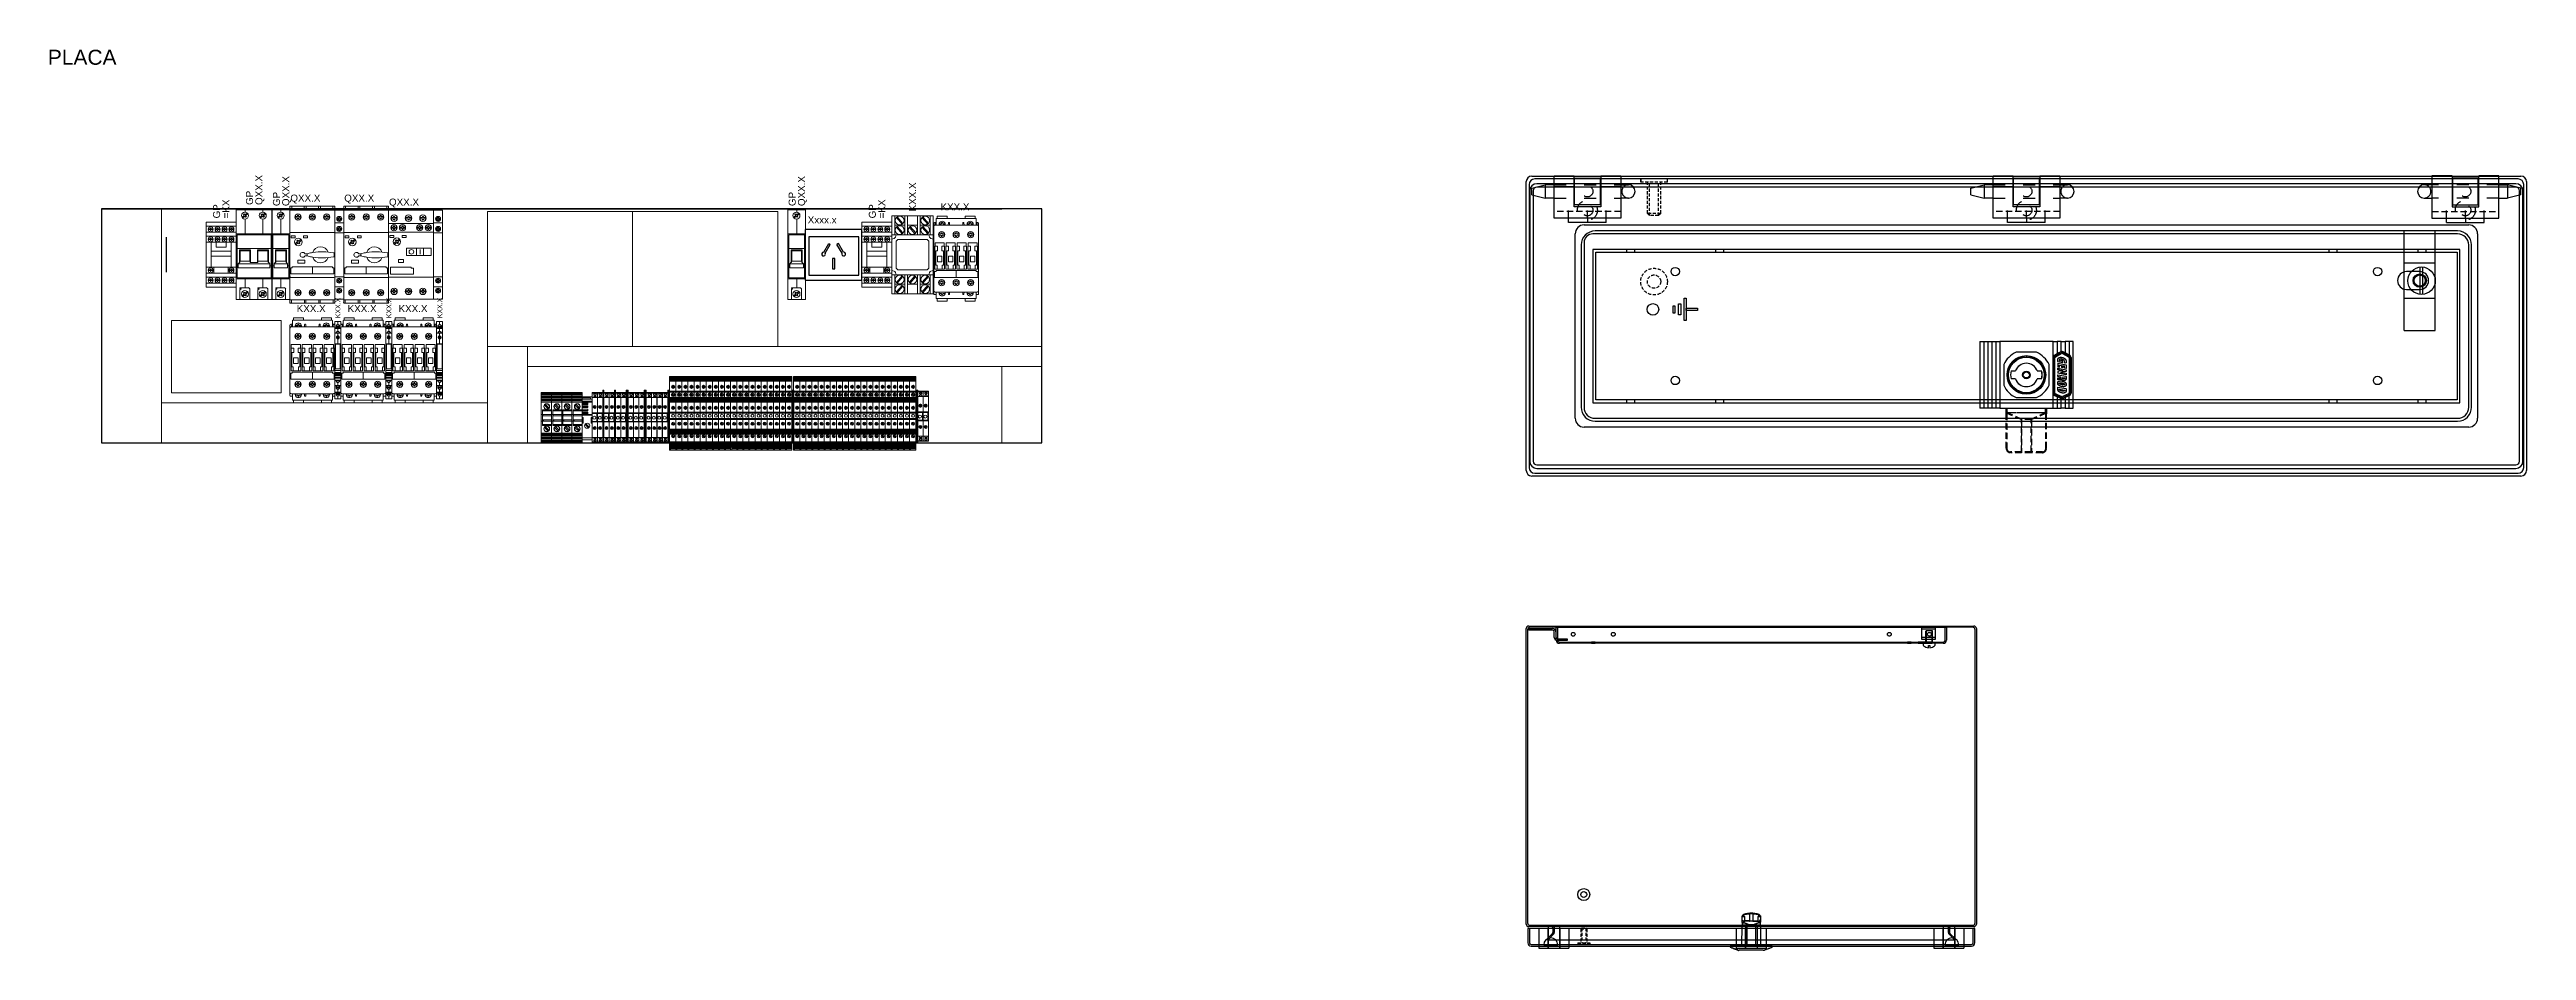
# Model space of a CAD drawing. Header units: millimetres. Extents: x 979 to 5828, y -1860 to 642.
# Drawn here: x 1920 to 4397, y -1860 to -959 of the extents above; entities that cross this region are included whole.
import ezdxf

# ---------------------------------------------------------------- set-up
doc = ezdxf.new("R2010")
doc.units = ezdxf.units.MM
for name, pattern in [('ACAD_ISO03W100', [30, 12, -18]), ('HIDDEN', [9.525, 6.35, -3.175]), ('HIDDEN2', [4.7625, 3.175, -1.5875])]:
    doc.linetypes.add(name, pattern=pattern)
for name, color, linetype, lineweight in [('CABLES', 140, 'Continuous', 13), ('eProC - L2', 41, 'Continuous', 20), ('Textos eProC', 41, 'Continuous', 25)]:
    doc.layers.add(name, color=color, linetype=linetype, lineweight=lineweight)
doc.styles.get("Standard").update_dxf_attribs({"font": 'arial.ttf'})

msp = doc.modelspace()

# ---------------------------------------------------------------- texts
at = {"insert": (1918.751, -958.974), "char_height": 15, "attachment_point": 1}
msp.add_mtext_dynamic_manual_height_columns('PLACA', width=639.10787, gutter_width=12.5, heights=[0], dxfattribs=at)

# ---------------------------------------------------------------- blocks, each defined once
blk = doc.blocks.new('eProC_RLY_4INVv02')
at = {"layer": 'eProC - L2'}
for points in [[(-15, 0), (-15, -65), (15, -65), (15, 0), (-15, 0)], [(-15, -4), (15, -4)], [(-15, -10), (15, -10)], [(-15, -14), (15, -14)], [(-15, -20), (15, -20)], [(-12.7, -6.6), (-10.7, -6.6), (-10.7, -5.8), (-10.1, -5.8), (-10.1, -6.6), (-8.2, -6.6), (-8.2, -7.3), (-10.1, -7.3), (-10.1, -8.2), (-10.7, -8.2), (-10.7, -7.3), (-12.7, -7.3), (-12.7, -6.6)], [(-12.7, -16.6), (-10.7, -16.6), (-10.7, -15.8), (-10.1, -15.8), (-10.1, -16.6), (-8.2, -16.6), (-8.2, -17.3), (-10.1, -17.3), (-10.1, -18.2), (-10.7, -18.2), (-10.7, -17.3), (-12.7, -17.3), (-12.7, -16.6)], [(-10, -20), (10, -20), (10, -45), (-10, -45), (-10, -20)], [(-5.7, -6.6), (-3.8, -6.6), (-3.8, -5.8), (-3.2, -5.8), (-3.2, -6.6), (-1.3, -6.6), (-1.3, -7.3), (-3.2, -7.3), (-3.2, -8.2), (-3.8, -8.2), (-3.8, -7.3), (-5.7, -7.3), (-5.7, -6.6)], [(-5.7, -16.6), (-3.8, -16.6), (-3.8, -15.8), (-3.2, -15.8), (-3.2, -16.6), (-1.3, -16.6), (-1.3, -17.3), (-3.2, -17.3), (-3.2, -18.2), (-3.8, -18.2), (-3.8, -17.3), (-5.7, -17.3), (-5.7, -16.6)], [(-5, -20), (-5, -25), (5, -25), (5, -20)], [(1.3, -6.6), (3.2, -6.6), (3.2, -5.8), (3.8, -5.8), (3.8, -6.6), (5.7, -6.6), (5.7, -7.3), (3.8, -7.3), (3.8, -8.2), (3.2, -8.2), (3.2, -7.3), (1.3, -7.3), (1.3, -6.6)], [(1.3, -16.6), (3.2, -16.6), (3.2, -15.8), (3.8, -15.8), (3.8, -16.6), (5.7, -16.6), (5.7, -17.3), (3.8, -17.3), (3.8, -18.2), (3.2, -18.2), (3.2, -17.3), (1.3, -17.3), (1.3, -16.6)], [(8.2, -6.6), (10.1, -6.6), (10.1, -5.8), (10.7, -5.8), (10.7, -6.6), (12.7, -6.6), (12.7, -7.3), (10.7, -7.3), (10.7, -8.2), (10.1, -8.2), (10.1, -7.3), (8.2, -7.3), (8.2, -6.6)], [(8.2, -16.6), (10.1, -16.6), (10.1, -15.8), (10.7, -15.8), (10.7, -16.6), (12.7, -16.6), (12.7, -17.3), (10.7, -17.3), (10.7, -18.2), (10.1, -18.2), (10.1, -17.3), (8.2, -17.3), (8.2, -16.6)], [(-15, -45), (15, -45)], [(-12.7, -47.6), (-10.7, -47.6), (-10.7, -46.8), (-10.1, -46.8), (-10.1, -47.6), (-8.2, -47.6), (-8.2, -48.3), (-10.1, -48.3), (-10.1, -49.2), (-10.7, -49.2), (-10.7, -48.3), (-12.7, -48.3), (-12.7, -47.6)], [(-10, -29), (10, -29)], [(-10, -34), (10, -34)], [(-7.1, -45), (-7.1, -51)], [(7.1, -45), (7.1, -51)], [(8.2, -47.6), (10.1, -47.6), (10.1, -46.8), (10.7, -46.8), (10.7, -47.6), (12.7, -47.6), (12.7, -48.3), (10.7, -48.3), (10.7, -49.2), (10.1, -49.2), (10.1, -48.3), (8.2, -48.3), (8.2, -47.6)], [(-15, -51), (15, -51)], [(-15, -55), (15, -55)], [(-15, -61), (15, -61)], [(-12.7, -57.6), (-10.7, -57.6), (-10.7, -56.8), (-10.1, -56.8), (-10.1, -57.6), (-8.2, -57.6), (-8.2, -58.3), (-10.1, -58.3), (-10.1, -59.2), (-10.7, -59.2), (-10.7, -58.3), (-12.7, -58.3), (-12.7, -57.6)], [(-5.7, -57.6), (-3.8, -57.6), (-3.8, -56.8), (-3.2, -56.8), (-3.2, -57.6), (-1.3, -57.6), (-1.3, -58.3), (-3.2, -58.3), (-3.2, -59.2), (-3.8, -59.2), (-3.8, -58.3), (-5.7, -58.3), (-5.7, -57.6)], [(1.3, -57.6), (3.2, -57.6), (3.2, -56.8), (3.8, -56.8), (3.8, -57.6), (5.7, -57.6), (5.7, -58.3), (3.8, -58.3), (3.8, -59.2), (3.2, -59.2), (3.2, -58.3), (1.3, -58.3), (1.3, -57.6)], [(8.2, -57.6), (10.1, -57.6), (10.1, -56.8), (10.7, -56.8), (10.7, -57.6), (12.7, -57.6), (12.7, -58.3), (10.7, -58.3), (10.7, -59.2), (10.1, -59.2), (10.1, -58.3), (8.2, -58.3), (8.2, -57.6)]]:
    blk.add_lwpolyline(points, dxfattribs=at)
for centre in [(-10.4, -7), (-10.4, -17), (-3.5, -7), (-3.5, -17), (3.5, -7), (3.5, -17), (10.4, -7), (10.4, -17), (-10.4, -48), (10.4, -48), (-10.4, -58), (-3.5, -58), (3.5, -58), (10.4, -58)]:
    blk.add_circle(centre, 2.5, dxfattribs=at)
for tag, p in [('GP', (-1, 3.9)), ('ID', (8.4, 3.9))]:
    blk.add_attdef(tag, p, '', height=7.03, rotation=90, dxfattribs=at)
blk = doc.blocks.new('eProC_S5X_2Pv03')
at = {"layer": 'eProC - L2'}
for p, q in [((0, 0), (17.9, 0)), ((0, -89.6), (0, 0)), ((17.9, 0), (35.9, 0)), ((35.9, 0), (35.9, -89.6)), ((0, -23.9), (17.9, -23.9)), ((17.9, -23.9), (35.9, -23.9)), ((1, -24.9), (34.9, -24.9)), ((1, -24.9), (16.9, -24.9)), ((1, -67.7), (1, -24.9)), ((1, -24.9), (34.9, -24.9)), ((3.4, -39.8), (14.5, -39.8)), ((21.4, -39.8), (32.4, -39.8)), ((34.9, -67.7), (34.9, -24.9)), ((34.9, -39.8), (34.9, -53.8)), ((17.9, -68.7), (0, -68.7)), ((34.9, -67.7), (1, -67.7)), ((1, -67.7), (17.9, -67.7)), ((35.9, -68.7), (17.9, -68.7)), ((35.9, -68.7), (17.9, -68.7)), ((17.9, -89.6), (0, -89.6)), ((3.8, -78.4), (3.8, -77.7)), ((12.3, -77.7), (3.8, -77.7)), ((3.8, -78.4), (4.7, -78.4)), ((3.8, -89.6), (3.8, -79.9)), ((13.7, -78.8), (13.7, -89.6)), ((35.9, -89.6), (17.9, -89.6)), ((35.9, -89.6), (17.9, -89.6)), ((21.7, -78.4), (21.7, -77.7)), ((30.2, -77.7), (21.7, -77.7)), ((21.7, -78.4), (22.6, -78.4)), ((21.7, -89.6), (21.7, -79.9)), ((31.7, -78.8), (31.7, -89.6))]:
    blk.add_line(p, q, dxfattribs=at)
for points in [[(9, 0), (9, -2.1)], [(26.9, 0), (26.9, -2.1)], [(6, -7.2), (8.1, -5.5)], [(8.7, -6.3), (6.6, -8)], [(7.3, -4.5), (8.1, -3.9)], [(8.1, -5.5), (7.3, -4.5)], [(8.1, -3.9), (8.9, -4.9)], [(9.5, -7.3), (8.7, -6.3)], [(8.9, -4.9), (11, -3.1)], [(9, -9.1), (9, -23.9)], [(11.7, -3.9), (9.5, -5.7)], [(9.5, -5.7), (10.3, -6.7)], [(9.5, -7.3), (10.3, -6.7)], [(23.9, -7.2), (26, -5.5)], [(26.7, -6.3), (24.5, -8)], [(25.2, -4.5), (26, -3.9)], [(26, -5.5), (25.2, -4.5)], [(26, -3.9), (26.8, -4.9)], [(27.5, -7.3), (26.7, -6.3)], [(26.8, -4.9), (28.9, -3.1)], [(26.9, -9.1), (26.9, -23.9)], [(29.6, -3.9), (27.5, -5.7)], [(27.5, -5.7), (28.3, -6.7)], [(27.5, -7.3), (28.3, -6.7)], [(1, -38.4), (34.9, -38.4)], [(2.2, -55.8), (1, -55.8), (1, -39.8)], [(3.4, -39.8), (3.4, -52.4)], [(4, -40.8), (13.9, -40.8)], [(14.5, -52.4), (14.5, -39.8)], [(21.4, -39.8), (21.4, -51.1)], [(21.4, -39.8), (21.4, -52.4)], [(21.9, -40.8), (31.8, -40.8)], [(32.4, -52.4), (32.4, -39.8)], [(34.9, -39.8), (34.9, -55.8), (33.6, -55.8)], [(2.2, -53.8), (3.3, -52.4), (3.9, -52.4)], [(3.9, -52.4), (4, -51.1)], [(4, -51.1), (13.9, -51.1)], [(9, -68.7), (9, -77.7)], [(14.1, -52.4), (13.9, -51.1)], [(14.1, -52.4), (21.8, -52.4)], [(14.1, -52.4), (21.8, -52.4)], [(21.4, -53.8), (14.5, -53.8)], [(21.4, -53.8), (14.5, -53.8)], [(21.8, -52.4), (21.9, -51.1)], [(26.9, -68.7), (26.9, -77.7)], [(32, -52.4), (31.8, -51.1)], [(32, -52.4), (32.6, -52.4), (33.6, -53.8)], [(6, -85.7), (8.1, -84)], [(8.7, -84.8), (6.6, -86.5)], [(7.3, -83), (8.1, -82.3)], [(8.1, -84), (7.3, -83)], [(8.1, -82.3), (8.9, -83.3)], [(9.5, -85.7), (8.7, -84.8)], [(8.9, -83.3), (11, -81.6)], [(11.7, -82.4), (9.5, -84.1)], [(9.5, -84.1), (10.3, -85.1)], [(9.5, -85.7), (10.3, -85.1)], [(23.9, -85.7), (26, -84)], [(26.7, -84.8), (24.5, -86.5)], [(25.2, -83), (26, -82.3)], [(26, -84), (25.2, -83)], [(26, -82.3), (26.8, -83.3)], [(27.5, -85.7), (26.7, -84.8)], [(26.8, -83.3), (28.9, -81.6)], [(29.6, -82.4), (27.5, -84.1)], [(27.5, -84.1), (28.3, -85.1)], [(27.5, -85.7), (28.3, -85.1)]]:
    blk.add_lwpolyline(points, dxfattribs=at)
for points in [[(4, -40.8), (13.9, -40.8), (13.9, -51.1), (4, -51.1)], [(21.9, -40.8), (31.8, -40.8), (31.8, -51.1), (21.9, -51.1)], [(33.6, -53.8), (2.2, -53.8), (2.2, -57.8), (33.6, -57.8)]]:
    blk.add_lwpolyline(points, close=True, dxfattribs=at)
for centre in [(8.8, -5.6), (26.7, -5.6), (8.8, -84), (26.7, -84)]:
    blk.add_circle(centre, 3.49, dxfattribs=at)
for centre, radius, start, end in [((8.8, -5.6), 3.29, 210.0698, 227.915), ((8.8, -5.6), 3.29, 30.0698, 47.915), ((26.7, -5.6), 3.29, 210.0698, 227.915), ((26.7, -5.6), 3.29, 30.0698, 47.915), ((4.6, -80), 0.861, 87.2312, 184.5479), ((4.6, -78.8), 0.383, 277.0137, 83.3784), ((8.8, -84), 3.29, 210.0698, 227.915), ((8.8, -84), 3.29, 30.0698, 47.915), ((11.7, -79.9), 2.3, 28.3062, 75.3734), ((22.6, -80), 0.861, 87.2312, 184.5479), ((22.6, -78.8), 0.383, 277.0137, 83.3784), ((26.7, -84), 3.29, 210.0698, 227.915), ((26.7, -84), 3.29, 30.0698, 47.915), ((29.6, -79.9), 2.3, 28.3062, 75.3734)]:
    blk.add_arc(centre, radius, start, end, dxfattribs=at)
for tag, p in [('GP', (16.9, 5)), ('ID', (26.3, 5))]:
    blk.add_attdef(tag, p, '', height=7.03, rotation=90, dxfattribs=at)
blk = doc.blocks.new('eProC_S5X_1Pv03')
at = {"layer": 'eProC - L2'}
for p, q in [((0, 0), (17.9, 0)), ((0, -89.6), (0, 0)), ((0, -23.9), (17.9, -23.9)), ((1, -24.9), (16.9, -24.9)), ((1, -24.9), (16.9, -24.9)), ((1, -67.7), (1, -24.9)), ((1, -24.9), (16.9, -24.9)), ((3.4, -39.8), (14.5, -39.8)), ((17.9, -68.7), (0, -68.7)), ((16.9, -67.7), (1, -67.7)), ((1, -67.7), (16.9, -67.7)), ((17.9, -89.6), (0, -89.6)), ((3.8, -78.4), (3.8, -77.7)), ((12.3, -77.7), (3.8, -77.7)), ((3.8, -78.4), (4.7, -78.4)), ((3.8, -89.6), (3.8, -79.9)), ((13.7, -78.8), (13.7, -89.6))]:
    blk.add_line(p, q, dxfattribs=at)
for points in [[(9, 0), (9, -2.1)], [(17.9, 0), (17.9, -89.6)], [(6, -7.2), (8.1, -5.5)], [(8.7, -6.3), (6.6, -8)], [(7.3, -4.5), (8.1, -3.9)], [(8.1, -5.5), (7.3, -4.5)], [(8.1, -3.9), (8.9, -4.9)], [(9.5, -7.3), (8.7, -6.3)], [(8.9, -4.9), (11, -3.1)], [(9, -9.1), (9, -23.9)], [(11.7, -3.9), (9.5, -5.7)], [(9.5, -5.7), (10.3, -6.7)], [(9.5, -7.3), (10.3, -6.7)], [(1, -38.4), (16.9, -38.4)], [(2.2, -55.8), (1, -55.8), (1, -39.8)], [(3.4, -39.8), (3.4, -52.4)], [(4, -40.8), (13.9, -40.8)], [(14.5, -52.4), (14.5, -39.8)], [(16.9, -24.9), (16.9, -67.7)], [(4, -51.1), (3.9, -52.4), (3.3, -52.4), (2.2, -53.8), (15.7, -53.8), (14.6, -52.4), (14.1, -52.5), (13.9, -51.1), (4, -51.1)], [(2.2, -53.8), (3.3, -52.4), (3.9, -52.4)], [(3.9, -52.4), (4, -51.1)], [(4, -51.1), (13.9, -51.1)], [(9, -68.7), (9, -77.7)], [(14.1, -52.4), (13.9, -51.1)], [(14.1, -52.4), (14.6, -52.4), (15.7, -53.8)], [(15.7, -53.8), (14.5, -53.8)], [(16.9, -55.8), (15.7, -55.8)], [(6, -85.7), (8.1, -84)], [(8.7, -84.8), (6.6, -86.5)], [(7.3, -83), (8.1, -82.3)], [(8.1, -84), (7.3, -83)], [(8.1, -82.3), (8.9, -83.3)], [(9.5, -85.7), (8.7, -84.8)], [(8.9, -83.3), (11, -81.6)], [(11.7, -82.4), (9.5, -84.1)], [(9.5, -84.1), (10.3, -85.1)], [(9.5, -85.7), (10.3, -85.1)]]:
    blk.add_lwpolyline(points, dxfattribs=at)
for points in [[(4, -40.8), (13.9, -40.8), (13.9, -51.1), (4, -51.1)], [(15.7, -53.8), (2.2, -53.8), (2.2, -57.8), (15.7, -57.8)]]:
    blk.add_lwpolyline(points, close=True, dxfattribs=at)
for centre in [(8.8, -5.6), (8.8, -84)]:
    blk.add_circle(centre, 3.49, dxfattribs=at)
for centre, radius, start, end in [((8.8, -5.6), 3.29, 210.0698, 227.915), ((8.8, -5.6), 3.29, 30.0698, 47.915), ((4.6, -80), 0.861, 87.2312, 184.5479), ((4.6, -78.8), 0.383, 277.0137, 83.3784), ((8.8, -84), 3.29, 210.0698, 227.915), ((8.8, -84), 3.29, 30.0698, 47.915), ((11.7, -79.9), 2.3, 28.3062, 75.3734)]:
    blk.add_arc(centre, radius, start, end, dxfattribs=at)
for tag, p in [('GP', (8, 3.9)), ('ID', (17.3, 3.9))]:
    blk.add_attdef(tag, p, '', height=7.03, rotation=90, dxfattribs=at)
blk = doc.blocks.new('eProC_GMT_TS0')
at = {"layer": 'eProC - L2'}
for p, q in [((0.049, 0), (0, -4.054)), ((0.049, 0), (1.799, 0)), ((1.799, 0), (1.799, -1.5)), ((14.299, -1.5), (14.299, 0)), ((14.299, 0), (16.199, 0)), ((16.199, 0), (16.199, -1.5)), ((28.699, -1.5), (28.699, 0)), ((28.699, 0), (30.599, 0)), ((30.599, 0), (30.599, -1.5)), ((43.099, 0), (44.849, 0)), ((43.099, -1.5), (43.099, 0)), ((44.849, 0), (44.849, -1.5)), ((0, -4.054), (0, -93.054)), ((0.049, 0), (17.974, 0)), ((0.049, -3.8), (1.799, -3.8)), ((1.799, -1.5), (1.799, -3.8)), ((1.799, -3.8), (14.299, -3.8)), ((5.263, -10.195), (7.534, -10.195)), ((7.534, -11.404), (5.263, -11.404)), ((7.534, -10.015), (7.534, -9.023)), ((7.534, -10.015), (7.534, -10.195)), ((7.534, -11.584), (7.534, -11.404)), ((7.534, -12.576), (7.534, -11.584)), ((8.564, -9.023), (8.564, -10.015)), ((8.564, -10.015), (8.564, -10.195)), ((8.564, -10.195), (10.835, -10.195)), ((8.564, -11.584), (8.564, -11.404)), ((10.835, -11.404), (8.564, -11.404)), ((8.564, -11.584), (8.564, -12.576)), ((14.299, -3.8), (14.299, -1.5)), ((14.299, -3.8), (16.199, -3.8)), ((16.199, -3.8), (16.199, -1.5)), ((16.199, -3.8), (28.699, -3.8)), ((19.663, -10.195), (21.934, -10.195)), ((21.934, -11.404), (19.663, -11.404)), ((21.934, -10.015), (21.934, -9.023)), ((21.934, -10.015), (21.934, -10.195)), ((21.934, -11.584), (21.934, -11.404)), ((21.934, -12.576), (21.934, -11.584)), ((22.964, -9.023), (22.964, -10.015)), ((22.964, -10.015), (22.964, -10.195)), ((22.964, -10.195), (25.235, -10.195)), ((22.964, -11.584), (22.964, -11.404)), ((25.235, -11.404), (22.964, -11.404)), ((22.964, -11.584), (22.964, -12.576)), ((28.699, -3.8), (28.699, -1.5)), ((28.699, -3.8), (30.599, -3.8)), ((30.599, -3.8), (30.599, -1.5)), ((30.599, -3.8), (43.099, -3.8)), ((34.063, -10.195), (36.334, -10.195)), ((36.334, -11.404), (34.063, -11.404)), ((36.334, -10.015), (36.334, -9.023)), ((36.334, -10.015), (36.334, -10.195)), ((36.334, -11.584), (36.334, -11.404)), ((36.334, -12.576), (36.334, -11.584)), ((37.364, -9.023), (37.364, -10.015)), ((37.364, -10.015), (37.364, -10.195)), ((37.364, -10.195), (39.635, -10.195)), ((37.364, -11.584), (37.364, -11.404)), ((39.635, -11.404), (37.364, -11.404)), ((37.364, -11.584), (37.364, -12.576)), ((43.099, -3.8), (43.099, -1.5)), ((43.099, -3.8), (44.849, -3.8)), ((44.849, -1.5), (44.849, -4.8)), ((44.849, -93.4), (44.849, -4.8)), ((0.108, -26.074), (44.849, -26.054)), ((1.4, -29.55), (1.4, -31.499)), ((1.4, -29.55), (5.211, -29.55)), ((1.4, -31.499), (5.211, -31.499)), ((5.211, -29.55), (5.211, -31.499)), ((5.443, -37.072), (7.695, -35.495)), ((6.131, -38.055), (5.443, -37.072)), ((8.384, -36.478), (6.131, -38.055)), ((7.695, -35.495), (6.929, -34.4)), ((7.748, -33.827), (8.514, -34.921)), ((9.15, -37.573), (8.384, -36.478)), ((8.514, -34.921), (10.767, -33.344)), ((8.514, -34.921), (8.554, -34.894)), ((11.455, -34.327), (9.203, -35.904)), ((9.203, -35.904), (9.969, -36.999)), ((10.767, -33.344), (11.455, -34.327)), ((13.743, -29.55), (13.743, -31.499)), ((13.743, -29.55), (17.554, -29.55)), ((13.743, -31.499), (17.554, -31.499)), ((14.94, -47.554), (17.521, -47.554)), ((17.554, -29.55), (17.554, -31.499)), ((44.149, -49.921), (44.149, -47.187)), ((0.849, -71.1), (44.049, -71.1)), ((1.049, -61.7), (2.349, -61.7)), ((1.049, -67.7), (1.049, -61.7)), ((43.849, -67.7), (1.049, -67.7)), ((2.349, -60.6), (42.549, -60.6)), ((2.349, -61.7), (2.349, -60.6)), ((7.849, -54), (14.849, -54)), ((7.849, -57), (7.849, -54)), ((14.849, -57), (7.849, -57)), ((14.849, -54), (14.849, -57)), ((14.94, -49.554), (17.521, -49.554)), ((22.449, -60.6), (22.449, -67.7)), ((42.549, -60.6), (42.549, -61.7)), ((42.549, -61.7), (43.849, -61.7)), ((43.849, -61.7), (43.849, -67.7)), ((0.049, -95.5), (0.049, -93.122)), ((0.049, -93.4), (1.549, -93.399)), ((0.049, -97), (0.049, -95.5)), ((0.049, -97), (1.549, -97)), ((1.549, -93.399), (14.549, -93.399)), ((1.549, -95.5), (1.549, -93.399)), ((1.549, -95.5), (1.549, -97)), ((7.534, -85.795), (5.263, -85.795)), ((5.263, -87.004), (7.534, -87.004)), ((7.534, -84.623), (7.534, -85.615)), ((7.534, -85.615), (7.534, -85.795)), ((7.534, -87.184), (7.534, -87.004)), ((7.534, -87.184), (7.534, -88.176)), ((8.564, -85.615), (8.564, -84.623)), ((8.564, -85.615), (8.564, -85.795)), ((10.835, -85.795), (8.564, -85.795)), ((8.564, -87.184), (8.564, -87.004)), ((8.564, -87.004), (10.835, -87.004)), ((8.564, -88.176), (8.564, -87.184)), ((14.549, -93.399), (15.949, -93.399)), ((14.549, -93.399), (14.549, -95.5)), ((14.549, -97), (14.549, -95.5)), ((14.549, -97), (15.949, -97)), ((15.949, -93.399), (28.949, -93.399)), ((15.949, -95.5), (15.949, -93.399)), ((15.949, -95.5), (15.949, -97)), ((21.934, -85.795), (19.663, -85.795)), ((19.663, -87.004), (21.934, -87.004)), ((21.934, -84.623), (21.934, -85.615)), ((21.934, -85.615), (21.934, -85.795)), ((21.934, -87.184), (21.934, -87.004)), ((21.934, -87.184), (21.934, -88.176)), ((22.964, -85.615), (22.964, -84.623)), ((22.964, -85.615), (22.964, -85.795)), ((25.235, -85.795), (22.964, -85.795)), ((22.964, -87.184), (22.964, -87.004)), ((22.964, -87.004), (25.235, -87.004)), ((22.964, -88.176), (22.964, -87.184)), ((28.949, -93.399), (30.349, -93.399)), ((28.949, -93.399), (28.949, -95.5)), ((28.949, -97), (28.949, -95.5)), ((28.949, -97), (30.349, -97)), ((30.349, -93.399), (43.349, -93.399)), ((30.349, -95.5), (30.349, -93.399)), ((30.349, -93.399), (30.349, -97)), ((36.334, -85.795), (34.063, -85.795)), ((34.063, -87.004), (36.334, -87.004)), ((36.334, -84.623), (36.334, -85.615)), ((36.334, -85.615), (36.334, -85.795)), ((36.334, -87.184), (36.334, -87.004)), ((36.334, -87.184), (36.334, -88.176)), ((37.364, -85.615), (37.364, -84.623)), ((37.364, -85.615), (37.364, -85.795)), ((39.635, -85.795), (37.364, -85.795)), ((37.364, -87.184), (37.364, -87.004)), ((37.364, -87.004), (39.635, -87.004)), ((37.364, -88.176), (37.364, -87.184)), ((43.349, -93.399), (44.849, -93.4)), ((43.349, -93.399), (43.349, -95.5)), ((43.349, -97), (43.349, -95.5)), ((43.349, -97), (44.849, -97)), ((44.849, -93.075), (44.849, -95.5)), ((44.849, -95.5), (44.849, -97))]:
    blk.add_line(p, q, dxfattribs=at)
blk.add_lwpolyline([(0, 0), (44.849, 0), (44.849, -97), (0, -97)], close=True, dxfattribs=at)
for centre, radius in [((8.049, -10.8), 3.1), ((8.049, -10.8), 3.1), ((22.449, -10.8), 3.1), ((22.449, -10.8), 3.1), ((36.849, -10.8), 3.1), ((36.849, -10.8), 3.1), ((8.449, -35.7), 3.821), ((8.049, -86.4), 3.1), ((8.049, -86.4), 3.1), ((22.449, -86.4), 3.1), ((22.449, -86.4), 3.1), ((36.849, -86.4), 3.1), ((36.849, -86.4), 3.1)]:
    blk.add_circle(centre, radius, dxfattribs=at)
for centre, radius, start, end in [((8.049, -10.8), 2.85, 167.76, 192.24), ((8.049, -10.8), 1.85, 73.837, 106.163), ((8.049, -10.8), 1.85, 253.837, 286.163), ((8.049, -10.8), 2.85, 347.76, 12.24), ((22.449, -10.8), 2.85, 167.76, 192.24), ((22.449, -10.8), 1.85, 73.837, 106.163), ((22.449, -10.8), 1.85, 253.837, 286.163), ((22.449, -10.8), 2.85, 347.76, 12.24), ((36.849, -10.8), 2.85, 167.76, 192.24), ((36.849, -10.8), 1.85, 73.837, 106.163), ((36.849, -10.8), 1.85, 253.837, 286.163), ((36.849, -10.8), 2.85, 347.76, 12.24), ((0.849, -26.9), 0.8, 90, 180.001), ((8.449, -35.7), 2, 110.523, 139.478), ((8.449, -35.7), 2, 290.523, 319.478), ((12.649, -48.554), 2.5, 23.578, 336.422), ((18.649, -48.554), 1.508, 109.476, 250.501), ((32.07, -109.486), 63.889, 98.171, 102.588), ((30.649, -48.554), 8, 20.259, 163.23), ((32.601, -112.635), 67.081, 80.553, 98.238), ((43.574, -47.053), 0.591, 346.806, 86.434), ((44.049, -26.9), 0.8, 0, 90), ((0.849, -70.3), 0.8, 179.999, 270), ((32.518, 14.818), 66.367, 257.494, 261.746), ((30.649, -48.554), 8, 196.77, 339.741), ((32.603, 15.595), 67.149, 261.769, 279.435), ((43.574, -50.055), 0.591, 273.566, 13.194), ((44.049, -70.3), 0.8, 270, 0), ((8.049, -86.4), 2.85, 167.76, 192.24), ((8.049, -86.4), 1.85, 73.837, 106.163), ((8.049, -86.4), 1.85, 253.837, 286.163), ((8.049, -86.4), 2.85, 347.76, 12.24), ((22.449, -86.4), 2.85, 167.76, 192.24), ((22.449, -86.4), 1.85, 73.837, 106.163), ((22.449, -86.4), 1.85, 253.837, 286.163), ((22.449, -86.4), 2.85, 347.76, 12.24), ((36.849, -86.4), 2.85, 167.76, 192.24), ((36.849, -86.4), 1.85, 73.837, 106.163), ((36.849, -86.4), 1.85, 253.837, 286.163), ((36.849, -86.4), 2.85, 347.76, 12.24)]:
    blk.add_arc(centre, radius, start, end, dxfattribs=at)
for p in [(0.049, -96.25), (44.849, -96.25)]:
    blk.add_point(p, dxfattribs=at)
blk.add_attdef('ID', (0.474, 4.672), '', height=7.029, dxfattribs=at)
blk = doc.blocks.new('eProC_GMT_AUX01')
at = {"layer": 'eProC - L2'}
for p, q in [((9, -12.5), (0, -12.5)), ((9, -22.5), (0, -22.5)), ((2.8, -8.1), (4, -8.1)), ((2.8, -8.1), (2.8, -9.1)), ((2.8, -9.1), (4, -9.1)), ((2.8, -18.1), (4, -18.1)), ((2.8, -18.1), (2.8, -19.1)), ((2.8, -19.1), (4, -19.1)), ((4, -8.1), (4, -6.2)), ((4, -11.1), (4, -9.1)), ((4, -18.1), (4, -16.2)), ((4, -21.1), (4, -19.1)), ((5, -8.1), (5, -6.2)), ((5, -8.1), (6.2, -8.1)), ((5, -9.1), (6.2, -9.1)), ((5, -11.1), (5, -9.1)), ((5, -18.1), (5, -16.2)), ((5, -18.1), (6.2, -18.1)), ((5, -19.1), (6.2, -19.1)), ((5, -21.1), (5, -19.1)), ((6.2, -8.1), (6.2, -9.1)), ((6.2, -18.1), (6.2, -19.1)), ((9, -66.5), (0, -66.5)), ((2.8, -69.9), (4, -69.9)), ((2.8, -70.9), (2.8, -69.9)), ((2.8, -70.9), (4, -70.9)), ((4, -67.9), (4, -69.9)), ((4, -70.9), (4, -72.8)), ((5, -67.9), (5, -69.9)), ((5, -69.9), (6.2, -69.9)), ((5, -70.9), (6.2, -70.9)), ((5, -70.9), (5, -72.8)), ((6.2, -70.9), (6.2, -69.9)), ((9, -76.5), (0, -76.5)), ((2.8, -79.9), (4, -79.9)), ((2.8, -80.9), (2.8, -79.9)), ((2.8, -80.9), (4, -80.9)), ((4, -77.9), (4, -79.9)), ((4, -80.9), (4, -82.8)), ((5, -77.9), (5, -79.9)), ((5, -79.9), (6.2, -79.9)), ((5, -80.9), (6.2, -80.9)), ((5, -80.9), (5, -82.8)), ((6.2, -80.9), (6.2, -79.9))]:
    blk.add_line(p, q, dxfattribs=at)
blk.add_lwpolyline([(0, 0), (9, 0), (9, -89), (0, -89), (0, 0)], dxfattribs=at)
for centre in [(4.5, -8.6), (4.5, -18.6), (4.5, -70.4), (4.5, -80.4)]:
    blk.add_circle(centre, 2.5, dxfattribs=at)
blk = doc.blocks.new('eProC_GMT_TS00')
at = {"layer": 'eProC - L2'}
for p, q in [((0, 0), (0, -89)), ((45, 0), (0, 0)), ((0, -89), (0, 0)), ((45, 0), (45, -89)), ((0, 0), (17.9, 0)), ((0, -22, 1), (45, -22, 1)), ((4.8, -16.8), (2.5, -16.8)), ((2.5, -18), (4.8, -18)), ((2.7, -7.3), (5, -7.3)), ((5, -8.5), (2.7, -8.5)), ((4.8, -15.6), (4.8, -16.6)), ((4.8, -16.6), (4.8, -16.8)), ((4.8, -18.1), (4.8, -18)), ((4.8, -18.1), (4.8, -19.1)), ((5, -7.1), (5, -6.1)), ((5, -7.1), (5, -7.3)), ((5, -8.7), (5, -8.5)), ((5, -9.7), (5, -8.7)), ((5.8, -16.6), (5.8, -15.6)), ((5.8, -16.6), (5.8, -16.8)), ((8.1, -16.8), (5.8, -16.8)), ((5.8, -18.1), (5.8, -18)), ((5.8, -18), (8.1, -18)), ((5.8, -19.1), (5.8, -18.1)), ((6, -6.1), (6, -7.1)), ((6, -7.1), (6, -7.3)), ((6, -7.3), (8.3, -7.3)), ((8.3, -8.5), (6, -8.5)), ((6, -8.7), (6, -8.5)), ((6, -8.7), (6, -9.7)), ((13.4, -16.8), (11.1, -16.8)), ((11.1, -18), (13.4, -18)), ((13.4, -15.6), (13.4, -16.6)), ((13.4, -16.6), (13.4, -16.8)), ((13.4, -18.1), (13.4, -18)), ((13.4, -18.1), (13.4, -19.1)), ((14.4, -16.6), (14.4, -15.6)), ((14.4, -16.6), (14.4, -16.8)), ((16.7, -16.8), (14.4, -16.8)), ((14.4, -18.1), (14.4, -18)), ((14.4, -18), (16.7, -18)), ((14.4, -19.1), (14.4, -18.1)), ((17.1, -7.3), (19.4, -7.3)), ((19.4, -8.5), (17.1, -8.5)), ((19.4, -7.1), (19.4, -6.1)), ((19.4, -7.1), (19.4, -7.3)), ((19.4, -8.7), (19.4, -8.5)), ((19.4, -9.7), (19.4, -8.7)), ((20.4, -6.1), (20.4, -7.1)), ((20.4, -7.1), (20.4, -7.3)), ((20.4, -7.3), (22.7, -7.3)), ((22.7, -8.5), (20.4, -8.5)), ((20.4, -8.7), (20.4, -8.5)), ((20.4, -8.7), (20.4, -9.7)), ((30.6, -16.8), (28.3, -16.8)), ((28.3, -18), (30.6, -18)), ((30.6, -15.6), (30.6, -16.6)), ((30.6, -16.6), (30.6, -16.8)), ((30.6, -18.1), (30.6, -18)), ((30.6, -18.1), (30.6, -19.1)), ((31.5, -7.3), (33.8, -7.3)), ((33.8, -8.5), (31.5, -8.5)), ((31.6, -16.6), (31.6, -15.6)), ((31.6, -16.6), (31.6, -16.8)), ((33.9, -16.8), (31.6, -16.8)), ((31.6, -18.1), (31.6, -18)), ((31.6, -18), (33.9, -18)), ((31.6, -19.1), (31.6, -18.1)), ((33.8, -7.1), (33.8, -6.1)), ((33.8, -7.1), (33.8, -7.3)), ((33.8, -8.7), (33.8, -8.5)), ((33.8, -9.7), (33.8, -8.7)), ((34.8, -6.1), (34.8, -7.1)), ((34.8, -7.1), (34.8, -7.3)), ((34.8, -7.3), (37.1, -7.3)), ((37.1, -8.5), (34.8, -8.5)), ((34.8, -8.7), (34.8, -8.5)), ((34.8, -8.7), (34.8, -9.7)), ((39.2, -16.8), (36.9, -16.8)), ((36.9, -18), (39.2, -18)), ((39.2, -15.6), (39.2, -16.6)), ((39.2, -16.6), (39.2, -16.8)), ((39.2, -18.1), (39.2, -18)), ((39.2, -18.1), (39.2, -19.1)), ((40.2, -16.6), (40.2, -15.6)), ((40.2, -16.6), (40.2, -16.8)), ((42.5, -16.8), (40.2, -16.8)), ((40.2, -18.1), (40.2, -18)), ((40.2, -18), (42.5, -18)), ((40.2, -19.1), (40.2, -18.1)), ((45, -11, 1), (45, -22, 1)), ((1.3, -25.2), (1.3, -27.2)), ((1.3, -25.2), (5.1, -25.2)), ((1.3, -27.2), (5.1, -27.2)), ((5.1, -25.2), (5.1, -27.2)), ((5.3, -32.8), (7.5, -31.2)), ((6, -33.8), (5.3, -32.8)), ((8.2, -32.2), (6, -33.8)), ((7.5, -31.2), (6.8, -30.1)), ((7.6, -29.5), (8.4, -30.6)), ((9, -33.3), (8.2, -32.2)), ((8.4, -30.6), (10.6, -29)), ((8.4, -30.6), (8.4, -30.6)), ((11.3, -30), (9.1, -31.6)), ((9.1, -31.6), (9.8, -32.7)), ((9.8, -49.3), (14.8, -49.3)), ((9.8, -52.3), (9.8, -49.3)), ((10.6, -29), (11.3, -30)), ((13.6, -25.2), (13.6, -27.2)), ((13.6, -25.2), (17.4, -25.2)), ((13.6, -27.2), (17.4, -27.2)), ((14.8, -49.3), (14.8, -52.3)), ((17.4, -25.2), (17.4, -27.2)), ((17.8, -37.8), (42.5, -37.8)), ((17.8, -37.8), (17.8, -45.3)), ((17.8, -37.8), (31, -37.8)), ((17.8, -37.8), (17.8, -45.3)), ((17.8, -45.3), (31, -45.3)), ((42.5, -45.3), (17.8, -45.3)), ((27.8, -37.8), (27.8, -45.3)), ((27.8, -37.8), (27.8, -45.3)), ((31.4, -39.2), (31.4, -43.8)), ((34.9, -37.8), (34.9, -45.3)), ((42.5, -37.8), (42.5, -45.3)), ((45, -67), (0, -67)), ((2, -57), (22.5, -57)), ((2, -64), (2, -57)), ((25, -64), (2, -64)), ((14.8, -52.3), (9.8, -52.3)), ((22.5, -57), (22.5, -58)), ((22.5, -58), (25, -58)), ((25, -58), (25, -64)), ((0, -89), (45, -89)), ((5, -80.5), (2.7, -80.5)), ((2.7, -81.7), (5, -81.7)), ((5, -79.3), (5, -80.3)), ((5, -80.3), (5, -80.5)), ((5, -81.9), (5, -81.7)), ((5, -81.9), (5, -82.9)), ((6, -80.3), (6, -79.3)), ((6, -80.3), (6, -80.5)), ((8.3, -80.5), (6, -80.5)), ((6, -81.7), (8.3, -81.7)), ((6, -81.9), (6, -81.7)), ((6, -82.9), (6, -81.9)), ((19.4, -80.5), (17.1, -80.5)), ((17.1, -81.7), (19.4, -81.7)), ((19.4, -79.3), (19.4, -80.3)), ((19.4, -80.3), (19.4, -80.5)), ((19.4, -81.9), (19.4, -81.7)), ((19.4, -81.9), (19.4, -82.9)), ((20.4, -80.3), (20.4, -79.3)), ((20.4, -80.3), (20.4, -80.5)), ((22.7, -80.5), (20.4, -80.5)), ((20.4, -81.7), (22.7, -81.7)), ((20.4, -81.9), (20.4, -81.7)), ((20.4, -82.9), (20.4, -81.9)), ((33.8, -80.5), (31.5, -80.5)), ((31.5, -81.7), (33.8, -81.7)), ((33.8, -79.3), (33.8, -80.3)), ((33.8, -80.3), (33.8, -80.5)), ((33.8, -81.9), (33.8, -81.7)), ((33.8, -81.9), (33.8, -82.9)), ((34.8, -80.3), (34.8, -79.3)), ((34.8, -80.3), (34.8, -80.5)), ((37.1, -80.5), (34.8, -80.5)), ((34.8, -81.7), (37.1, -81.7)), ((34.8, -81.9), (34.8, -81.7)), ((34.8, -82.9), (34.8, -81.9))]:
    blk.add_line(p, q, dxfattribs=at)
blk.add_lwpolyline([(0, -13.2), (45, -13.2)], dxfattribs=at)
for centre, radius in [((5.3, -17.4), 3.1), ((5.3, -17.4), 3.1), ((5.5, -7.9), 3.2), ((13.9, -17.4), 3.1), ((13.9, -17.4), 3.1), ((19.9, -7.9), 3.2), ((31.1, -17.4), 3.1), ((31.1, -17.4), 3.1), ((34.3, -7.9), 3.2), ((39.7, -17.4), 3.1), ((39.7, -17.4), 3.1), ((8.3, -31.4), 3.7), ((22.8, -41.5), 2.3), ((5.5, -81.1), 3.2), ((19.9, -81.1), 3.2), ((34.3, -81.1), 3.2)]:
    blk.add_circle(centre, radius, dxfattribs=at)
for centre, radius, start, end in [((5.3, -17.4), 2.85, 167.7604, 192.2396), ((5.5, -7.9), 2.85, 167.7604, 192.2396), ((5.3, -17.4), 1.85, 73.8365, 106.1634), ((5.3, -17.4), 1.85, 253.8366, 286.1634), ((5.5, -7.9), 1.85, 73.8365, 106.1634), ((5.5, -7.9), 1.85, 253.8366, 286.1634), ((5.3, -17.4), 2.85, 347.7604, 12.2396), ((5.5, -7.9), 2.85, 347.7604, 12.2396), ((13.9, -17.4), 2.85, 167.7604, 192.2396), ((13.9, -17.4), 1.85, 73.8365, 106.1634), ((13.9, -17.4), 1.85, 253.8366, 286.1634), ((13.9, -17.4), 2.85, 347.7604, 12.2396), ((19.9, -7.9), 2.85, 167.7604, 192.2396), ((19.9, -7.9), 1.85, 73.8365, 106.1634), ((19.9, -7.9), 1.85, 253.8366, 286.1634), ((19.9, -7.9), 2.85, 347.7604, 12.2396), ((31.1, -17.4), 2.85, 167.7604, 192.2396), ((31.1, -17.4), 1.85, 73.8365, 106.1634), ((31.1, -17.4), 1.85, 253.8366, 286.1634), ((34.3, -7.9), 2.85, 167.7604, 192.2396), ((34.3, -7.9), 1.85, 73.8365, 106.1634), ((34.3, -7.9), 1.85, 253.8366, 286.1634), ((31.1, -17.4), 2.85, 347.7604, 12.2396), ((39.7, -17.4), 2.85, 167.7604, 192.2396), ((34.3, -7.9), 2.85, 347.7604, 12.2396), ((39.7, -17.4), 1.85, 73.8365, 106.1634), ((39.7, -17.4), 1.85, 253.8366, 286.1634), ((39.7, -17.4), 2.85, 347.7604, 12.2396), ((8.3, -31.4), 2, 110.523, 139.478), ((8.3, -31.4), 2, 290.523, 319.478), ((5.5, -81.1), 2.85, 167.7604, 192.2396), ((5.5, -81.1), 1.85, 73.8365, 106.1634), ((5.5, -81.1), 1.85, 253.8366, 286.1634), ((5.5, -81.1), 2.85, 347.7604, 12.2396), ((19.9, -81.1), 2.85, 167.7604, 192.2396), ((19.9, -81.1), 1.85, 73.8365, 106.1634), ((19.9, -81.1), 1.85, 253.8366, 286.1634), ((19.9, -81.1), 2.85, 347.7604, 12.2396), ((34.3, -81.1), 2.85, 167.7604, 192.2396), ((34.3, -81.1), 1.85, 73.8365, 106.1634), ((34.3, -81.1), 1.85, 253.8366, 286.1634), ((34.3, -81.1), 2.85, 347.7604, 12.2396)]:
    blk.add_arc(centre, radius, start, end, dxfattribs=at)
blk.add_attdef('ID', (0.4, 4.7), '', height=7.03, dxfattribs=at)
blk = doc.blocks.new('eProC_CTC_TS0')
at = {"layer": 'eProC - L2'}
for p, q in [((0, -2.5), (0, 0)), ((10.007, 0), (0.051, 0)), ((10.007, -2.5), (10.007, 0)), ((28, -2.5), (28, 0)), ((28, 0), (37.051, 0)), ((37.051, 0), (38.007, 0)), ((38.007, -2.5), (38.007, 0)), ((-3.449, -10.5), (-3.449, -7.3)), ((-3.449, -23), (-3.449, -10.5)), ((-3.449, -62), (-3.449, -23)), ((-2.649, -6.5), (-1.001, -6.5)), ((-2.07, -6.767), (-1.934, -8)), ((-1.949, -9), (39.951, -9)), ((-1.934, -8), (-1.824, -8.998)), ((-1.001, -6.5), (-1.002, -9)), ((-1.001, -6.5), (-0.999, -2.8)), ((-0.699, -2.5), (0.051, -2.5)), ((0.051, -2.5), (10.007, -2.5)), ((1.815, -17.896), (4.086, -17.896)), ((4.086, -19.104), (1.815, -19.104)), ((2.218, -7.627), (4.489, -7.627)), ((4.489, -8.836), (2.218, -8.836)), ((4.086, -17.715), (4.086, -16.723)), ((4.086, -17.715), (4.086, -17.896)), ((4.086, -19.284), (4.086, -19.104)), ((4.086, -20.277), (4.086, -19.284)), ((4.489, -7.447), (4.489, -6.455)), ((4.489, -7.447), (4.489, -7.627)), ((4.489, -9.016), (4.489, -8.836)), ((5.116, -16.723), (5.116, -17.715)), ((5.116, -17.715), (5.116, -17.896)), ((5.116, -17.896), (7.387, -17.896)), ((5.116, -19.284), (5.116, -19.104)), ((7.387, -19.104), (5.116, -19.104)), ((5.116, -19.284), (5.116, -20.277)), ((5.519, -6.455), (5.519, -7.447)), ((5.519, -7.447), (5.519, -7.627)), ((5.519, -7.627), (7.789, -7.627)), ((5.519, -9.016), (5.519, -8.836)), ((7.789, -8.836), (5.519, -8.836)), ((10.007, -2.5), (28, -2.5)), ((11.276, -6.816), (11.105, -9)), ((12.024, -6.5), (11.578, -6.5)), ((12.323, -6.775), (12.497, -9)), ((16.215, -17.896), (18.486, -17.896)), ((18.486, -19.104), (16.215, -19.104)), ((18.486, -17.715), (18.486, -16.723)), ((18.486, -17.715), (18.486, -17.896)), ((18.486, -19.284), (18.486, -19.104)), ((18.486, -20.277), (18.486, -19.284)), ((19.516, -16.723), (19.516, -17.715)), ((19.516, -17.715), (19.516, -17.896)), ((19.516, -17.896), (21.787, -17.896)), ((19.516, -19.284), (19.516, -19.104)), ((21.787, -19.104), (19.516, -19.104)), ((19.516, -19.284), (19.516, -20.277)), ((25.679, -6.775), (25.505, -9)), ((25.978, -6.5), (26.424, -6.5)), ((26.726, -6.816), (26.897, -9)), ((38.007, -2.5), (28, -2.5)), ((32.489, -7.627), (30.218, -7.627)), ((30.218, -8.836), (32.489, -8.836)), ((30.615, -17.896), (32.886, -17.896)), ((32.886, -19.104), (30.615, -19.104)), ((32.489, -6.455), (32.489, -7.447)), ((32.489, -7.447), (32.489, -7.627)), ((32.489, -9.016), (32.489, -8.836)), ((32.886, -17.715), (32.886, -16.723)), ((32.886, -17.715), (32.886, -17.896)), ((32.886, -19.284), (32.886, -19.104)), ((32.886, -20.277), (32.886, -19.284)), ((33.519, -7.447), (33.519, -6.455)), ((33.519, -7.447), (33.519, -7.627)), ((35.789, -7.627), (33.519, -7.627)), ((33.519, -9.016), (33.519, -8.836)), ((33.519, -8.836), (35.789, -8.836)), ((33.916, -16.723), (33.916, -17.715)), ((33.916, -17.715), (33.916, -17.896)), ((33.916, -17.896), (36.187, -17.896)), ((33.916, -19.284), (33.916, -19.104)), ((36.187, -19.104), (33.916, -19.104)), ((33.916, -19.284), (33.916, -20.277)), ((38.007, -2.5), (38.701, -2.5)), ((39.001, -2.8), (39.003, -6.5)), ((39.003, -6.5), (39.003, -9)), ((39.003, -6.5), (40.651, -6.5)), ((39.936, -8), (39.826, -8.998)), ((40.072, -6.767), (39.936, -8)), ((41.451, -7.3), (41.451, -77.7)), ((-2.249, -30.1), (-2.099, -30.1)), ((-2.249, -53.2), (-2.249, -30.1)), ((0.301, -30.25), (-2.249, -30.25)), ((-2.099, -26.7), (7.101, -26.7)), ((-2.099, -30.1), (-2.099, -26.7)), ((-1.399, -48.95), (-1.399, -34.75)), ((-1.399, -34.75), (0.301, -34.75)), ((-0.099, -48.95), (-1.399, -48.95)), ((-0.099, -48.95), (-0.099, -53.2)), ((0.251, -40.45), (0.57, -40.15)), ((0.251, -45.85), (0.251, -40.45)), ((4.751, -45.85), (0.251, -45.85)), ((0.301, -30.25), (0.301, -34.75)), ((0.57, -40.15), (4.431, -40.15)), ((4.431, -40.15), (4.751, -40.45)), ((4.701, -30.25), (4.701, -34.75)), ((4.701, -30.25), (7.201, -30.25)), ((6.401, -34.75), (4.701, -34.75)), ((4.751, -40.45), (4.751, -45.85)), ((6.401, -48.95), (5.101, -48.95)), ((5.101, -53.2), (5.101, -48.95)), ((6.401, -34.75), (6.401, -48.95)), ((7.101, -26.7), (7.101, -30.1)), ((7.101, -30.1), (7.301, -30.1)), ((7.201, -30.25), (7.201, -30.099)), ((7.301, -30.1), (7.301, -53.2)), ((8.751, -30.1), (8.901, -30.1)), ((8.751, -53.2), (8.751, -30.1)), ((11.301, -30.25), (8.751, -30.25)), ((8.901, -26.7), (18.101, -26.7)), ((8.901, -30.1), (8.901, -26.7)), ((9.601, -48.95), (9.601, -34.75)), ((9.601, -34.75), (11.301, -34.75)), ((10.901, -48.95), (9.601, -48.95)), ((10.901, -48.95), (10.901, -53.2)), ((11.251, -40.45), (11.57, -40.15)), ((11.251, -45.85), (11.251, -40.45)), ((15.751, -45.85), (11.251, -45.85)), ((11.301, -30.25), (11.301, -34.75)), ((11.57, -40.15), (15.431, -40.15)), ((15.431, -40.15), (15.751, -40.45)), ((15.701, -30.25), (15.701, -34.75)), ((15.701, -30.25), (18.201, -30.25)), ((17.401, -34.75), (15.701, -34.75)), ((15.751, -40.45), (15.751, -45.85)), ((17.401, -48.95), (16.101, -48.95)), ((16.101, -53.2), (16.101, -48.95)), ((17.401, -34.75), (17.401, -48.95)), ((18.101, -26.7), (18.101, -30.1)), ((18.101, -30.1), (18.301, -30.1)), ((18.201, -30.25), (18.201, -30.099)), ((18.301, -30.1), (18.301, -53.2)), ((19.751, -30.1), (19.901, -30.1)), ((19.751, -53.2), (19.751, -30.1)), ((22.301, -30.25), (19.751, -30.25)), ((19.901, -26.7), (29.101, -26.7)), ((19.901, -30.1), (19.901, -26.7)), ((20.601, -48.95), (20.601, -34.75)), ((20.601, -34.75), (22.301, -34.75)), ((21.901, -48.95), (20.601, -48.95)), ((21.901, -48.95), (21.901, -53.2)), ((22.251, -40.45), (22.57, -40.15)), ((22.251, -45.85), (22.251, -40.45)), ((26.751, -45.85), (22.251, -45.85)), ((22.301, -30.25), (22.301, -34.75)), ((22.57, -40.15), (26.431, -40.15)), ((26.431, -40.15), (26.751, -40.45)), ((26.701, -30.25), (26.701, -34.75)), ((26.701, -30.25), (29.201, -30.25)), ((28.401, -34.75), (26.701, -34.75)), ((26.751, -40.45), (26.751, -45.85)), ((28.401, -48.95), (27.101, -48.95)), ((27.101, -53.2), (27.101, -48.95)), ((28.401, -34.75), (28.401, -48.95)), ((29.101, -26.7), (29.101, -30.1)), ((29.101, -30.1), (29.301, -30.1)), ((29.201, -30.25), (29.201, -30.099)), ((29.301, -30.1), (29.301, -53.2)), ((30.751, -30.1), (30.901, -30.1)), ((30.751, -53.2), (30.751, -30.1)), ((33.301, -30.25), (30.751, -30.25)), ((30.901, -26.7), (40.101, -26.7)), ((30.901, -30.1), (30.901, -26.7)), ((31.601, -48.95), (31.601, -34.75)), ((31.601, -34.75), (33.301, -34.75)), ((32.901, -48.95), (31.601, -48.95)), ((32.901, -48.95), (32.901, -53.2)), ((33.251, -40.45), (33.57, -40.15)), ((33.251, -45.85), (33.251, -40.45)), ((37.751, -45.85), (33.251, -45.85)), ((33.301, -30.25), (33.301, -34.75)), ((33.57, -40.15), (37.431, -40.15)), ((37.431, -40.15), (37.751, -40.45)), ((37.701, -30.25), (37.701, -34.75)), ((37.701, -30.25), (40.201, -30.25)), ((39.401, -34.75), (37.701, -34.75)), ((37.751, -40.45), (37.751, -45.85)), ((39.401, -48.95), (38.101, -48.95)), ((38.101, -53.2), (38.101, -48.95)), ((39.401, -34.75), (39.401, -48.95)), ((40.101, -26.7), (40.101, -30.1)), ((40.101, -30.1), (40.301, -30.1)), ((40.201, -30.25), (40.201, -30.099)), ((40.301, -30.1), (40.301, -53.2)), ((-3.449, -74.5), (-3.449, -62)), ((-2.617, -61.45), (-2.617, -55.45)), ((-2.617, -55.45), (-1.149, -55.45)), ((40.619, -61.45), (-2.617, -61.45)), ((7.301, -53.2), (-2.249, -53.2)), ((-1.149, -55.45), (-1.149, -54.35)), ((-1.149, -54.35), (39.151, -54.35)), ((4.086, -65.896), (1.815, -65.896)), ((1.815, -67.104), (4.086, -67.104)), ((4.086, -64.723), (4.086, -65.715)), ((4.086, -65.715), (4.086, -65.896)), ((4.086, -67.284), (4.086, -67.104)), ((4.086, -67.284), (4.086, -68.277)), ((5.116, -65.715), (5.116, -64.723)), ((5.116, -65.715), (5.116, -65.896)), ((7.387, -65.896), (5.116, -65.896)), ((5.116, -67.284), (5.116, -67.104)), ((5.116, -67.104), (7.387, -67.104)), ((5.116, -68.277), (5.116, -67.284)), ((18.301, -53.2), (8.751, -53.2)), ((18.486, -65.896), (16.215, -65.896)), ((16.215, -67.104), (18.486, -67.104)), ((18.486, -64.723), (18.486, -65.715)), ((18.486, -65.715), (18.486, -65.896)), ((18.486, -67.284), (18.486, -67.104)), ((18.486, -67.284), (18.486, -68.277)), ((19.001, -54.35), (19.001, -61.45)), ((19.516, -65.715), (19.516, -64.723)), ((19.516, -65.715), (19.516, -65.896)), ((21.787, -65.896), (19.516, -65.896)), ((19.516, -67.284), (19.516, -67.104)), ((19.516, -67.104), (21.787, -67.104)), ((19.516, -68.277), (19.516, -67.284)), ((29.301, -53.2), (19.751, -53.2)), ((32.886, -65.896), (30.615, -65.896)), ((30.615, -67.104), (32.886, -67.104)), ((40.301, -53.2), (30.751, -53.2)), ((32.886, -64.723), (32.886, -65.715)), ((32.886, -65.715), (32.886, -65.896)), ((32.886, -67.284), (32.886, -67.104)), ((32.886, -67.284), (32.886, -68.277)), ((33.916, -65.715), (33.916, -64.723)), ((33.916, -65.715), (33.916, -65.896)), ((36.187, -65.896), (33.916, -65.896)), ((33.916, -67.284), (33.916, -67.104)), ((33.916, -67.104), (36.187, -67.104)), ((33.916, -68.277), (33.916, -67.284)), ((39.151, -54.35), (39.151, -55.45)), ((39.151, -55.45), (40.619, -55.45)), ((40.619, -55.45), (40.619, -61.45)), ((-3.449, -77.7), (-3.449, -74.5)), ((-1.001, -78.5), (-2.649, -78.5)), ((-1.949, -76), (39.951, -76)), ((-0.999, -78.5), (-0.999, -76)), ((-0.999, -82.2), (-0.999, -78.5)), ((0, -82.5), (-0.699, -82.5)), ((10.007, -82.5), (0, -82.5)), ((0, -82.5), (0, -85.1)), ((10.007, -85.1), (0.051, -85.1)), ((4.489, -76.164), (2.218, -76.164)), ((2.218, -77.372), (4.489, -77.372)), ((4.489, -75.983), (4.489, -76.164)), ((4.489, -77.552), (4.489, -77.372)), ((4.489, -77.552), (4.489, -78.545)), ((5.519, -75.983), (5.519, -76.164)), ((7.789, -76.164), (5.519, -76.164)), ((5.519, -77.552), (5.519, -77.372)), ((5.519, -77.372), (7.789, -77.372)), ((5.519, -78.545), (5.519, -77.552)), ((28, -82.5), (10.007, -82.5)), ((10.007, -82.5), (10.007, -85.1)), ((11.276, -78.183), (11.105, -76)), ((12.024, -78.5), (11.578, -78.5)), ((12.323, -78.225), (12.497, -76)), ((25.679, -78.225), (25.505, -76)), ((25.978, -78.5), (26.424, -78.5)), ((26.726, -78.183), (26.897, -76)), ((38.007, -82.5), (28, -82.5)), ((28, -82.5), (28, -85.1)), ((28, -85.1), (38.007, -85.1)), ((30.218, -76.164), (32.489, -76.164)), ((32.489, -77.372), (30.218, -77.372)), ((32.489, -75.983), (32.489, -76.164)), ((32.489, -77.552), (32.489, -77.372)), ((32.489, -78.545), (32.489, -77.552)), ((33.519, -75.983), (33.519, -76.164)), ((33.519, -76.164), (35.789, -76.164)), ((33.519, -77.552), (33.519, -77.372)), ((35.789, -77.372), (33.519, -77.372)), ((33.519, -77.552), (33.519, -78.545)), ((38.701, -82.5), (38.007, -82.5)), ((38.007, -82.5), (38.007, -85.1)), ((39.003, -78.5), (39.001, -82.2)), ((39.003, -78.5), (39.003, -76)), ((40.651, -78.5), (39.003, -78.5))]:
    blk.add_line(p, q, dxfattribs=at)
for centre in [(4.601, -18.5), (4.601, -18.5), (19.001, -18.5), (19.001, -18.5), (33.401, -18.5), (33.401, -18.5), (4.601, -66.5), (4.601, -66.5), (19.001, -66.5), (19.001, -66.5), (33.401, -66.5), (33.401, -66.5)]:
    blk.add_circle(centre, 3.1, dxfattribs=at)
for centre, radius, start, end in [((-2.649, -7.3), 0.8, 90, 180), ((-1.949, -10.5), 1.5, 89.989, 180.008), ((-2.368, -6.8), 0.3, 6.277, 90), ((-0.699, -2.8), 0.3, 90, 180), ((4.601, -18.5), 2.85, 167.76, 192.24), ((5.004, -8.232), 3.1, 345.654, 194.346), ((5.004, -8.232), 2.85, 167.76, 192.24), ((4.601, -18.5), 1.85, 73.837, 106.163), ((4.601, -18.5), 1.85, 253.837, 286.163), ((5.004, -8.232), 1.85, 73.837, 106.163), ((4.601, -18.5), 2.85, 347.76, 12.24), ((5.004, -8.232), 2.85, 347.76, 12.24), ((11.578, -6.8), 0.3, 90, 175.507), ((12.024, -6.8), 0.3, 4.78, 90), ((19.001, -18.5), 2.85, 167.76, 192.24), ((19.001, -18.5), 1.85, 73.837, 106.163), ((19.001, -18.5), 1.85, 253.837, 286.163), ((19.001, -18.5), 2.85, 347.76, 12.24), ((25.978, -6.8), 0.3, 90, 175.22), ((26.424, -6.8), 0.3, 4.493, 90), ((33.004, -8.232), 3.1, 345.654, 194.346), ((33.004, -8.232), 2.85, 167.76, 192.24), ((33.401, -18.5), 2.85, 167.76, 192.24), ((33.004, -8.232), 1.85, 73.837, 106.163), ((33.401, -18.5), 1.85, 73.837, 106.163), ((33.401, -18.5), 1.85, 253.837, 286.163), ((33.004, -8.232), 2.85, 347.76, 12.24), ((33.401, -18.5), 2.85, 347.76, 12.24), ((38.701, -2.8), 0.3, 0, 90), ((39.951, -10.5), 1.5, 359.992, 90.011), ((40.37, -6.8), 0.3, 90, 173.723), ((40.651, -7.3), 0.8, 0, 90), ((4.601, -66.5), 2.85, 167.76, 192.24), ((4.601, -66.5), 1.85, 73.837, 106.163), ((4.601, -66.5), 1.85, 253.837, 286.163), ((4.601, -66.5), 2.85, 347.76, 12.24), ((19.001, -66.5), 2.85, 167.76, 192.24), ((19.001, -66.5), 1.85, 73.837, 106.163), ((19.001, -66.5), 1.85, 253.837, 286.163), ((19.001, -66.5), 2.85, 347.76, 12.24), ((33.401, -66.5), 2.85, 167.76, 192.24), ((33.401, -66.5), 1.85, 73.837, 106.163), ((33.401, -66.5), 1.85, 253.837, 286.163), ((33.401, -66.5), 2.85, 347.76, 12.24), ((-1.949, -74.5), 1.5, 179.992, 270.011), ((-2.649, -77.7), 0.8, 180, 270), ((-0.699, -82.2), 0.3, 180, 270), ((5.004, -76.768), 3.1, 165.654, 14.346), ((5.004, -76.768), 2.85, 167.76, 192.24), ((5.004, -76.768), 1.85, 253.837, 286.163), ((5.004, -76.768), 2.85, 347.76, 12.24), ((11.578, -78.2), 0.3, 184.493, 270), ((12.024, -78.2), 0.3, 270, 355.22), ((25.978, -78.2), 0.3, 184.78, 270), ((26.424, -78.2), 0.3, 270, 355.507), ((33.004, -76.768), 3.1, 165.654, 14.346), ((33.004, -76.768), 2.85, 167.76, 192.24), ((33.004, -76.768), 1.85, 253.837, 286.163), ((33.004, -76.768), 2.85, 347.76, 12.24), ((38.701, -82.2), 0.3, 270, 0), ((39.951, -74.5), 1.5, 269.989, 0.008), ((40.651, -77.7), 0.8, 270, 0)]:
    blk.add_arc(centre, radius, start, end, dxfattribs=at)
blk.add_attdef('ID', (3.349, 5.678), '', height=7.029, dxfattribs=at)
blk = doc.blocks.new('eProC_RLY_PH_1INV')
at = {"layer": 'eProC - L2'}
for p, q in [((3, -3), (3, 0)), ((6, -6.2), (0, -6.2)), ((6, -6.8), (0, -6.8)), ((6, -11.6), (0, -11.6)), ((6, -22.1), (0, -22.1)), ((0.6, -22.7), (5.4, -22.7)), ((0.6, -22.7), (0.6, -47.1)), ((1.3, -4.3), (1.2, -4.4)), ((1.2, -4.4), (1.2, -4.5)), ((1.2, -4.5), (1.2, -4.6)), ((1.5, -4.5), (1.2, -4.5)), ((1.2, -4.6), (1.2, -4.7)), ((1.2, -4.7), (1.2, -4.8)), ((1.2, -4.8), (1.2, -4.9)), ((1.2, -4.9), (1.2, -5)), ((1.2, -5), (1.2, -5.1)), ((1.2, -5.1), (1.2, -5.2)), ((1.5, -5.1), (1.2, -5.1)), ((1.2, -5.2), (1.3, -5.3)), ((1.2, -5.2), (1.2, -5.2)), ((1.2, -11.1), (1.2, -11.2)), ((1.3, -11.1), (1.2, -11.1)), ((1.2, -11.2), (1.2, -11.3)), ((1.5, -11.2), (1.2, -11.2)), ((1.2, -11.3), (1.2, -11.4)), ((1.2, -11.4), (1.2, -11.5)), ((1.2, -11.5), (1.2, -11.6)), ((1.4, -4), (1.3, -4.1)), ((1.3, -4.1), (1.3, -4.2)), ((1.3, -4.2), (1.3, -4.3)), ((1.3, -5.3), (1.3, -5.4)), ((1.3, -5.4), (1.3, -5.5)), ((1.3, -5.5), (1.4, -5.6)), ((1.4, -10.8), (1.3, -10.9)), ((1.3, -10.9), (1.3, -11)), ((1.3, -11), (1.3, -11.1)), ((1.4, -3.9), (1.4, -4)), ((1.5, -3.9), (1.4, -3.9)), ((1.4, -5.6), (1.4, -5.7)), ((1.4, -5.7), (1.5, -5.8)), ((1.5, -10.6), (1.4, -10.7)), ((1.4, -10.7), (1.4, -10.8)), ((1.5, -3.7), (1.5, -3.8)), ((1.6, -3.7), (1.5, -3.7)), ((1.5, -3.8), (1.5, -3.9)), ((4.5, -4.5), (1.5, -4.5)), ((1.5, -5.1), (4.5, -5.1)), ((1.5, -5.8), (1.5, -5.9)), ((1.5, -5.9), (1.6, -6)), ((1.5, -5.9), (1.5, -5.9)), ((1.5, -10.5), (1.5, -10.6)), ((1.6, -10.5), (1.5, -10.5)), ((4.5, -11.2), (1.5, -11.2)), ((1.7, -3.6), (1.6, -3.7)), ((1.6, -6), (1.7, -6.1)), ((1.7, -10.3), (1.6, -10.4)), ((1.6, -10.4), (1.6, -10.5)), ((1.6, -16.3), (3.5, -14.4)), ((1.6, -16.2), (3.4, -14.4)), ((1.6, -16.1), (3.3, -14.4)), ((1.6, -15.9), (3.2, -14.4)), ((1.6, -15.8), (3, -14.4)), ((1.6, -15.7), (2.9, -14.4)), ((1.6, -15.5), (2.7, -14.4)), ((1.8, -3.4), (1.7, -3.5)), ((1.7, -3.5), (1.7, -3.6)), ((1.7, -6.1), (1.8, -6.2)), ((1.7, -6.1), (1.7, -6.1)), ((1.8, -10.3), (1.7, -10.3)), ((1.7, -15.3), (2.5, -14.4)), ((1.7, -16.5), (3.7, -14.5)), ((1.7, -16.4), (3.6, -14.5)), ((1.9, -3.4), (1.8, -3.4)), ((1.8, -6.2), (1.9, -6.2)), ((1.9, -10.2), (1.8, -10.3)), ((1.8, -16.6), (3.9, -14.6)), ((1.8, -16.5), (3.8, -14.6)), ((1.8, -15), (2.3, -14.6)), ((2, -3.3), (1.9, -3.4)), ((1.9, -10.1), (1.9, -10.2)), ((2, -10.1), (1.9, -10.1)), ((1.9, -16.7), (3.9, -14.7)), ((1.9, -16.8), (4, -14.8)), ((2.1, -3.2), (2, -3.3)), ((2, -3.3), (2, -3.3)), ((2.1, -10), (2, -10.1)), ((2, -16.8), (4.1, -14.8)), ((2.2, -3.2), (2.1, -3.2)), ((2.2, -10), (2.1, -10)), ((2.1, -16.9), (4.1, -14.9)), ((2.3, -3.1), (2.2, -3.2)), ((2.3, -9.9), (2.2, -10)), ((2.3, -9.9), (2.2, -9.9)), ((2.2, -17), (4.2, -15)), ((2.4, -3.1), (2.3, -3.1)), ((2.4, -9.9), (2.3, -9.9)), ((2.3, -17), (4.2, -15.1)), ((2.5, -3.1), (2.4, -3.1)), ((2.5, -9.8), (2.4, -9.9)), ((2.4, -17.1), (4.3, -15.1)), ((2.4, -17.1), (4.3, -15.2)), ((2.6, -3), (2.5, -3.1)), ((2.6, -9.8), (2.5, -9.8)), ((2.5, -17.2), (4.4, -15.3)), ((2.7, -3), (2.6, -3)), ((2.7, -9.8), (2.6, -9.8)), ((2.6, -17.2), (4.4, -15.5)), ((2.8, -3), (2.7, -3)), ((2.8, -9.8), (2.7, -9.8)), ((2.8, -3), (2.8, -3)), ((2.9, -3), (2.8, -3)), ((2.9, -9.8), (2.8, -9.8)), ((2.8, -17.2), (4.4, -15.6)), ((3, -3), (2.9, -3)), ((3, -9.8), (2.9, -9.8)), ((2.9, -17.2), (4.4, -15.7)), ((3.1, -3), (3, -3)), ((3, -9.8), (3, -6.8)), ((3.1, -9.8), (3, -9.8)), ((3, -14.4), (3, -11.6)), ((3, -17.2), (4.4, -15.8)), ((3, -22.7), (3, -17.2)), ((3.2, -3), (3.1, -3)), ((3.2, -9.8), (3.1, -9.8)), ((3.3, -3), (3.2, -3)), ((3.3, -9.8), (3.2, -9.8)), ((3.2, -17.2), (4.4, -16)), ((3.4, -3), (3.3, -3)), ((3.4, -9.8), (3.3, -9.8)), ((3.3, -17.2), (4.4, -16.1)), ((3.5, -3.1), (3.4, -3)), ((3.5, -9.9), (3.4, -9.8)), ((3.6, -3.1), (3.5, -3.1)), ((3.6, -9.9), (3.5, -9.9)), ((3.7, -3.1), (3.6, -3.1)), ((3.7, -9.9), (3.6, -9.9)), ((3.6, -17.1), (4.3, -16.4)), ((3.8, -3.2), (3.7, -3.1)), ((3.7, -9.9), (3.7, -9.9)), ((3.8, -10), (3.7, -9.9)), ((3.8, -3.2), (3.8, -3.2)), ((3.9, -3.3), (3.8, -3.2)), ((3.9, -10), (3.8, -10)), ((4, -3.3), (3.9, -3.3)), ((4, -10.1), (3.9, -10)), ((3.9, -16.9), (4.1, -16.7)), ((4.1, -3.4), (4, -3.3)), ((4.1, -10.1), (4, -10.1)), ((4.2, -3.4), (4.1, -3.4)), ((4.1, -6.2), (4.2, -6.2)), ((4.1, -10.2), (4.1, -10.1)), ((4.2, -10.3), (4.1, -10.2)), ((4.2, -3.5), (4.2, -3.4)), ((4.3, -3.6), (4.2, -3.5)), ((4.2, -6.1), (4.3, -6)), ((4.2, -6.2), (4.2, -6.1)), ((4.3, -10.3), (4.2, -10.3)), ((4.4, -3.6), (4.3, -3.6)), ((4.3, -6), (4.4, -6)), ((4.4, -10.4), (4.3, -10.3)), ((4.4, -3.7), (4.4, -3.6)), ((4.5, -3.8), (4.4, -3.7)), ((4.4, -5.9), (4.5, -5.8)), ((4.4, -6), (4.4, -5.9)), ((4.4, -10.5), (4.4, -10.4)), ((4.5, -10.5), (4.4, -10.5)), ((4.5, -3.9), (4.5, -3.8)), ((4.6, -3.9), (4.5, -3.9)), ((4.5, -4.5), (4.8, -4.5)), ((4.5, -5.1), (4.8, -5.1)), ((4.5, -5.8), (4.6, -5.7)), ((4.5, -5.8), (4.5, -5.8)), ((4.5, -10.6), (4.5, -10.5)), ((4.6, -10.7), (4.5, -10.6)), ((4.5, -11.2), (4.8, -11.2)), ((4.6, -4), (4.6, -3.9)), ((4.7, -4.1), (4.6, -4)), ((4.6, -5.6), (4.7, -5.5)), ((4.6, -5.7), (4.6, -5.6)), ((4.6, -10.8), (4.6, -10.7)), ((4.6, -10.9), (4.6, -10.8)), ((4.7, -11), (4.6, -10.9)), ((4.7, -4.2), (4.7, -4.1)), ((4.7, -4.3), (4.7, -4.2)), ((4.7, -4.4), (4.7, -4.3)), ((4.8, -4.5), (4.7, -4.4)), ((4.7, -5.2), (4.8, -5.2)), ((4.7, -5.3), (4.7, -5.2)), ((4.7, -5.4), (4.7, -5.3)), ((4.7, -5.5), (4.7, -5.4)), ((4.7, -11.1), (4.7, -11)), ((4.7, -11.2), (4.7, -11.1)), ((4.8, -11.2), (4.7, -11.2)), ((4.8, -4.6), (4.8, -4.5)), ((4.8, -4.7), (4.8, -4.6)), ((4.8, -4.8), (4.8, -4.7)), ((4.8, -4.9), (4.8, -4.8)), ((4.8, -5), (4.8, -4.9)), ((4.8, -5.1), (4.8, -5)), ((4.8, -5.2), (4.8, -5.1)), ((4.8, -11.3), (4.8, -11.2)), ((4.8, -11.4), (4.8, -11.3)), ((4.8, -11.5), (4.8, -11.4)), ((4.8, -11.6), (4.8, -11.5)), ((5.4, -22.7), (5.4, -47.1)), ((6, -47.1), (0, -47.1)), ((6, -48.8), (0, -48.8)), ((0, -52), (6, -52)), ((6, -52.7), (0, -52.7)), ((0, -53.7), (6, -53.7)), ((5.7, -54.4), (0, -54.4)), ((5.7, -56), (0, -56)), ((6, -57.2), (0, -57.2)), ((6, -59), (0, -59)), ((6, -63.9), (0, -63.9)), ((0, -64.4), (3, -64.4)), ((6, -70.6), (0, -70.6)), ((3, -71.2), (0, -71.2)), ((6, -50.9), (0.3, -50.9)), ((1.2, -59), (1.2, -59.1)), ((1.2, -59.1), (1.2, -59.2)), ((1.2, -59.2), (1.2, -59.3)), ((1.2, -59.3), (1.2, -59.4)), ((1.2, -59.4), (1.2, -59.5)), ((1.2, -59.4), (4.8, -59.4)), ((1.2, -59.5), (1.3, -59.6)), ((1.3, -65.3), (1.2, -65.4)), ((1.2, -65.4), (1.2, -65.5)), ((1.2, -65.5), (1.2, -65.6)), ((1.2, -65.5), (4.8, -65.5)), ((1.2, -65.6), (1.2, -65.7)), ((1.2, -65.7), (1.2, -65.8)), ((1.2, -65.8), (1.2, -65.9)), ((1.2, -65.9), (1.2, -66)), ((1.2, -66), (1.2, -66.1)), ((1.2, -66.1), (1.2, -66.2)), ((1.2, -66.1), (1.2, -66.1)), ((1.2, -66.2), (1.3, -66.3)), ((4.8, -66.2), (1.2, -66.2)), ((1.3, -72.1), (1.2, -72.2)), ((1.2, -72.2), (1.2, -72.3)), ((1.2, -72.3), (1.2, -72.4)), ((1.2, -72.3), (4.8, -72.3)), ((1.2, -72.4), (1.2, -72.5)), ((1.2, -72.5), (1.2, -72.6)), ((1.2, -72.6), (1.2, -72.7)), ((1.2, -72.7), (1.2, -72.8)), ((1.2, -72.7), (1.2, -72.7)), ((1.2, -72.8), (1.2, -72.9)), ((1.2, -72.9), (1.2, -73)), ((4.8, -72.9), (1.2, -72.9)), ((1.2, -73), (1.3, -73.1)), ((1.3, -59.6), (1.3, -59.7)), ((1.3, -59.7), (1.3, -59.8)), ((1.3, -59.8), (1.4, -59.9)), ((1.3, -65.1), (1.3, -65.2)), ((1.4, -65.1), (1.3, -65.1)), ((1.3, -65.2), (1.3, -65.3)), ((1.3, -66.3), (1.3, -66.4)), ((1.3, -66.4), (1.3, -66.5)), ((1.3, -66.5), (1.4, -66.6)), ((1.4, -71.8), (1.3, -71.9)), ((1.3, -71.9), (1.3, -72)), ((1.3, -72), (1.3, -72.1)), ((1.3, -73.1), (1.3, -73.2)), ((1.3, -73.2), (1.3, -73.3)), ((1.3, -73.3), (1.4, -73.4)), ((1.4, -59.9), (1.5, -60)), ((1.4, -59.9), (1.4, -59.9)), ((1.5, -64.9), (1.4, -65)), ((1.4, -65), (1.4, -65.1)), ((1.4, -66.6), (1.4, -66.7)), ((1.4, -66.7), (1.4, -66.8)), ((1.4, -66.8), (1.5, -66.8)), ((1.4, -71.7), (1.4, -71.8)), ((1.5, -71.7), (1.4, -71.7)), ((1.4, -73.4), (1.4, -73.5)), ((1.4, -73.5), (1.5, -73.6)), ((1.4, -73.5), (1.4, -73.5)), ((1.5, -60), (1.5, -60.1)), ((1.5, -60.1), (1.6, -60.2)), ((1.6, -64.6), (1.5, -64.7)), ((1.5, -64.7), (1.5, -64.8)), ((1.5, -64.8), (1.5, -64.9)), ((1.5, -66.8), (1.5, -66.9)), ((1.5, -66.9), (1.6, -67)), ((1.6, -71.4), (1.5, -71.5)), ((1.5, -71.5), (1.5, -71.6)), ((1.5, -71.6), (1.5, -71.7)), ((1.5, -73.6), (1.5, -73.7)), ((1.5, -73.7), (1.6, -73.8)), ((1.6, -60.2), (1.7, -60.3)), ((1.6, -60.2), (1.6, -60.2)), ((1.7, -64.6), (1.6, -64.6)), ((1.6, -67), (1.7, -67.1)), ((1.7, -71.3), (1.6, -71.4)), ((1.6, -73.8), (1.7, -73.9)), ((1.7, -60.3), (1.8, -60.4)), ((1.8, -64.5), (1.7, -64.5)), ((1.7, -64.5), (1.7, -64.6)), ((1.7, -67.1), (1.8, -67.2)), ((1.7, -67.1), (1.7, -67.1)), ((1.8, -71.2), (1.7, -71.3)), ((1.7, -71.3), (1.7, -71.3)), ((1.7, -73.9), (1.8, -74)), ((1.7, -73.9), (1.7, -73.9)), ((1.8, -60.4), (1.9, -60.5)), ((1.8, -60.4), (1.8, -60.4)), ((1.9, -64.4), (1.8, -64.5)), ((1.8, -67.2), (1.9, -67.3)), ((1.9, -71.2), (1.8, -71.2)), ((1.8, -74), (1.9, -74)), ((1.9, -60.5), (2, -60.6)), ((1.9, -67.3), (2, -67.3)), ((1.9, -74), (2, -74.1)), ((2, -60.6), (2.1, -60.6)), ((2, -67.3), (2, -67.4)), ((2, -67.4), (2.1, -67.4)), ((2, -74.1), (2, -74.2)), ((2, -74.2), (2.1, -74.2)), ((2.1, -60.6), (2.2, -60.7)), ((2.1, -67.4), (2.2, -67.5)), ((2.1, -74.2), (2.2, -74.2)), ((2.2, -60.7), (2.3, -60.7)), ((2.2, -60.7), (2.3, -60.7)), ((2.2, -67.5), (2.3, -67.5)), ((2.2, -74.2), (2.3, -74.3)), ((2.3, -60.7), (2.4, -60.7)), ((2.3, -67.5), (2.4, -67.5)), ((2.3, -74.3), (2.4, -74.3)), ((2.4, -60.7), (2.5, -60.8)), ((2.4, -67.5), (2.5, -67.6)), ((2.5, -60.8), (2.6, -60.8)), ((2.5, -67.6), (2.6, -67.6)), ((2.5, -67.6), (2.5, -67.6)), ((2.6, -60.8), (2.7, -60.8)), ((2.6, -67.6), (2.7, -67.6)), ((2.7, -60.8), (2.8, -60.8)), ((2.7, -67.6), (2.8, -67.6)), ((2.8, -60.8), (2.9, -60.8)), ((2.8, -67.6), (2.9, -67.6)), ((2.9, -60.8), (3, -60.8)), ((2.9, -67.6), (3, -67.6)), ((3, -60.8), (3.1, -60.8)), ((3, -60.8), (3, -64.4)), ((6, -64.4), (3, -64.4)), ((3, -67.6), (3.1, -67.6)), ((3, -71.2), (3, -67.6)), ((3, -71.2), (6, -71.2)), ((3.1, -60.8), (3.2, -60.8)), ((3.1, -67.6), (3.2, -67.6)), ((3.2, -60.8), (3.3, -60.8)), ((3.2, -67.6), (3.3, -67.6)), ((3.3, -60.8), (3.4, -60.8)), ((3.3, -67.6), (3.4, -67.6)), ((3.4, -60.8), (3.5, -60.8)), ((3.4, -67.6), (3.5, -67.6)), ((3.5, -60.8), (3.6, -60.7)), ((3.5, -67.6), (3.6, -67.5)), ((3.6, -60.7), (3.7, -60.7)), ((3.6, -60.7), (3.6, -60.7)), ((3.6, -67.5), (3.7, -67.5)), ((3.7, -60.7), (3.8, -60.7)), ((3.7, -67.5), (3.8, -67.5)), ((3.7, -67.5), (3.8, -67.5)), ((3.7, -74.2), (3.8, -74.2)), ((3.7, -74.3), (3.8, -74.2)), ((3.8, -60.7), (3.9, -60.6)), ((3.8, -67.5), (3.9, -67.4)), ((3.8, -74.2), (3.9, -74.2)), ((3.9, -60.6), (4, -60.6)), ((3.9, -67.4), (4, -67.3)), ((3.9, -74.2), (4, -74.1)), ((4, -60.5), (4.1, -60.4)), ((4, -60.6), (4, -60.5)), ((4, -67.3), (4.1, -67.3)), ((4, -74.1), (4.1, -74.1)), ((4.1, -60.4), (4.2, -60.4)), ((4.2, -64.5), (4.1, -64.4)), ((4.1, -67.3), (4.2, -67.2)), ((4.2, -71.2), (4.1, -71.2)), ((4.1, -74.1), (4.2, -74)), ((4.2, -60.4), (4.3, -60.3)), ((4.2, -64.5), (4.2, -64.5)), ((4.3, -64.6), (4.2, -64.5)), ((4.2, -67.2), (4.3, -67.1)), ((4.2, -67.2), (4.2, -67.2)), ((4.2, -71.3), (4.2, -71.2)), ((4.3, -71.4), (4.2, -71.3)), ((4.2, -73.9), (4.3, -73.9)), ((4.2, -74), (4.2, -73.9)), ((4.3, -60.2), (4.4, -60.2)), ((4.3, -60.3), (4.3, -60.2)), ((4.4, -64.7), (4.3, -64.6)), ((4.3, -67.1), (4.4, -67)), ((4.4, -71.4), (4.3, -71.4)), ((4.3, -73.9), (4.4, -73.8)), ((4.4, -60.2), (4.5, -60.1)), ((4.4, -64.7), (4.4, -64.7)), ((4.5, -64.8), (4.4, -64.7)), ((4.4, -66.9), (4.5, -66.9)), ((4.4, -67), (4.4, -66.9)), ((4.4, -71.5), (4.4, -71.4)), ((4.5, -71.6), (4.4, -71.5)), ((4.4, -73.7), (4.5, -73.6)), ((4.4, -73.8), (4.4, -73.7)), ((4.5, -59.9), (4.6, -59.9)), ((4.5, -60), (4.5, -59.9)), ((4.5, -60.1), (4.5, -60)), ((4.5, -64.9), (4.5, -64.8)), ((4.6, -65), (4.5, -64.9)), ((4.5, -66.8), (4.6, -66.7)), ((4.5, -66.9), (4.5, -66.8)), ((4.5, -71.7), (4.5, -71.6)), ((4.6, -71.8), (4.5, -71.7)), ((4.5, -73.6), (4.6, -73.5)), ((4.5, -73.6), (4.5, -73.6)), ((4.6, -59.8), (4.7, -59.7)), ((4.6, -59.9), (4.6, -59.8)), ((4.6, -65.1), (4.6, -65)), ((4.7, -65.2), (4.6, -65.1)), ((4.6, -66.6), (4.7, -66.5)), ((4.6, -66.6), (4.6, -66.6)), ((4.6, -66.7), (4.6, -66.6)), ((4.6, -71.8), (4.6, -71.8)), ((4.7, -71.9), (4.6, -71.8)), ((4.6, -73.4), (4.7, -73.3)), ((4.6, -73.5), (4.6, -73.4)), ((4.7, -59.5), (4.8, -59.4)), ((4.7, -59.6), (4.7, -59.5)), ((4.7, -59.7), (4.7, -59.6)), ((4.7, -65.2), (4.7, -65.2)), ((4.7, -65.3), (4.7, -65.2)), ((4.7, -65.4), (4.7, -65.3)), ((4.8, -65.5), (4.7, -65.4)), ((4.7, -66.3), (4.8, -66.2)), ((4.7, -66.4), (4.7, -66.3)), ((4.7, -66.5), (4.7, -66.4)), ((4.7, -72), (4.7, -71.9)), ((4.7, -72.1), (4.7, -72)), ((4.7, -72.2), (4.7, -72.1)), ((4.8, -72.3), (4.7, -72.2)), ((4.7, -73), (4.8, -72.9)), ((4.7, -73.1), (4.7, -73)), ((4.7, -73.2), (4.7, -73.1)), ((4.7, -73.3), (4.7, -73.2)), ((4.8, -59.1), (4.8, -59)), ((4.8, -59.2), (4.8, -59.1)), ((4.8, -59.3), (4.8, -59.2)), ((4.8, -59.4), (4.8, -59.3)), ((4.8, -65.6), (4.8, -65.5)), ((4.8, -65.7), (4.8, -65.6)), ((4.8, -65.8), (4.8, -65.7)), ((4.8, -65.9), (4.8, -65.8)), ((4.8, -66), (4.8, -65.9)), ((4.8, -66.1), (4.8, -66)), ((4.8, -66.2), (4.8, -66.1)), ((4.8, -72.4), (4.8, -72.3)), ((4.8, -72.5), (4.8, -72.4)), ((4.8, -72.6), (4.8, -72.5)), ((4.8, -72.7), (4.8, -72.6)), ((4.8, -72.8), (4.8, -72.7)), ((4.8, -72.8), (4.8, -72.8)), ((4.8, -72.9), (4.8, -72.8)), ((2.4, -74.3), (2.5, -74.3)), ((2.5, -74.3), (2.6, -74.4)), ((2.6, -74.4), (2.7, -74.4)), ((2.6, -74.4), (2.6, -74.4)), ((2.7, -74.4), (2.8, -74.4)), ((2.8, -74.4), (2.9, -74.4)), ((2.9, -74.4), (3, -74.4)), ((3, -74.4), (3.1, -74.4)), ((3, -77.4), (3, -74.4)), ((3.1, -74.4), (3.2, -74.4)), ((3.2, -74.4), (3.3, -74.4)), ((3.3, -74.4), (3.4, -74.4)), ((3.4, -74.4), (3.5, -74.3)), ((3.5, -74.3), (3.6, -74.3)), ((3.6, -74.3), (3.7, -74.3))]:
    blk.add_line(p, q, dxfattribs=at)
blk.add_lwpolyline([(0, 0), (6, 0), (6, -77.4), (0, -77.4)], close=True, dxfattribs=at)
blk.add_polyline3d([(4.5, -15.8, 0), (4.4, -15.7, 0), (4.4, -15.7, 0), (4.4, -15.6, 0), (4.4, -15.5, 0), (4.4, -15.5, 0), (4.4, -15.4, 0), (4.4, -15.3, 0), (4.3, -15.3, 0), (4.3, -15.2, 0), (4.3, -15.1, 0), (4.2, -15.1, 0), (4.2, -15, 0), (4.2, -14.9, 0), (4.1, -14.9, 0), (4.1, -14.8, 0), (4, -14.8, 0), (4, -14.7, 0), (3.9, -14.7, 0), (3.9, -14.7, 0), (3.8, -14.6, 0), (3.7, -14.6, 0), (3.7, -14.5, 0), (3.6, -14.5, 0), (3.6, -14.5, 0), (3.5, -14.5, 0), (3.4, -14.4, 0), (3.4, -14.4, 0), (3.3, -14.4, 0), (3.2, -14.4, 0), (3.1, -14.4, 0), (3.1, -14.4, 0), (3, -14.4, 0), (2.9, -14.4, 0), (2.9, -14.4, 0), (2.8, -14.4, 0), (2.7, -14.4, 0), (2.6, -14.4, 0), (2.6, -14.4, 0), (2.5, -14.5, 0), (2.4, -14.5, 0), (2.4, -14.5, 0), (2.3, -14.5, 0), (2.3, -14.6, 0), (2.2, -14.6, 0), (2.1, -14.7, 0), (2.1, -14.7, 0), (2, -14.7, 0), (2, -14.8, 0), (1.9, -14.8, 0), (1.9, -14.9, 0), (1.8, -14.9, 0), (1.8, -15, 0), (1.8, -15.1, 0), (1.7, -15.1, 0), (1.7, -15.2, 0), (1.7, -15.3, 0), (1.6, -15.3, 0), (1.6, -15.4, 0), (1.6, -15.5, 0), (1.6, -15.5, 0), (1.6, -15.6, 0), (1.6, -15.7, 0), (1.6, -15.7, 0), (1.5, -15.8, 0), (1.6, -15.9, 0), (1.6, -15.9, 0), (1.6, -16, 0), (1.6, -16.1, 0), (1.6, -16.1, 0), (1.6, -16.2, 0), (1.6, -16.3, 0), (1.7, -16.3, 0), (1.7, -16.4, 0), (1.7, -16.5, 0), (1.8, -16.5, 0), (1.8, -16.6, 0), (1.8, -16.6, 0), (1.9, -16.7, 0), (1.9, -16.8, 0), (2, -16.8, 0), (2, -16.9, 0), (2.1, -16.9, 0), (2.1, -16.9, 0), (2.2, -17, 0), (2.3, -17, 0), (2.3, -17.1, 0), (2.4, -17.1, 0), (2.4, -17.1, 0), (2.5, -17.1, 0), (2.6, -17.2, 0), (2.6, -17.2, 0), (2.7, -17.2, 0), (2.8, -17.2, 0), (2.9, -17.2, 0), (2.9, -17.2, 0), (3, -17.2, 0), (3.1, -17.2, 0), (3.1, -17.2, 0), (3.2, -17.2, 0), (3.3, -17.2, 0), (3.4, -17.2, 0), (3.4, -17.2, 0), (3.5, -17.1, 0), (3.6, -17.1, 0), (3.6, -17.1, 0), (3.7, -17.1, 0), (3.7, -17, 0), (3.8, -17, 0), (3.9, -16.9, 0), (3.9, -16.9, 0), (4, -16.9, 0), (4, -16.8, 0), (4.1, -16.8, 0), (4.1, -16.7, 0), (4.2, -16.6, 0), (4.2, -16.6, 0), (4.2, -16.5, 0), (4.3, -16.5, 0), (4.3, -16.4, 0), (4.3, -16.3, 0), (4.4, -16.3, 0), (4.4, -16.2, 0), (4.4, -16.1, 0), (4.4, -16.1, 0), (4.4, -16, 0), (4.4, -15.9, 0), (4.4, -15.9, 0), (4.5, -15.8, 0)], dxfattribs=at)
blk.add_attdef('ID', (5.6, 3.3), '', height=5, rotation=90, dxfattribs=at)
blk = doc.blocks.new('eProC_Z_BPN10')
at = {"layer": 'eProC - L2'}
for p, q in [((0, 0), (0, -25.2)), ((0, 0), (10.2, 0)), ((10.2, 0), (0, 0)), ((10.2, 0), (10.2, -25.2)), ((10.2, -0.7), (0, -0.7)), ((10.2, -1.4), (0, -1.4)), ((10.2, -2.5), (0, -2.5)), ((10.2, -3.6), (0, -3.6)), ((10.2, -4.7), (0, -4.7)), ((10.2, -5.8), (0, -5.8)), ((10.2, -7), (0, -7)), ((10.2, -8), (0, -8)), ((10.2, -9.2), (0, -9.2)), ((10.2, -9.7), (0, -9.7)), ((1.3, -21.9), (0, -21.9)), ((10.2, -17.4), (1.3, -17.4)), ((1.3, -17.4), (1.3, -25.2)), ((1.3, -18.4), (10.2, -18.4)), ((10.2, -21.9), (1.3, -21.9)), ((2.2, -22.1), (1.3, -22.6)), ((1.3, -23.2), (10.2, -23.2)), ((2.2, -21.9), (2.2, -22.1)), ((6.8, -16.4), (3.1, -12.7)), ((7.7, -15.5), (4, -11.8)), ((0, -50.4), (0, -25.2)), ((1.3, -28.6), (0, -28.6)), ((10.2, -40.7), (0, -40.7)), ((10.2, -41.2), (0, -41.2)), ((10.2, -42.4), (0, -42.4)), ((10.2, -43.4), (0, -43.4)), ((10.2, -44.6), (0, -44.6)), ((10.2, -45.7), (0, -45.7)), ((10.2, -46.8), (0, -46.8)), ((10.2, -47.9), (0, -47.9)), ((10.2, -49), (0, -49)), ((1.3, -32.9), (1.3, -25.2)), ((1.3, -27.2), (10.2, -27.2)), ((2.2, -28.3), (1.3, -27.8)), ((10.2, -28.6), (1.3, -28.6)), ((1.3, -32), (10.2, -32)), ((10.2, -32.9), (1.3, -32.9)), ((2.2, -28.6), (2.2, -28.3)), ((6.8, -38.6), (3.1, -34.9)), ((7.7, -37.7), (4, -34)), ((10.2, -50.4), (10.2, -25.2)), ((10.2, -49.7), (0, -49.7)), ((0, -50.4), (10.2, -50.4)), ((10.2, -50.4), (0, -50.4))]:
    blk.add_line(p, q, dxfattribs=at)
for centre, radius in [((5.4, -14.1), 2.9), ((5.4, -14.1), 2.7), ((5.4, -36.3), 2.9), ((5.4, -36.3), 2.7)]:
    blk.add_circle(centre, radius, dxfattribs=at)
blk = doc.blocks.new('eProC_Z_BPN2.5')
at = {"layer": 'eProC - L2'}
for p, q in [((0, 0), (0, -50)), ((5.4, 0), (0, 0)), ((5.4, -50), (5.4, 0)), ((2.6, -0.6), (0, -0.6)), ((5.4, -5.1), (0, -5.1)), ((5.4, -20.5), (0, -20.5)), ((4.8, -21.1), (0, -21.1)), ((3.6, -15.4), (1.5, -13.8)), ((1.8, -1.5), (1.8, -2.7)), ((2.6, -1.5), (1.8, -1.5)), ((4.2, -2.7), (1.8, -2.7)), ((1.8, -3.9), (1.8, -5.1)), ((4.2, -3.9), (1.8, -3.9)), ((3.9, -15), (1.8, -13.3)), ((2.6, -0.6), (2.6, -1.5)), ((2.6, -2.7), (2.6, -3.9)), ((3.3, -1.5), (3.3, -0.6)), ((5.4, -0.6), (3.3, -0.6)), ((4.2, -1.5), (3.3, -1.5)), ((3.3, -3.9), (3.3, -2.7)), ((4.2, -2.7), (4.2, -1.5)), ((4.2, -5.1), (4.2, -3.9)), ((4.8, -28.9), (4.8, -21.1)), ((5.4, -35.4), (5.4, -14.6)), ((5.4, -20.5), (5.4, -14.6)), ((0, -28.9), (4.8, -28.9)), ((0, -29.5), (5.4, -29.5)), ((0, -44.9), (5.4, -44.9)), ((0, -49.4), (2.6, -49.4)), ((3.6, -34.6), (1.5, -36.2)), ((3.9, -35), (1.8, -36.7)), ((1.8, -44.9), (1.8, -46.1)), ((1.8, -46.1), (4.2, -46.1)), ((1.8, -47.3), (1.8, -48.5)), ((1.8, -47.3), (4.2, -47.3)), ((1.8, -48.5), (2.6, -48.5)), ((2.6, -46.1), (2.6, -47.3)), ((2.6, -48.5), (2.6, -49.4)), ((3.3, -47.3), (3.3, -46.1)), ((3.3, -48.5), (4.2, -48.5)), ((3.3, -49.4), (3.3, -48.5)), ((3.3, -49.4), (5.4, -49.4)), ((4.2, -46.1), (4.2, -44.9)), ((4.2, -48.5), (4.2, -47.3)), ((5.4, -29.5), (5.4, -35.4)), ((0, -50), (5.4, -50))]:
    blk.add_line(p, q, dxfattribs=at)
for centre, radius in [((2.3, -25.3), 1.5), ((2.7, -14.4), 1.49), ((2.7, -14.4), 1.37), ((2.7, -35.6), 1.49), ((2.7, -35.6), 1.37)]:
    blk.add_circle(centre, radius, dxfattribs=at)
blk = doc.blocks.new('eProC_Z_EK1')
at = {"layer": 'eProC - L2'}
for p, q in [((0, 0), (0, -20.6)), ((10, 0), (0, 0)), ((10, 0), (10, -20.6)), ((0, -1), (8.5, -1)), ((10, -2.2), (0, -2.2)), ((0, -4.2), (10, -4.2)), ((10, -4.6), (0, -4.6)), ((10, -5.1), (0, -5.1)), ((5.6, -5.8), (0, -5.8)), ((5.6, -6.1), (0, -6.1)), ((5.6, -7.2), (0, -7.2)), ((5.6, -7.5), (0, -7.5)), ((5.6, -9), (0, -9)), ((5.6, -9.3), (0, -9.3)), ((5.6, -10.4), (0, -10.4)), ((5.6, -10.6), (0, -10.6)), ((5.6, -12.1), (0, -12.1)), ((5.6, -12.4), (0, -12.4)), ((5.6, -13.5), (0, -13.5)), ((5.6, -13.8), (0, -13.8)), ((5.6, -15.3), (0, -15.3)), ((5.6, -15.6), (0, -15.6)), ((5.6, -16.7), (0, -16.7)), ((5.6, -16.9), (0, -16.9)), ((10, -17.7), (0, -17.7)), ((10, -18.2), (0, -18.2)), ((0, -20.6), (1, -20.6)), ((1, -26.4), (1, -20.6)), ((5.6, -7.5), (5.6, -5.8)), ((5.6, -10.6), (5.6, -9)), ((5.6, -13.8), (5.6, -12.1)), ((5.6, -16.9), (5.6, -15.3)), ((8.5, -2.2), (8.5, -1)), ((9, -26.4), (9, -20.6)), ((10, -20.6), (9, -20.6)), ((0, -26.4), (0, -43)), ((0, -26.4), (1, -26.4)), ((10, -41), (0, -41)), ((10, -43), (0, -43)), ((6.5, -31), (2.8, -27.4)), ((7.2, -30.3), (3.5, -26.7)), ((10, -26.4), (9, -26.4)), ((10, -26.4), (10, -43))]:
    blk.add_line(p, q, dxfattribs=at)
blk.add_circle((5, -28.8), 2.6, dxfattribs=at)
blk = doc.blocks.new('eProC_Z_00')
at = {"layer": 'eProC - L2'}
blk.add_lwpolyline([(1, 0), (0, 0), (0, -52.4), (1, -52.4)], close=True, dxfattribs=at)
blk = doc.blocks.new('eProC_Z_BKND-04')
at = {"layer": 'eProC - L2', "linetype": 'Continuous', "lineweight": 0}
for p, q in [((0, 0), (0, -1.5)), ((0, 0), (6.1, 0)), ((0, 0), (0, -0.4)), ((6.1, 0), (6.1, -0.4)), ((0, -0.4), (0, -2.9)), ((0, -1.5), (5.1, -1.5)), ((0, -1.5), (0, -2)), ((0, -2), (5.1, -2)), ((0, -2), (0, -3)), ((0, -2.9), (0, -3.5)), ((0, -3), (5.1, -3)), ((0, -3), (0, -3.5)), ((2.6, -3.5), (0, -3.5)), ((0, -3.9), (0, -3.5)), ((0, -3.9), (0, -3.5)), ((0, -3.9), (0, -8.2)), ((2.6, -3.9), (0, -3.9)), ((0, -4.4), (0, -3.9)), ((0, -4.4), (0, -3.9)), ((0, -8.2), (0, -4.4)), ((2.6, -4.4), (0, -4.4)), ((0, -8.2), (0, -8.3)), ((2.6, -8.2), (0, -8.2)), ((0, -8.2), (0, -8.3)), ((0, -16.2), (0, -8.3)), ((0, -16.2), (0, -8.3)), ((2.6, -8.3), (0, -8.3)), ((2.6, -16.2), (0, -16.2)), ((0, -16.6), (0, -16.2)), ((0, -16.6), (0, -16.2)), ((0, -16.5), (0, -20.8)), ((2.6, -16.6), (0, -16.6)), ((0, -17), (0, -16.6)), ((0, -20.8), (0, -17)), ((2.6, -17), (0, -17)), ((0, -20.8), (0, -20.9)), ((2.6, -20.8), (0, -20.8)), ((0, -20.8), (0, -20.9)), ((0, -30.8), (0, -20.9)), ((0, -30.8), (0, -20.9)), ((2.6, -20.9), (0, -20.9)), ((2.6, -4.7), (0.5, -4.7)), ((0.5, -5.3), (0.5, -4.7)), ((2.6, -5.3), (0.5, -5.3)), ((0.5, -6.4), (0.5, -5.8)), ((2.6, -5.8), (0.5, -5.8)), ((2.6, -6.4), (0.5, -6.4)), ((0.5, -7.5), (0.5, -6.9)), ((2.6, -6.9), (0.5, -6.9)), ((2.6, -7.5), (0.5, -7.5)), ((2.6, -8), (0.5, -8)), ((0.5, -8.2), (0.5, -8)), ((2.6, -17.3), (0.5, -17.3)), ((0.5, -17.9), (0.5, -17.3)), ((2.6, -17.9), (0.5, -17.9)), ((2.6, -18.4), (0.5, -18.4)), ((0.5, -19), (0.5, -18.4)), ((2.6, -19), (0.5, -19)), ((0.5, -20.1), (0.5, -19.5)), ((2.6, -19.5), (0.5, -19.5)), ((2.6, -20.1), (0.5, -20.1)), ((2.6, -20.6), (0.5, -20.6)), ((0.5, -20.8), (0.5, -20.6)), ((2.6, -3.5), (6.1, -3.5)), ((2.6, -3.5), (5.5, -3.5)), ((2.6, -3.9), (6.1, -3.9)), ((2.6, -4.4), (6.1, -4.4)), ((2.6, -4.7), (5.6, -4.7)), ((2.6, -5.3), (5.6, -5.3)), ((2.6, -5.8), (5.6, -5.8)), ((2.6, -6.4), (5.6, -6.4)), ((2.6, -6.9), (5.6, -6.9)), ((2.6, -7.5), (5.6, -7.5)), ((2.6, -8), (5.6, -8)), ((6.1, -8.2), (2.6, -8.2)), ((2.6, -8.3), (6.1, -8.3)), ((2.6, -16.2), (6.1, -16.2)), ((2.6, -16.6), (6.1, -16.6)), ((2.6, -17), (6.1, -17)), ((2.6, -17.3), (5.6, -17.3)), ((2.6, -17.9), (5.6, -17.9)), ((2.6, -18.4), (5.6, -18.4)), ((2.6, -19), (5.6, -19)), ((2.6, -19.5), (5.6, -19.5)), ((2.6, -20.1), (5.6, -20.1)), ((2.6, -20.6), (5.6, -20.6)), ((6.1, -20.8), (2.6, -20.8)), ((2.6, -20.9), (6.1, -20.9)), ((5.1, -0.4), (5.1, -2.9)), ((5.1, -0.4), (6.1, -0.4)), ((5.1, -2.9), (6.1, -2.9)), ((5.1, -2.9), (5.1, -3.5)), ((5.6, -5.3), (5.6, -4.7)), ((5.6, -6.4), (5.6, -5.8)), ((5.6, -7.5), (5.6, -6.9)), ((5.6, -8.2), (5.6, -8)), ((5.6, -17.9), (5.6, -17.3)), ((5.6, -19), (5.6, -18.4)), ((5.6, -20.1), (5.6, -19.5)), ((5.6, -20.8), (5.6, -20.6)), ((6.1, -0.4), (6.1, -2.9)), ((6.1, -2.9), (6.1, -3.5)), ((6.1, -3.9), (6.1, -3.5)), ((6.1, -4.4), (6.1, -3.9)), ((6.1, -8.2), (6.1, -4.4)), ((6.1, -8.2), (6.1, -8.3)), ((6.1, -16.2), (6.1, -8.3)), ((6.1, -16.6), (6.1, -16.2)), ((6.1, -17), (6.1, -16.6)), ((6.1, -20.8), (6.1, -17)), ((6.1, -30.8), (6.1, -20.8)), ((0, -48), (0, -30.8)), ((0, -30.8), (2.6, -30.8)), ((2.6, -31.8), (0, -31.8)), ((0, -37.1), (2.6, -37.1)), ((0, -48), (0, -38.1)), ((2.6, -38.1), (0, -38.1)), ((0, -47.9), (0, -47.5)), ((0.1, -47.9), (0, -47.9)), ((0.1, -47.9), (0, -47.9)), ((0, -49), (0, -47.9)), ((0.1, -47.9), (0, -47.9)), ((0.1, -47.9), (0, -47.9)), ((0.1, -47.9), (0, -47.9)), ((2.6, -48), (0, -48)), ((0, -48), (0, -48.1)), ((0, -48), (0, -48.1)), ((0, -48.1), (0, -52.4)), ((0, -48.1), (2.6, -48.1)), ((0, -51.9), (0, -48.1)), ((0, -49), (0, -49)), ((0, -49), (0, -49)), ((0, -49), (0, -49)), ((0, -49), (0, -49)), ((0, -49), (0, -49)), ((0, -49), (0, -49)), ((0.1, -47.9), (0.1, -47.9)), ((0.1, -47.9), (0.1, -47.9)), ((0.1, -47.9), (0.1, -47.9)), ((0.1, -47.9), (0.1, -47.9)), ((0.5, -48.1), (0.5, -48.3)), ((2.6, -48.3), (0.5, -48.3)), ((0.5, -48.8), (0.5, -49.4)), ((2.6, -48.8), (0.5, -48.8)), ((2.6, -49.4), (0.5, -49.4)), ((2.6, -30.8), (6.1, -30.8)), ((6.1, -31.8), (2.6, -31.8)), ((2.6, -37.1), (6.1, -37.1)), ((6.1, -38.1), (2.6, -38.1)), ((2.6, -48), (6.1, -48)), ((2.6, -48.1), (6.1, -48.1)), ((2.6, -48.3), (5.6, -48.3)), ((2.6, -48.8), (5.6, -48.8)), ((2.6, -49.4), (5.6, -49.4)), ((5.6, -48.3), (5.6, -48.1)), ((5.6, -49.4), (5.6, -48.8)), ((6.1, -30.8), (6.1, -37.1)), ((6.1, -48), (6.1, -37.1)), ((6.1, -48), (6.1, -48.1)), ((6.1, -51.9), (6.1, -48.1)), ((0, -52.4), (0, -51.9)), ((0, -52.4), (0, -51.9)), ((2.6, -51.9), (0, -51.9)), ((2.6, -52.4), (0, -52.4)), ((0, -52.8), (0, -52.4)), ((0, -52.8), (0, -52.4)), ((0, -52.8), (0, -59.1)), ((2.6, -52.8), (0, -52.8)), ((0, -52.8), (0, -52.8)), ((0, -52.8), (0, -52.8)), ((0, -52.8), (0.6, -52.8)), ((0.6, -52.8), (0, -52.8)), ((0, -52.8), (0, -52.8)), ((0, -52.8), (2.6, -52.8)), ((0, -52.8), (0, -52.8)), ((0, -58.1), (2.6, -58.1)), ((0, -58.1), (0, -59.1)), ((0, -69), (0, -59.1)), ((0, -69), (0, -59.1)), ((2.6, -59.1), (0, -59.1)), ((2.6, -69), (0, -69)), ((0, -69), (0, -69.1)), ((0, -69), (0, -69.1)), ((0, -69.1), (0, -73.4)), ((0, -72.9), (0, -69.1)), ((0, -69.1), (2.6, -69.1)), ((2.6, -72.9), (0, -72.9)), ((0, -73.4), (0, -72.9)), ((0, -73.4), (0, -72.9)), ((2.6, -73.4), (0, -73.4)), ((0, -73.8), (0, -73.4)), ((0, -73.8), (0, -73.4)), ((2.6, -73.8), (0, -73.8)), ((2.6, -49.9), (0.5, -49.9)), ((0.5, -49.9), (0.5, -50.5)), ((2.6, -50.5), (0.5, -50.5)), ((2.6, -51), (0.5, -51)), ((0.5, -51), (0.5, -51.6)), ((2.6, -51.6), (0.5, -51.6)), ((0.5, -69.3), (0.5, -69.1)), ((2.6, -69.3), (0.5, -69.3)), ((2.6, -69.8), (0.5, -69.8)), ((0.5, -70.4), (0.5, -69.8)), ((2.6, -70.4), (0.5, -70.4)), ((0.5, -71.5), (0.5, -70.9)), ((2.6, -70.9), (0.5, -70.9)), ((2.6, -71.5), (0.5, -71.5)), ((2.6, -72), (0.5, -72)), ((0.5, -72.6), (0.5, -72)), ((2.6, -72.6), (0.5, -72.6)), ((2.6, -52.8), (0.6, -52.8)), ((0.6, -52.8), (2.6, -52.8)), ((0.6, -52.8), (0.6, -52.8)), ((0.6, -52.8), (0.6, -52.8)), ((0.6, -52.8), (0.6, -52.8)), ((2.6, -49.9), (5.6, -49.9)), ((2.6, -50.5), (5.6, -50.5)), ((2.6, -51), (5.6, -51)), ((2.6, -51.6), (5.6, -51.6)), ((2.6, -51.9), (6.1, -51.9)), ((2.6, -52.4), (6.1, -52.4)), ((2.6, -52.8), (6.1, -52.8)), ((6.1, -52.8), (2.6, -52.8)), ((5.5, -52.8), (2.6, -52.8)), ((2.6, -52.8), (5.5, -52.8)), ((2.6, -58.1), (6.1, -58.1)), ((6.1, -59.1), (2.6, -59.1)), ((2.6, -69), (6.1, -69)), ((2.6, -69.1), (6.1, -69.1)), ((2.6, -69.3), (5.6, -69.3)), ((2.6, -69.8), (5.6, -69.8)), ((2.6, -70.4), (5.6, -70.4)), ((2.6, -70.9), (5.6, -70.9)), ((2.6, -71.5), (5.6, -71.5)), ((2.6, -72), (5.6, -72)), ((2.6, -72.6), (5.6, -72.6)), ((2.6, -72.9), (6.1, -72.9)), ((2.6, -73.4), (6.1, -73.4)), ((2.6, -73.8), (6.1, -73.8)), ((5.5, -73.8), (2.6, -73.8)), ((5.5, -52.8), (5.5, -52.8)), ((5.6, -50.5), (5.6, -49.9)), ((5.6, -51.6), (5.6, -51)), ((5.6, -69.3), (5.6, -69.1)), ((5.6, -70.4), (5.6, -69.8)), ((5.6, -71.5), (5.6, -70.9)), ((5.6, -72.6), (5.6, -72)), ((6.1, -52.4), (6.1, -51.9)), ((6.1, -52.8), (6.1, -52.4)), ((6.1, -58.1), (6.1, -52.8)), ((6.1, -52.8), (6.1, -52.8)), ((6.1, -58.1), (6.1, -59.1)), ((6.1, -69), (6.1, -59.1)), ((6.1, -69), (6.1, -69.1)), ((6.1, -72.9), (6.1, -69.1)), ((6.1, -73.4), (6.1, -72.9)), ((6.1, -73.8), (6.1, -73.4))]:
    blk.add_line(p, q, dxfattribs=at)
at = {"layer": 'eProC - L2'}
for p, q in [((3.5, -15.2), (1.3, -13.1)), ((4, -14.7), (1.8, -12.6)), ((3.5, -27.8), (1.3, -25.7)), ((3.5, -43.7), (1.3, -41.6)), ((4, -27.3), (1.8, -25.2)), ((4, -43.2), (1.8, -41.1)), ((3.5, -56.8), (1.3, -54.6)), ((3.5, -64.7), (1.3, -62.6)), ((4, -56.3), (1.8, -54.1)), ((4, -64.2), (1.8, -62.1))]:
    blk.add_line(p, q, dxfattribs=at)
at = {"layer": 'eProC - L2', "linetype": 'Continuous', "lineweight": 0}
blk.add_circle((2.6, -34.4), 1.5, dxfattribs=at)
for centre, radius, start, end in [((2.6, -13.9), 1.55, 90, 270), ((2.6, -13.9), 1.55, 270, 90), ((2.6, -26.5), 1.55, 90, 270), ((2.6, -42.4), 1.55, 90, 270), ((2.6, -26.5), 1.55, 270, 90), ((2.6, -42.4), 1.55, 270, 90), ((2.6, -55.5), 1.85, 90, 270), ((2.6, -55.5), 1.55, 90, 270), ((2.6, -63.4), 1.55, 90, 270), ((2.6, -55.5), 1.85, 270, 90), ((2.6, -55.5), 1.55, 270, 90), ((2.6, -63.4), 1.55, 270, 90)]:
    blk.add_arc(centre, radius, start, end, dxfattribs=at)
blk = doc.blocks.new('eProC_Toma_01')
at = {"layer": 'Textos eProC'}
for p, q in [((56.2, 0), (0, 0)), ((0, -50.7), (0, 0)), ((56.2, -50.7), (56.2, 0)), ((53.1, -7.4), (3.1, -7.4)), ((3.1, -7.4), (3.1, -45.8)), ((18.1, -22.6), (23.2, -14.2)), ((19.6, -23.6), (24.7, -15.1)), ((23.2, -14.2), (24.7, -15.1)), ((32.8, -14.2), (31.3, -15.1)), ((36.4, -23.6), (31.3, -15.1)), ((37.9, -22.6), (32.8, -14.2)), ((53.1, -45.8), (53.1, -7.4)), ((3.1, -45.8), (53.1, -45.8)), ((29.1, -29.2), (26.8, -29.2)), ((26.8, -29.2), (26.8, -39.4)), ((26.8, -39.4), (29.1, -39.4)), ((29.1, -39.4), (29.1, -29.2)), ((0, -50.7), (56.2, -50.7))]:
    blk.add_line(p, q, dxfattribs=at)
for centre, start, end in [((18, -24.6), 86.5423, 31.6046), ((38, -24.6), 148.3954, 93.4577)]:
    blk.add_arc(centre, 1.92, start, end, dxfattribs=at)
blk.add_attdef('ID', (2.1, 6), '', height=7.03, dxfattribs=at)
blk = doc.blocks.new('eProC_RLY_4INV_2')
at = {"layer": 'eProC - L2'}
for points in [[(-20.6, -19.2), (-17.7, -19.2), (-17.7, 0), (-20.6, 0)], [(-7.8, -19.2), (-4.9, -19.2), (-4.9, 0), (-7.8, 0)], [(4.9, -19.2), (7.8, -19.2), (7.8, 0), (4.9, 0)], [(17.7, -19.2), (20.6, -19.2), (20.6, 0), (17.7, 0)], [(-20.6, -19.2), (20.6, -19.2), (20.6, -59.1), (-20.6, -59.1)], [(-20.6, -59.1), (-17.7, -59.1), (-17.7, -78.2), (-20.6, -78.2)], [(-7.8, -59.1), (-4.9, -59.1), (-4.9, -78.2), (-7.8, -78.2)], [(4.9, -59.1), (7.8, -59.1), (7.8, -78.2), (4.9, -78.2)], [(17.7, -59.1), (20.6, -59.1), (20.6, -78.2), (17.7, -78.2)]]:
    blk.add_lwpolyline(points, close=True, dxfattribs=at)
for points in [[(20.6, 0), (-20.6, 0)], [(-7.8, -9.6), (-17.7, -9.6)], [(-14.7, -23.7), (-16.4, -25.4)], [(-16.1, -1.9), (-10.4, -8.5)], [(-16.1, -11.5), (-10.4, -18.1)], [(-15.2, -1.1), (-9.5, -7.7)], [(-15.2, -10.7), (-9.5, -17.3)], [(-14.7, -23.7), (14.7, -23.7)], [(4.9, -9.6), (-4.9, -9.6)], [(-3.3, -11.5), (2.4, -18.1)], [(-2.4, -10.7), (3.3, -17.3)], [(17.7, -9.6), (7.8, -9.6)], [(9.5, -1.9), (15.2, -8.5)], [(9.5, -11.5), (15.2, -18.1)], [(10.4, -1.1), (16.1, -7.7)], [(10.4, -10.7), (16.1, -17.3)], [(14.7, -23.7), (16.4, -25.4)], [(-16.4, -52.5), (-16.4, -25.4)], [(16.4, -52.5), (16.4, -25.4)], [(-7.8, -68.6), (-17.7, -68.6)], [(-14.7, -54.2), (-16.4, -52.5)], [(-16.1, -66.8), (-10.4, -60.2)], [(-16.1, -76.3), (-10.4, -69.7)], [(-15.2, -67.5), (-9.5, -60.9)], [(-15.2, -77.1), (-9.5, -70.5)], [(-14.7, -54.2), (14.7, -54.2)], [(4.9, -68.6), (-4.9, -68.6)], [(-3.3, -66.8), (2.4, -60.2)], [(-2.4, -67.5), (3.3, -60.9)], [(17.7, -68.6), (7.8, -68.6)], [(9.5, -66.8), (15.2, -60.2)], [(9.5, -76.3), (15.2, -69.7)], [(10.4, -67.5), (16.1, -60.9)], [(10.4, -77.1), (16.1, -70.5)], [(14.7, -54.2), (16.4, -52.5)], [(20.6, -78.2), (-20.6, -78.2)]]:
    blk.add_lwpolyline(points, dxfattribs=at)
for centre in [(-12.8, -4.8), (-12.8, -14.4), (0, -14.4), (12.8, -4.8), (12.8, -14.4), (-12.8, -63.8), (-12.8, -73.4), (0, -63.8), (12.8, -63.8), (12.8, -73.4)]:
    blk.add_circle(centre, 4.37, dxfattribs=at)
for centre, radius, start, end in [((-19.6, -24.1), 1.03, 90, 180), ((-19.6, -20.2), 2.9, 270, 0), ((-15.7, -20.2), 1.03, 90, 180), ((15.7, -20.2), 1.03, 0, 90), ((19.6, -20.2), 2.9, 180, 270), ((19.6, -24.1), 1.03, 0, 90), ((-19.6, -54.1), 1.03, 180, 270), ((-19.6, -58), 2.9, 0, 90), ((-15.7, -58), 1.03, 180, 270), ((15.7, -58), 1.03, 270, 0), ((19.6, -58), 2.9, 90, 180), ((19.6, -54.1), 1.03, 270, 0)]:
    blk.add_arc(centre, radius, start, end, dxfattribs=at)
blk.add_attdef('ID', (3.6, 4.3), '', height=7.03, rotation=90, dxfattribs=at)

# ---------------------------------------------------------------- linework, layer by layer
for p, q in [((3402.446, -1085.286), (4391.335, -1085.286)), ((4388.572, -1088.175), (3405.335, -1088.175)), ((3424.668, -1085.063), (3444.668, -1085.063)), ((3424.668, -1127.286), (3424.668, -1085.063)), ((3444.668, -1116.175), (3444.668, -1085.063)), ((3445.224, -1087.286), (3470.779, -1087.286)), ((3445.224, -1113.952), (3445.224, -1087.286)), ((3470.779, -1087.286), (3470.779, -1113.952)), ((3471.335, -1085.063), (3471.335, -1116.175)), ((3471.335, -1085.063), (3491.335, -1085.063)), ((3491.335, -1085.063), (3491.335, -1127.286)), ((3511.335, -1088.175), (3511.335, -1091.508)), ((3863.557, -1085.063), (3883.557, -1085.063)), ((3863.557, -1127.286), (3863.557, -1085.063)), ((3883.557, -1116.175), (3883.557, -1085.063)), ((3884.113, -1087.286), (3909.668, -1087.286)), ((3884.113, -1113.952), (3884.113, -1087.286)), ((3909.668, -1087.286), (3909.668, -1113.952)), ((3910.224, -1085.063), (3910.224, -1116.175)), ((3910.224, -1085.063), (3930.224, -1085.063)), ((3930.224, -1085.063), (3930.224, -1127.286)), ((4302.446, -1085.063), (4302.446, -1127.286)), ((4322.446, -1085.063), (4302.446, -1085.063)), ((4322.446, -1085.063), (4322.446, -1116.175)), ((4348.557, -1087.286), (4323.002, -1087.286)), ((4323.002, -1087.286), (4323.002, -1113.952)), ((4348.557, -1113.952), (4348.557, -1087.286)), ((4369.113, -1085.063), (4349.113, -1085.063)), ((4349.113, -1116.175), (4349.113, -1085.063)), ((4369.113, -1127.286), (4369.113, -1085.063)), ((3396.891, -1247.988), (3396.891, -1090.841)), ((3399.779, -1093.73), (3399.779, -1247.988)), ((3400.352, -1100.048), (3400.352, -1247.988)), ((3402.446, -1097.286), (3415.779, -1093.952)), ((3402.446, -1103.952), (3402.446, -1097.286)), ((3402.446, -1103.952), (3415.779, -1107.286)), ((3403.908, -1100.048), (3403.908, -1247.988)), ((4386.318, -1092.937), (3407.463, -1092.937)), ((4386.318, -1096.492), (3407.463, -1096.492)), ((3415.779, -1093.952), (3415.779, -1107.286)), ((3424.668, -1093.952), (3415.779, -1093.952)), ((3424.668, -1107.286), (3415.779, -1107.286)), ((3444.668, -1096.175), (3424.668, -1096.175)), ((3470.779, -1113.952), (3445.224, -1113.952)), ((3491.335, -1096.175), (3471.335, -1096.175)), ((3491.335, -1093.952), (3499.113, -1093.952)), ((3499.113, -1107.286), (3491.335, -1107.286)), ((3841.335, -1097.286), (3854.668, -1093.952)), ((3841.335, -1103.952), (3841.335, -1097.286)), ((3841.335, -1103.952), (3854.668, -1107.286)), ((3854.668, -1093.952), (3854.668, -1107.286)), ((3863.557, -1093.952), (3854.668, -1093.952)), ((3863.557, -1107.286), (3854.668, -1107.286)), ((3883.557, -1096.175), (3863.557, -1096.175)), ((3909.668, -1113.952), (3884.113, -1113.952)), ((3930.224, -1096.175), (3910.224, -1096.175)), ((3930.224, -1093.952), (3938.002, -1093.952)), ((3938.002, -1107.286), (3930.224, -1107.286)), ((4302.446, -1093.952), (4294.668, -1093.952)), ((4294.668, -1107.286), (4302.446, -1107.286)), ((4302.446, -1096.175), (4322.446, -1096.175)), ((4323.002, -1113.952), (4348.557, -1113.952)), ((4349.113, -1096.175), (4369.113, -1096.175)), ((4369.113, -1093.952), (4378.002, -1093.952)), ((4369.113, -1107.286), (4378.002, -1107.286)), ((4378.002, -1093.952), (4378.002, -1107.286)), ((4391.335, -1097.286), (4378.002, -1093.952)), ((4391.335, -1103.952), (4378.002, -1107.286)), ((4389.873, -1247.988), (4389.873, -1100.048)), ((4391.335, -1103.952), (4391.335, -1097.286)), ((4393.429, -1247.988), (4393.429, -1100.048)), ((4394.128, -1247.988), (4394.128, -1093.73)), ((4396.891, -1090.841), (4396.891, -1247.988)), ((1972.416, -1118.186), (2872.417, -1118.186)), ((3491.335, -1127.286), (3424.668, -1127.286)), ((3439.113, -1131.73), (3439.113, -1127.286)), ((3476.891, -1131.73), (3439.113, -1131.73)), ((3471.335, -1116.175), (3444.668, -1116.175)), ((3454.668, -1134.175), (4339.113, -1134.175)), ((3458.002, -1127.286), (3458.002, -1131.73)), ((3476.891, -1131.73), (3476.891, -1127.286)), ((3930.224, -1127.286), (3863.557, -1127.286)), ((3878.002, -1131.73), (3878.002, -1127.286)), ((3915.779, -1131.73), (3878.002, -1131.73)), ((3910.224, -1116.175), (3883.557, -1116.175)), ((3896.891, -1127.286), (3896.891, -1131.73)), ((3915.779, -1131.73), (3915.779, -1127.286)), ((4302.446, -1127.286), (4369.113, -1127.286)), ((4316.891, -1131.73), (4316.891, -1127.286)), ((4316.891, -1131.73), (4354.668, -1131.73)), ((4322.446, -1116.175), (4349.113, -1116.175)), ((4335.779, -1127.286), (4335.779, -1131.73)), ((4354.668, -1131.73), (4354.668, -1127.286)), ((2036.995, -1146.52), (2036.995, -1181.52)), ((3445.779, -1247.988), (3445.779, -1143.063)), ((3451.779, -1154.175), (3451.779, -1247.988)), ((3454.668, -1151.952), (3454.668, -1247.988)), ((4328.002, -1143.063), (3463.557, -1143.063)), ((3463.557, -1158.619), (3463.557, -1247.988)), ((4330.224, -1158.619), (3463.557, -1158.619)), ((4328.002, -1140.175), (3465.779, -1140.175)), ((3466.335, -1161.397), (4327.446, -1161.397)), ((3466.335, -1247.988), (3466.335, -1161.397)), ((3505.502, -1158.619), (3497.168, -1158.619)), ((3497.168, -1158.619), (3497.168, -1161.397)), ((3497.168, -1161.397), (3505.502, -1161.397)), ((3505.502, -1161.397), (3505.502, -1158.619)), ((3594.391, -1158.619), (3586.057, -1158.619)), ((3586.057, -1158.619), (3586.057, -1161.397)), ((3586.057, -1161.397), (3594.391, -1161.397)), ((3594.391, -1161.397), (3594.391, -1158.619)), ((4207.724, -1158.619), (4199.391, -1158.619)), ((4199.391, -1158.619), (4199.391, -1161.397)), ((4199.391, -1161.397), (4207.724, -1161.397)), ((4207.724, -1161.397), (4207.724, -1158.619)), ((4274.668, -1139.785), (4305.779, -1139.785)), ((4274.668, -1239.785), (4274.668, -1139.785)), ((4296.613, -1158.619), (4288.279, -1158.619)), ((4288.279, -1158.619), (4288.279, -1161.397)), ((4288.279, -1161.397), (4296.613, -1161.397)), ((4296.613, -1161.397), (4296.613, -1158.619)), ((4305.779, -1239.785), (4305.779, -1139.785)), ((4327.446, -1161.397), (4327.446, -1247.988)), ((4330.224, -1247.988), (4330.224, -1158.619)), ((4339.113, -1247.988), (4339.113, -1154.175)), ((4342.002, -1247.988), (4342.002, -1154.175)), ((4348.002, -1143.063), (4348.002, -1247.988)), ((4274.668, -1172.008), (4305.779, -1172.008)), ((4290.224, -1180.896), (4276.891, -1180.896)), ((4290.723, -1203.559), (4290.723, -1176.294)), ((4293.39, -1203.559), (4293.39, -1176.294)), ((3549.113, -1213.063), (3551.335, -1213.063)), ((3549.113, -1224.175), (3549.113, -1213.063)), ((3551.335, -1213.063), (3551.335, -1224.175)), ((3554.668, -1207.508), (3556.891, -1207.508)), ((3554.668, -1229.73), (3554.668, -1207.508)), ((3556.891, -1207.508), (3556.891, -1229.73)), ((4274.668, -1207.563), (4305.779, -1207.563)), ((4276.891, -1198.674), (4290.224, -1198.674)), ((3543.557, -1215.286), (3543.557, -1221.952)), ((3545.779, -1215.286), (3543.557, -1215.286)), ((3543.557, -1221.952), (3545.779, -1221.952)), ((3545.779, -1221.952), (3545.779, -1215.286)), ((3551.335, -1224.175), (3549.113, -1224.175)), ((3556.891, -1229.73), (3554.668, -1229.73)), ((3556.891, -1219.73), (3556.891, -1217.508)), ((3556.891, -1217.508), (3568.002, -1217.508)), ((3568.002, -1219.73), (3556.891, -1219.73)), ((3568.002, -1217.508), (3568.002, -1219.73)), ((3396.891, -1379.73), (3396.891, -1247.988)), ((3399.779, -1247.988), (3399.779, -1376.841)), ((3400.352, -1247.988), (3400.352, -1370.524)), ((3403.908, -1247.988), (3403.908, -1370.524)), ((3445.779, -1327.508), (3445.779, -1247.988)), ((3451.779, -1247.988), (3451.779, -1316.397)), ((3454.668, -1247.988), (3454.668, -1316.397)), ((3463.557, -1247.988), (3463.557, -1311.952)), ((3466.335, -1309.175), (3466.335, -1247.988)), ((3907.171, -1261.508), (3886.61, -1261.508)), ((4274.668, -1239.785), (4305.779, -1239.785)), ((4327.446, -1247.988), (4327.446, -1309.175)), ((4330.224, -1311.952), (4330.224, -1247.988)), ((4339.113, -1316.397), (4339.113, -1247.988)), ((4342.002, -1316.397), (4342.002, -1247.988)), ((4348.002, -1247.988), (4348.002, -1327.508)), ((4389.873, -1370.524), (4389.873, -1247.988)), ((4393.429, -1370.524), (4393.429, -1247.988)), ((4394.128, -1376.841), (4394.128, -1247.988)), ((4396.891, -1247.988), (4396.891, -1379.73)), ((3874.224, -1273.895), (3874.224, -1294.455)), ((3919.557, -1294.455), (3919.557, -1273.895)), ((3463.557, -1311.952), (4330.224, -1311.952)), ((4327.446, -1309.175), (3466.335, -1309.175)), ((3505.502, -1309.175), (3497.168, -1309.175)), ((3497.168, -1309.175), (3497.168, -1311.952)), ((3497.168, -1311.952), (3505.502, -1311.952)), ((3505.502, -1311.952), (3505.502, -1309.175)), ((3594.391, -1309.175), (3586.057, -1309.175)), ((3586.057, -1309.175), (3586.057, -1311.952)), ((3586.057, -1311.952), (3594.391, -1311.952)), ((3594.391, -1311.952), (3594.391, -1309.175)), ((3886.61, -1306.841), (3907.171, -1306.841)), ((4207.724, -1309.175), (4199.391, -1309.175)), ((4199.391, -1309.175), (4199.391, -1311.952)), ((4199.391, -1311.952), (4207.724, -1311.952)), ((4207.724, -1311.952), (4207.724, -1309.175)), ((4296.613, -1309.175), (4288.279, -1309.175)), ((4288.279, -1309.175), (4288.279, -1311.952)), ((4288.279, -1311.952), (4296.613, -1311.952)), ((4296.613, -1311.952), (4296.613, -1309.175)), ((4339.113, -1336.397), (3454.668, -1336.397)), ((3465.779, -1327.508), (4328.002, -1327.508)), ((3465.779, -1330.397), (4328.002, -1330.397)), ((4391.335, -1385.286), (3402.446, -1385.286)), ((3405.335, -1382.397), (4388.572, -1382.397)), ((3407.463, -1374.079), (4386.318, -1374.079)), ((3407.463, -1377.635), (4386.318, -1377.635)), ((3399.391, -1535.311), (3844.39, -1535.261)), ((3396.891, -1537.787), (3396.891, -1537.785)), ((3396.891, -1537.785), (3396.891, -1537.811)), ((3396.891, -1537.797), (3396.891, -1537.787)), ((3396.891, -1537.93), (3396.891, -1537.797)), ((3396.891, -1538.638), (3396.891, -1537.93)), ((3396.891, -1541.818), (3396.891, -1538.638)), ((3396.891, -1555.232), (3396.891, -1541.818)), ((3396.891, -1610.286), (3396.891, -1555.232)), ((3398.141, -1539.016), (3398.141, -1539.007)), ((3398.141, -1539.007), (3398.141, -1539.008)), ((3398.141, -1539.008), (3398.141, -1539.102)), ((3398.141, -1539.061), (3398.141, -1539.016)), ((3398.141, -1539.102), (3398.141, -1539.732)), ((3398.141, -1539.732), (3398.141, -1542.755)), ((3398.141, -1542.755), (3398.141, -1555.857)), ((3398.141, -1555.857), (3398.141, -1610.286)), ((3399.441, -1537.811), (3423.241, -1537.811)), ((3399.441, -1539.411), (3399.441, -1537.811)), ((3423.241, -1539.411), (3399.441, -1539.411)), ((3843.141, -1536.561), (3400.641, -1536.561)), ((3424.841, -1546.611), (3424.841, -1541.011)), ((3426.441, -1541.011), (3426.441, -1546.611)), ((3426.891, -1536.561), (3816.891, -1536.561)), ((3426.891, -1549.361), (3426.891, -1536.561)), ((3428.141, -1547.561), (3426.891, -1547.561)), ((3428.041, -1548.211), (3437.841, -1548.211)), ((3437.841, -1549.811), (3428.041, -1549.811)), ((3428.141, -1536.561), (3428.141, -1549.361)), ((3429.891, -1551.3), (3429.891, -1552.544)), ((3430.091, -1551.311), (3813.691, -1551.311)), ((3813.691, -1552.561), (3430.091, -1552.561)), ((3435.77, -1548.211), (3435.77, -1549.811)), ((3437.841, -1548.211), (3437.841, -1549.811)), ((3465.728, -1551.311), (3461.978, -1551.311)), ((3461.978, -1551.311), (3461.978, -1552.561)), ((3461.978, -1552.561), (3465.728, -1552.561)), ((3465.728, -1552.561), (3465.728, -1551.311)), ((3781.728, -1551.311), (3777.978, -1551.311)), ((3777.978, -1551.311), (3777.978, -1552.561)), ((3777.978, -1552.561), (3781.728, -1552.561)), ((3781.728, -1552.561), (3781.728, -1551.311)), ((3802.853, -1551.311), (3788.853, -1551.311)), ((3788.853, -1551.311), (3788.853, -1552.561)), ((3788.853, -1552.561), (3802.853, -1552.561)), ((3805.891, -1536.561), (3791.891, -1536.561)), ((3791.891, -1536.561), (3791.891, -1548.561)), ((3805.891, -1538.561), (3791.891, -1538.561)), ((3791.891, -1538.561), (3791.891, -1546.561)), ((3791.891, -1546.561), (3805.891, -1546.561)), ((3791.891, -1548.561), (3805.891, -1548.561)), ((3805.186, -1552.551), (3794.186, -1552.551)), ((3797.061, -1539.851), (3802.311, -1539.851)), ((3797.061, -1552.551), (3797.061, -1539.851)), ((3802.311, -1552.551), (3797.061, -1552.551)), ((3799.086, -1556.929), (3799.086, -1554.651)), ((3799.086, -1554.651), (3800.286, -1554.651)), ((3800.286, -1554.651), (3800.286, -1556.929)), ((3802.311, -1539.851), (3802.311, -1552.551)), ((3802.853, -1552.561), (3802.853, -1551.311)), ((3805.891, -1548.561), (3805.891, -1536.561)), ((3805.891, -1546.561), (3805.891, -1538.561)), ((3815.641, -1549.361), (3815.641, -1536.561)), ((3816.891, -1536.561), (3816.891, -1549.361)), ((3845.641, -1539.008), (3845.641, -1539.007)), ((3845.641, -1539.007), (3845.641, -1539.016)), ((3845.641, -1539.102), (3845.641, -1539.008)), ((3845.641, -1539.016), (3845.641, -1539.061)), ((3845.641, -1539.732), (3845.641, -1539.102)), ((3845.641, -1542.755), (3845.641, -1539.732)), ((3845.641, -1555.857), (3845.641, -1542.755)), ((3845.641, -1610.286), (3845.641, -1555.857)), ((3846.891, -1537.761), (3846.891, -1537.736)), ((3846.891, -1537.736), (3846.891, -1537.737)), ((3846.891, -1537.737), (3846.891, -1537.748)), ((3846.891, -1537.748), (3846.891, -1537.882)), ((3846.891, -1537.882), (3846.891, -1538.591)), ((3846.891, -1538.591), (3846.891, -1541.774)), ((3846.891, -1541.774), (3846.891, -1555.195)), ((3846.891, -1555.195), (3846.891, -1610.261)), ((3396.891, -1833.286), (3396.891, -1610.286)), ((3398.141, -1610.286), (3398.141, -1832.036)), ((3845.641, -1832.036), (3845.641, -1610.286)), ((3846.891, -1610.261), (3846.891, -1833.286)), ((3398.448, -1837.786), (3398.448, -1852.086)), ((3845.333, -1837.786), (3398.448, -1837.786)), ((3844.391, -1835.786), (3399.391, -1835.786)), ((3400.048, -1837.786), (3400.048, -1852.086)), ((3400.641, -1834.536), (3843.141, -1834.536)), ((3401.648, -1853.686), (3842.133, -1853.686)), ((3401.648, -1855.286), (3842.133, -1855.286)), ((3409.391, -1837.286), (3418.391, -1837.286)), ((3409.391, -1837.286), (3409.391, -1857.286)), ((3409.391, -1857.286), (3418.391, -1857.286)), ((3414.356, -1854.186), (3428.356, -1854.186)), ((3417.453, -1848.473), (3423.274, -1842.652)), ((3418.337, -1849.357), (3417.453, -1848.473)), ((3424.158, -1843.536), (3418.337, -1849.357)), ((3825.444, -1849.357), (3418.337, -1849.357)), ((3418.391, -1837.286), (3418.391, -1857.286)), ((3418.641, -1835.286), (3430.141, -1835.286)), ((3418.641, -1835.286), (3418.641, -1857.286)), ((3418.641, -1857.286), (3430.141, -1857.286)), ((3422.39, -1834.536), (3422.501, -1834.537)), ((3422.501, -1834.537), (3422.614, -1834.54)), ((3422.614, -1834.54), (3422.726, -1834.546)), ((3422.726, -1834.546), (3422.84, -1834.555)), ((3422.84, -1834.555), (3422.953, -1834.566)), ((3422.953, -1834.566), (3423.067, -1834.58)), ((3423.067, -1834.58), (3423.18, -1834.596)), ((3423.18, -1834.596), (3423.293, -1834.616)), ((3423.274, -1842.652), (3423.641, -1841.768)), ((3423.293, -1834.616), (3423.404, -1834.639)), ((3423.404, -1834.639), (3423.514, -1834.665)), ((3423.514, -1834.665), (3423.622, -1834.693)), ((3423.622, -1834.693), (3423.728, -1834.725)), ((3423.641, -1841.768), (3423.641, -1837.036)), ((3423.728, -1834.725), (3423.78, -1834.743)), ((3423.78, -1834.743), (3423.831, -1834.76)), ((3423.831, -1834.76), (3423.882, -1834.779)), ((3423.882, -1834.779), (3423.932, -1834.799)), ((3423.932, -1834.799), (3423.981, -1834.819)), ((3423.981, -1834.819), (3424.029, -1834.84)), ((3424.029, -1834.84), (3424.076, -1834.862)), ((3424.076, -1834.862), (3424.122, -1834.884)), ((3424.122, -1834.884), (3424.167, -1834.907)), ((3424.167, -1834.907), (3424.211, -1834.931)), ((3424.211, -1834.931), (3424.254, -1834.956)), ((3424.254, -1834.956), (3424.296, -1834.981)), ((3424.296, -1834.981), (3424.337, -1835.007)), ((3424.337, -1835.007), (3424.376, -1835.034)), ((3424.376, -1835.034), (3424.414, -1835.061)), ((3424.414, -1835.061), (3424.451, -1835.089)), ((3424.451, -1835.089), (3424.487, -1835.118)), ((3424.487, -1835.118), (3424.521, -1835.147)), ((3424.521, -1835.147), (3424.553, -1835.177)), ((3424.553, -1835.177), (3424.585, -1835.207)), ((3424.585, -1835.207), (3424.614, -1835.238)), ((3424.614, -1835.238), (3424.643, -1835.269)), ((3424.643, -1835.269), (3424.67, -1835.301)), ((3424.67, -1835.301), (3424.683, -1835.317)), ((3424.683, -1835.317), (3424.695, -1835.333)), ((3424.695, -1835.333), (3424.707, -1835.349)), ((3424.707, -1835.349), (3424.719, -1835.365)), ((3424.719, -1835.365), (3424.73, -1835.382)), ((3424.73, -1835.382), (3424.741, -1835.398)), ((3424.741, -1835.398), (3424.752, -1835.415)), ((3424.752, -1835.415), (3424.762, -1835.432)), ((3424.762, -1835.432), (3424.772, -1835.448)), ((3424.772, -1835.448), (3424.781, -1835.465)), ((3424.781, -1835.465), (3424.79, -1835.482)), ((3424.79, -1835.482), (3424.799, -1835.499)), ((3424.799, -1835.499), (3424.807, -1835.516)), ((3424.807, -1835.516), (3424.815, -1835.534)), ((3424.815, -1835.534), (3424.822, -1835.551)), ((3424.822, -1835.551), (3424.829, -1835.568)), ((3424.829, -1835.568), (3424.836, -1835.585)), ((3424.836, -1835.585), (3424.842, -1835.603)), ((3424.842, -1835.603), (3424.848, -1835.62)), ((3424.848, -1835.62), (3424.854, -1835.638)), ((3424.854, -1835.638), (3424.859, -1835.655)), ((3424.859, -1835.655), (3424.864, -1835.673)), ((3424.864, -1835.673), (3424.868, -1835.691)), ((3424.868, -1835.691), (3424.872, -1835.708)), ((3424.872, -1835.708), (3424.875, -1835.726)), ((3424.875, -1835.726), (3424.879, -1835.744)), ((3424.879, -1835.744), (3424.881, -1835.761)), ((3424.881, -1835.761), (3424.884, -1835.779)), ((3424.884, -1835.779), (3424.886, -1835.797)), ((3424.886, -1835.797), (3424.887, -1835.814)), ((3424.887, -1835.814), (3424.889, -1835.832)), ((3424.889, -1835.832), (3424.89, -1835.85)), ((3424.89, -1835.85), (3424.89, -1835.868)), ((3424.89, -1835.868), (3424.89, -1835.885)), ((3424.89, -1835.885), (3424.89, -1841.768)), ((3430.141, -1835.286), (3430.141, -1857.286)), ((3430.391, -1837.286), (3439.391, -1837.286)), ((3430.391, -1837.286), (3430.391, -1857.286)), ((3430.391, -1857.286), (3439.391, -1857.286)), ((3439.391, -1837.286), (3439.391, -1857.286)), ((3460.391, -1853.686), (3448.391, -1853.686)), ((3606.891, -1837.286), (3606.891, -1857.286)), ((3606.891, -1837.286), (3615.891, -1837.286)), ((3606.891, -1857.286), (3615.891, -1857.286)), ((3615.891, -1837.286), (3615.891, -1857.286)), ((3616.141, -1835.286), (3616.141, -1857.286)), ((3616.141, -1835.286), (3627.641, -1835.286)), ((3616.141, -1857.286), (3627.641, -1857.286)), ((3627.641, -1835.286), (3627.641, -1857.286)), ((3627.891, -1837.286), (3627.891, -1857.286)), ((3627.891, -1837.286), (3636.891, -1837.286)), ((3627.891, -1857.286), (3636.891, -1857.286)), ((3636.891, -1837.286), (3636.891, -1857.286)), ((3804.391, -1837.286), (3804.391, -1857.286)), ((3804.391, -1837.286), (3813.391, -1837.286)), ((3804.391, -1857.286), (3813.391, -1857.286)), ((3813.391, -1837.286), (3813.391, -1857.286)), ((3813.641, -1835.286), (3813.641, -1857.286)), ((3813.641, -1835.286), (3825.141, -1835.286)), ((3813.641, -1857.286), (3825.141, -1857.286)), ((3815.413, -1854.186), (3829.413, -1854.186)), ((3818.891, -1835.85), (3818.892, -1835.832)), ((3818.891, -1835.868), (3818.891, -1835.85)), ((3818.891, -1835.885), (3818.891, -1835.868)), ((3818.891, -1841.768), (3818.891, -1835.885)), ((3818.892, -1835.832), (3818.894, -1835.814)), ((3818.894, -1835.814), (3818.895, -1835.797)), ((3818.895, -1835.797), (3818.897, -1835.779)), ((3818.897, -1835.779), (3818.9, -1835.761)), ((3818.9, -1835.761), (3818.902, -1835.744)), ((3818.902, -1835.744), (3818.906, -1835.726)), ((3818.906, -1835.726), (3818.909, -1835.708)), ((3818.909, -1835.708), (3818.913, -1835.691)), ((3818.913, -1835.691), (3818.917, -1835.673)), ((3818.917, -1835.673), (3818.922, -1835.655)), ((3818.922, -1835.655), (3818.927, -1835.638)), ((3818.927, -1835.638), (3818.933, -1835.62)), ((3818.933, -1835.62), (3818.939, -1835.603)), ((3818.939, -1835.603), (3818.945, -1835.585)), ((3818.945, -1835.585), (3818.952, -1835.568)), ((3818.952, -1835.568), (3818.959, -1835.551)), ((3818.959, -1835.551), (3818.966, -1835.534)), ((3818.966, -1835.534), (3818.974, -1835.516)), ((3818.974, -1835.516), (3818.982, -1835.499)), ((3818.982, -1835.499), (3818.991, -1835.482)), ((3818.991, -1835.482), (3819, -1835.465)), ((3819, -1835.465), (3819.009, -1835.448)), ((3819.009, -1835.448), (3819.019, -1835.432)), ((3819.019, -1835.432), (3819.029, -1835.415)), ((3819.029, -1835.415), (3819.04, -1835.398)), ((3819.04, -1835.398), (3819.051, -1835.382)), ((3819.051, -1835.382), (3819.062, -1835.365)), ((3819.062, -1835.365), (3819.074, -1835.349)), ((3819.074, -1835.349), (3819.086, -1835.333)), ((3819.086, -1835.333), (3819.098, -1835.317)), ((3819.098, -1835.317), (3819.111, -1835.301)), ((3819.111, -1835.301), (3819.138, -1835.269)), ((3819.138, -1835.269), (3819.167, -1835.238)), ((3819.167, -1835.238), (3819.196, -1835.207)), ((3819.196, -1835.207), (3819.228, -1835.177)), ((3819.228, -1835.177), (3819.26, -1835.147)), ((3819.26, -1835.147), (3819.295, -1835.118)), ((3819.295, -1835.118), (3819.33, -1835.089)), ((3819.33, -1835.089), (3819.367, -1835.061)), ((3819.367, -1835.061), (3819.405, -1835.034)), ((3819.405, -1835.034), (3819.444, -1835.007)), ((3819.444, -1835.007), (3819.485, -1834.981)), ((3819.485, -1834.981), (3819.527, -1834.956)), ((3819.527, -1834.956), (3819.57, -1834.931)), ((3819.57, -1834.931), (3819.614, -1834.907)), ((3819.614, -1834.907), (3819.659, -1834.884)), ((3825.444, -1849.357), (3819.623, -1843.536)), ((3819.659, -1834.884), (3819.705, -1834.862)), ((3819.705, -1834.862), (3819.752, -1834.84)), ((3819.752, -1834.84), (3819.8, -1834.819)), ((3819.8, -1834.819), (3819.849, -1834.799)), ((3819.849, -1834.799), (3819.899, -1834.779)), ((3819.899, -1834.779), (3819.95, -1834.76)), ((3819.95, -1834.76), (3820.001, -1834.743)), ((3820.001, -1834.743), (3820.053, -1834.725)), ((3820.053, -1834.725), (3820.159, -1834.693)), ((3820.141, -1837.036), (3820.141, -1841.768)), ((3820.141, -1841.768), (3820.507, -1842.652)), ((3820.159, -1834.693), (3820.267, -1834.665)), ((3820.267, -1834.665), (3820.377, -1834.639)), ((3820.377, -1834.639), (3820.488, -1834.616)), ((3820.488, -1834.616), (3820.601, -1834.596)), ((3820.507, -1842.652), (3826.328, -1848.473)), ((3820.601, -1834.596), (3820.714, -1834.58)), ((3820.714, -1834.58), (3820.828, -1834.566)), ((3820.828, -1834.566), (3820.941, -1834.555)), ((3820.941, -1834.555), (3821.055, -1834.546)), ((3821.055, -1834.546), (3821.167, -1834.54)), ((3821.167, -1834.54), (3821.28, -1834.537)), ((3821.28, -1834.537), (3821.391, -1834.536)), ((3825.141, -1835.286), (3825.141, -1857.286)), ((3825.391, -1837.286), (3825.391, -1857.286)), ((3825.391, -1837.286), (3834.391, -1837.286)), ((3825.391, -1857.286), (3834.391, -1857.286)), ((3826.328, -1848.473), (3825.444, -1849.357)), ((3834.391, -1837.286), (3834.391, -1857.286)), ((3843.733, -1852.086), (3843.733, -1837.786)), ((3845.333, -1852.086), (3845.333, -1837.786))]:
    msp.add_line(p, q)
at = {"color": 9, "linetype": 'HIDDEN2'}
for p, q in [((3511.335, -1091.508), (3511.335, -1088.175)), ((3538.002, -1088.175), (3511.335, -1088.175)), ((3511.335, -1091.508), (3511.335, -1088.175)), ((3538.002, -1088.175), (3511.335, -1088.175)), ((3538.002, -1091.508), (3538.002, -1088.175)), ((3538.002, -1091.508), (3538.002, -1088.175)), ((3538.002, -1091.508), (3511.335, -1091.508)), ((3538.002, -1091.508), (3511.335, -1091.508)), ((3518.002, -1122.619), (3518.002, -1091.508)), ((3518.002, -1122.619), (3518.002, -1091.508)), ((3520.224, -1124.841), (3520.224, -1091.508)), ((3520.224, -1124.841), (3520.224, -1091.508)), ((3529.113, -1124.841), (3529.113, -1091.508)), ((3529.113, -1124.841), (3529.113, -1091.508)), ((3531.335, -1122.619), (3531.335, -1091.508)), ((3531.335, -1122.619), (3531.335, -1091.508)), ((3531.335, -1122.619), (3518.002, -1122.619)), ((3518.002, -1122.619), (3520.224, -1124.841)), ((3531.335, -1122.619), (3518.002, -1122.619)), ((3518.002, -1122.619), (3520.224, -1124.841)), ((3529.113, -1124.841), (3520.224, -1124.841)), ((3529.113, -1124.841), (3520.224, -1124.841)), ((3531.335, -1122.619), (3529.113, -1124.841)), ((3531.335, -1122.619), (3529.113, -1124.841)), ((3448.391, -1852.186), (3460.391, -1852.186)), ((3448.391, -1852.186), (3448.391, -1853.686)), ((3451.391, -1838.186), (3452.391, -1837.186)), ((3451.391, -1838.186), (3451.391, -1852.186)), ((3451.391, -1838.186), (3457.391, -1838.186)), ((3452.391, -1837.186), (3452.391, -1852.186)), ((3452.391, -1837.186), (3456.391, -1837.186)), ((3456.391, -1837.186), (3456.391, -1852.186)), ((3457.391, -1838.186), (3456.391, -1837.186)), ((3457.391, -1838.186), (3457.391, -1852.186)), ((3460.391, -1852.186), (3460.391, -1853.686))]:
    msp.add_line(p, q, dxfattribs=at)
at = {"linetype": 'ACAD_ISO03W100'}
for p, q in [((3424.668, -1093.952), (3491.335, -1093.952)), ((3424.668, -1107.286), (3491.335, -1107.286)), ((3439.113, -1131.73), (3439.113, -1113.286)), ((3476.891, -1131.73), (3476.891, -1113.286)), ((3863.557, -1093.952), (3930.224, -1093.952)), ((3863.557, -1107.286), (3930.224, -1107.286)), ((3878.002, -1131.73), (3878.002, -1113.286)), ((3915.779, -1131.73), (3915.779, -1113.286)), ((4369.113, -1093.952), (4302.446, -1093.952)), ((4369.113, -1107.286), (4302.446, -1107.286)), ((4316.891, -1131.73), (4316.891, -1113.286)), ((4354.668, -1131.73), (4354.668, -1113.286)), ((3458.002, -1127.286), (3458.002, -1119.73)), ((3896.891, -1127.286), (3896.891, -1119.73)), ((4335.779, -1127.286), (4335.779, -1119.73)), ((3796.501, -1539.851), (3802.851, -1539.851)), ((3796.501, -1552.551), (3796.501, -1539.851)), ((3802.851, -1552.551), (3796.501, -1552.551)), ((3802.851, -1539.851), (3802.851, -1552.551))]:
    msp.add_line(p, q, dxfattribs=at)
at = {"linetype": 'HIDDEN'}
for p, q in [((3491.335, -1120.619), (3424.668, -1120.619)), ((3930.224, -1120.619), (3863.557, -1120.619)), ((4302.446, -1120.619), (4369.113, -1120.619))]:
    msp.add_line(p, q, dxfattribs=at)
at = {"color": 7}
for p, q in [((3850.224, -1250.841), (3850.224, -1317.508)), ((3850.224, -1250.841), (3854.225, -1250.841)), ((3854.225, -1250.841), (3854.225, -1317.508)), ((3854.225, -1250.841), (3858.226, -1250.841)), ((3858.226, -1250.841), (3858.226, -1317.508)), ((3858.226, -1250.841), (3862.227, -1250.841)), ((3862.227, -1250.841), (3862.227, -1317.508)), ((3862.227, -1250.841), (3866.228, -1250.841)), ((3866.228, -1250.841), (3866.228, -1317.508)), ((3866.228, -1250.841), (3870.224, -1250.841)), ((3870.224, -1250.841), (3870.224, -1317.508)), ((3923.557, -1250.841), (3870.224, -1250.841)), ((3923.557, -1266.088), (3923.557, -1250.841)), ((3923.557, -1250.841), (3927.553, -1250.841)), ((3925.358, -1265.131), (3931.346, -1261.791)), ((3925.881, -1266.026), (3931.831, -1262.708)), ((3927.182, -1263.11), (3927.553, -1262.903)), ((3927.553, -1250.841), (3927.553, -1262.903)), ((3931.554, -1250.841), (3927.553, -1250.841)), ((3927.553, -1262.903), (3928.143, -1262.574)), ((3928.143, -1262.574), (3928.75, -1262.235)), ((3928.75, -1262.235), (3929.356, -1261.897)), ((3929.356, -1261.897), (3929.938, -1261.572)), ((3929.938, -1261.572), (3930.478, -1261.271)), ((3930.478, -1261.271), (3930.958, -1261.003)), ((3930.958, -1261.003), (3931.554, -1260.753)), ((3931.554, -1260.753), (3931.554, -1250.841)), ((3931.554, -1250.841), (3935.555, -1250.841)), ((3933.061, -1262.673), (3933.129, -1262.708)), ((3933.129, -1262.708), (3939.079, -1266.026)), ((3933.481, -1261.722), (3933.613, -1261.79)), ((3933.613, -1261.79), (3939.602, -1265.131)), ((3933.806, -1260.904), (3933.845, -1260.922)), ((3933.845, -1260.922), (3933.911, -1260.956)), ((3933.911, -1260.956), (3933.977, -1260.99)), ((3933.977, -1260.99), (3934.001, -1261.003)), ((3934.001, -1261.003), (3934.613, -1261.344)), ((3934.613, -1261.344), (3935.139, -1261.638)), ((3935.139, -1261.638), (3935.555, -1261.87)), ((3935.555, -1250.841), (3935.555, -1261.87)), ((3939.556, -1250.841), (3935.555, -1250.841)), ((3935.555, -1261.87), (3936.113, -1262.181)), ((3936.113, -1262.181), (3936.687, -1262.501)), ((3936.687, -1262.501), (3937.262, -1262.822)), ((3937.262, -1262.822), (3937.818, -1263.132)), ((3939.556, -1250.841), (3939.556, -1264.102)), ((3943.557, -1250.841), (3939.556, -1250.841)), ((3943.557, -1317.508), (3943.557, -1250.841)), ((3881.628, -1280.175), (3885.931, -1280.175)), ((3881.671, -1280.231), (3881.628, -1280.175)), ((3881.671, -1280.231), (3885.97, -1280.231)), ((3885.931, -1280.175), (3885.97, -1280.231)), ((3896.891, -1264.845), (3896.891, -1265.956)), ((3896.891, -1265.956), (3896.891, -1266.057)), ((3896.891, -1272.564), (3896.891, -1272.508)), ((3896.891, -1281.066), (3896.891, -1280.399)), ((3896.891, -1281.066), (3896.891, -1281.119)), ((3907.811, -1280.231), (3907.85, -1280.175)), ((3907.811, -1280.231), (3912.11, -1280.231)), ((3907.85, -1280.175), (3912.153, -1280.175)), ((3912.11, -1280.231), (3912.153, -1280.175)), ((3923.557, -1266.088), (3923.618, -1265.906)), ((3923.557, -1303.109), (3923.557, -1266.088)), ((3924.251, -1302.247), (3924.251, -1266.988)), ((3924.788, -1264.454), (3924.823, -1264.431)), ((3924.823, -1264.431), (3924.885, -1264.394)), ((3924.885, -1264.394), (3924.947, -1264.357)), ((3924.947, -1264.357), (3924.97, -1264.343)), ((3924.97, -1264.343), (3925.594, -1263.995)), ((3925.234, -1265.205), (3925.358, -1265.131)), ((3925.288, -1302.22), (3925.288, -1267.011)), ((3925.594, -1263.995), (3926.184, -1263.666)), ((3925.825, -1266.061), (3925.881, -1266.026)), ((3926.184, -1263.666), (3926.72, -1263.367)), ((3926.72, -1263.367), (3927.182, -1263.11)), ((3928.238, -1269.248), (3928.241, -1269.122)), ((3928.239, -1269.373), (3928.238, -1269.248)), ((3928.244, -1269.499), (3928.239, -1269.373)), ((3928.241, -1269.122), (3928.248, -1268.996)), ((3928.251, -1269.624), (3928.244, -1269.499)), ((3928.248, -1268.996), (3928.258, -1268.87)), ((3928.263, -1269.748), (3928.251, -1269.624)), ((3928.258, -1268.87), (3928.273, -1268.745)), ((3928.277, -1269.872), (3928.263, -1269.748)), ((3928.273, -1268.745), (3928.282, -1268.683)), ((3928.294, -1269.995), (3928.277, -1269.872)), ((3928.282, -1268.683), (3928.292, -1268.621)), ((3928.292, -1268.621), (3928.303, -1268.559)), ((3928.314, -1270.118), (3928.294, -1269.995)), ((3928.303, -1268.559), (3928.316, -1268.497)), ((3928.365, -1287.139), (3928.313, -1287.146)), ((3928.316, -1288.971), (3928.313, -1287.146)), ((3928.337, -1270.24), (3928.314, -1270.118)), ((3928.316, -1268.497), (3928.329, -1268.436)), ((3928.316, -1272.316), (3936.627, -1273.907)), ((3928.316, -1272.316), (3928.316, -1276.115)), ((3928.316, -1276.115), (3929.931, -1276.435)), ((3928.316, -1278.942), (3928.316, -1277.388)), ((3928.316, -1277.388), (3936.627, -1278.979)), ((3929.746, -1279.213), (3928.316, -1278.942)), ((3931.115, -1280.221), (3928.316, -1280.853)), ((3928.316, -1280.853), (3928.316, -1282.395)), ((3936.627, -1283.986), (3928.316, -1282.395)), ((3928.316, -1285.716), (3928.316, -1283.94)), ((3928.316, -1283.94), (3936.504, -1285.506)), ((3931.51, -1286.308), (3928.316, -1285.716)), ((3928.329, -1268.436), (3928.345, -1268.374)), ((3928.363, -1270.361), (3928.337, -1270.24)), ((3928.345, -1268.374), (3928.361, -1268.314)), ((3928.361, -1268.314), (3928.38, -1268.253)), ((3928.392, -1270.482), (3928.363, -1270.361)), ((3928.365, -1287.139), (3928.472, -1287.129)), ((3928.38, -1268.253), (3928.399, -1268.193)), ((3928.423, -1270.603), (3928.392, -1270.482)), ((3928.399, -1268.193), (3928.42, -1268.134)), ((3928.42, -1268.134), (3928.443, -1268.076)), ((3928.456, -1270.723), (3928.423, -1270.603)), ((3928.443, -1268.076), (3928.467, -1268.018)), ((3928.492, -1270.843), (3928.456, -1270.723)), ((3928.467, -1268.018), (3928.493, -1267.962)), ((3928.472, -1287.129), (3928.579, -1287.121)), ((3928.531, -1270.962), (3928.492, -1270.843)), ((3928.493, -1267.962), (3928.52, -1267.906)), ((3928.52, -1267.906), (3928.548, -1267.851)), ((3928.563, -1271.055), (3928.531, -1270.962)), ((3928.548, -1267.851), (3928.579, -1267.796)), ((3933.051, -1271.906), (3928.563, -1271.055)), ((3928.579, -1267.796), (3928.61, -1267.743)), ((3928.579, -1287.121), (3928.794, -1287.109)), ((3928.61, -1267.743), (3928.643, -1267.691)), ((3928.643, -1267.691), (3928.678, -1267.639)), ((3928.678, -1267.639), (3928.713, -1267.589)), ((3928.713, -1267.589), (3928.75, -1267.54)), ((3928.75, -1267.54), (3928.789, -1267.491)), ((3928.789, -1267.491), (3928.828, -1267.444)), ((3928.794, -1287.109), (3929.223, -1287.098)), ((3928.828, -1267.444), (3928.869, -1267.399)), ((3928.869, -1267.399), (3928.911, -1267.354)), ((3928.911, -1267.354), (3928.954, -1267.311)), ((3928.954, -1267.311), (3928.998, -1267.269)), ((3928.998, -1267.269), (3929.044, -1267.228)), ((3929.044, -1267.228), (3929.09, -1267.189)), ((3929.09, -1267.189), (3929.137, -1267.151)), ((3929.137, -1267.151), (3929.185, -1267.115)), ((3929.185, -1267.115), (3929.234, -1267.08)), ((3929.223, -1287.098), (3930.511, -1287.097)), ((3929.234, -1267.08), (3929.284, -1267.046)), ((3929.284, -1267.046), (3929.335, -1267.013)), ((3929.335, -1267.013), (3929.386, -1266.982)), ((3929.386, -1266.982), (3929.438, -1266.951)), ((3929.438, -1266.951), (3929.491, -1266.922)), ((3929.491, -1266.922), (3929.544, -1266.895)), ((3929.544, -1266.895), (3929.598, -1266.868)), ((3929.598, -1266.868), (3929.652, -1266.843)), ((3929.652, -1266.843), (3929.707, -1266.818)), ((3929.707, -1266.818), (3929.762, -1266.795)), ((3929.762, -1266.795), (3929.817, -1266.773)), ((3929.806, -1269.309), (3929.805, -1269.342)), ((3929.805, -1269.342), (3929.805, -1269.375)), ((3929.805, -1269.375), (3929.806, -1269.408)), ((3929.807, -1269.276), (3929.806, -1269.309)), ((3929.806, -1269.408), (3929.808, -1269.441)), ((3929.809, -1269.243), (3929.807, -1269.276)), ((3929.808, -1269.441), (3929.811, -1269.473)), ((3929.813, -1269.21), (3929.809, -1269.243)), ((3929.811, -1269.473), (3929.814, -1269.506)), ((3929.817, -1269.178), (3929.813, -1269.21)), ((3929.814, -1269.506), (3929.818, -1269.539)), ((3929.817, -1266.773), (3929.873, -1266.752)), ((3929.822, -1269.145), (3929.817, -1269.178)), ((3929.818, -1269.539), (3929.822, -1269.572)), ((3929.828, -1269.113), (3929.822, -1269.145)), ((3929.822, -1269.572), (3929.827, -1269.604)), ((3929.827, -1269.604), (3929.833, -1269.637)), ((3929.831, -1269.097), (3929.828, -1269.113)), ((3929.835, -1269.081), (3929.831, -1269.097)), ((3929.833, -1269.637), (3931.596, -1269.958)), ((3929.839, -1269.065), (3929.835, -1269.081)), ((3929.844, -1269.049), (3929.839, -1269.065)), ((3929.848, -1269.033), (3929.844, -1269.049)), ((3929.853, -1269.018), (3929.848, -1269.033)), ((3929.859, -1269.002), (3929.853, -1269.018)), ((3929.865, -1268.987), (3929.859, -1269.002)), ((3929.871, -1268.972), (3929.865, -1268.987)), ((3929.878, -1268.957), (3929.871, -1268.972)), ((3929.873, -1266.752), (3929.929, -1266.732)), ((3929.885, -1268.942), (3929.878, -1268.957)), ((3929.892, -1268.928), (3929.885, -1268.942)), ((3929.9, -1268.914), (3929.892, -1268.928)), ((3929.908, -1268.9), (3929.9, -1268.914)), ((3929.917, -1268.886), (3929.908, -1268.9)), ((3929.926, -1268.872), (3929.917, -1268.886)), ((3929.935, -1268.859), (3929.926, -1268.872)), ((3929.929, -1266.732), (3929.986, -1266.714)), ((3929.931, -1276.435), (3929.931, -1274.437)), ((3929.931, -1274.437), (3931.867, -1274.832)), ((3929.945, -1268.846), (3929.935, -1268.859)), ((3929.955, -1268.834), (3929.945, -1268.846)), ((3929.965, -1268.821), (3929.955, -1268.834)), ((3929.976, -1268.809), (3929.965, -1268.821)), ((3929.987, -1268.797), (3929.976, -1268.809)), ((3929.986, -1266.714), (3930.042, -1266.696)), ((3929.998, -1268.786), (3929.987, -1268.797)), ((3930.009, -1268.775), (3929.998, -1268.786)), ((3930.021, -1268.764), (3930.009, -1268.775)), ((3930.033, -1268.753), (3930.021, -1268.764)), ((3930.045, -1268.743), (3930.033, -1268.753)), ((3930.042, -1266.696), (3930.099, -1266.679)), ((3930.057, -1268.732), (3930.045, -1268.743)), ((3930.07, -1268.723), (3930.057, -1268.732)), ((3930.082, -1268.713), (3930.07, -1268.723)), ((3930.095, -1268.704), (3930.082, -1268.713)), ((3930.108, -1268.695), (3930.095, -1268.704)), ((3930.099, -1266.679), (3930.214, -1266.648)), ((3930.134, -1268.677), (3930.108, -1268.695)), ((3930.161, -1268.661), (3930.134, -1268.677)), ((3930.189, -1268.645), (3930.161, -1268.661)), ((3930.216, -1268.631), (3930.189, -1268.645)), ((3930.214, -1266.648), (3930.33, -1266.622)), ((3930.244, -1268.617), (3930.216, -1268.631)), ((3930.273, -1268.604), (3930.244, -1268.617)), ((3930.302, -1268.592), (3930.273, -1268.604)), ((3930.331, -1268.58), (3930.302, -1268.592)), ((3930.33, -1266.622), (3930.446, -1266.598)), ((3930.36, -1268.57), (3930.331, -1268.58)), ((3930.39, -1268.559), (3930.36, -1268.57)), ((3930.419, -1268.55), (3930.39, -1268.559)), ((3930.449, -1268.541), (3930.419, -1268.55)), ((3930.446, -1266.598), (3930.563, -1266.579)), ((3930.479, -1268.533), (3930.449, -1268.541)), ((3930.51, -1268.525), (3930.479, -1268.533)), ((3930.57, -1268.511), (3930.51, -1268.525)), ((3930.511, -1287.097), (3930.618, -1287.094)), ((3930.563, -1266.579), (3930.68, -1266.562)), ((3930.631, -1268.499), (3930.57, -1268.511)), ((3930.618, -1287.094), (3930.726, -1287.089)), ((3930.692, -1268.489), (3930.631, -1268.499)), ((3930.68, -1266.562), (3930.797, -1266.549)), ((3930.753, -1268.48), (3930.692, -1268.489)), ((3930.726, -1287.089), (3930.779, -1287.085)), ((3930.815, -1268.473), (3930.753, -1268.48)), ((3930.779, -1287.085), (3930.833, -1287.08)), ((3930.797, -1266.549), (3930.914, -1266.538)), ((3930.877, -1268.467), (3930.815, -1268.473)), ((3930.833, -1287.08), (3930.886, -1287.073)), ((3930.938, -1268.462), (3930.877, -1268.467)), ((3930.886, -1287.073), (3930.939, -1287.065)), ((3930.914, -1266.538), (3931.031, -1266.531)), ((3931.062, -1268.456), (3930.938, -1268.462)), ((3930.939, -1287.065), (3930.992, -1287.056)), ((3930.992, -1287.056), (3931.019, -1287.05)), ((3931.019, -1287.05), (3931.045, -1287.044)), ((3931.031, -1266.531), (3931.149, -1266.526)), ((3931.045, -1287.044), (3931.071, -1287.037)), ((3931.185, -1268.453), (3931.062, -1268.456)), ((3931.071, -1287.037), (3931.097, -1287.03)), ((3931.097, -1287.03), (3931.123, -1287.022)), ((3933.717, -1279.842), (3931.115, -1280.221)), ((3931.123, -1287.022), (3931.149, -1287.013)), ((3931.149, -1266.526), (3931.267, -1266.523)), ((3931.149, -1287.013), (3931.174, -1287.003)), ((3931.174, -1287.003), (3931.186, -1286.998)), ((3931.792, -1281.528), (3931.177, -1281.593)), ((3931.177, -1281.593), (3931.177, -1281.618)), ((3931.177, -1281.618), (3931.358, -1281.637)), ((3931.308, -1268.453), (3931.185, -1268.453)), ((3931.186, -1286.998), (3931.199, -1286.992)), ((3931.199, -1286.992), (3931.211, -1286.987)), ((3931.211, -1286.987), (3931.223, -1286.981)), ((3931.223, -1286.981), (3931.235, -1286.975)), ((3931.235, -1286.975), (3931.247, -1286.968)), ((3931.247, -1286.968), (3931.259, -1286.962)), ((3931.259, -1286.962), (3931.27, -1286.955)), ((3931.267, -1266.523), (3931.384, -1266.524)), ((3931.27, -1286.955), (3931.282, -1286.948)), ((3931.282, -1286.948), (3931.293, -1286.94)), ((3931.293, -1286.94), (3931.304, -1286.932)), ((3931.304, -1286.932), (3931.315, -1286.924)), ((3931.43, -1268.456), (3931.308, -1268.453)), ((3931.315, -1286.924), (3931.326, -1286.916)), ((3931.326, -1286.916), (3931.336, -1286.907)), ((3931.336, -1286.907), (3931.347, -1286.898)), ((3931.347, -1286.898), (3931.357, -1286.889)), ((3931.357, -1286.889), (3931.367, -1286.879)), ((3931.358, -1281.637), (3932.96, -1281.818)), ((3931.367, -1286.879), (3931.376, -1286.869)), ((3931.376, -1286.869), (3931.386, -1286.859)), ((3931.384, -1266.524), (3931.502, -1266.527)), ((3931.386, -1286.859), (3931.395, -1286.848)), ((3931.395, -1286.848), (3931.403, -1286.837)), ((3931.403, -1286.837), (3931.412, -1286.826)), ((3931.412, -1286.826), (3931.42, -1286.815)), ((3931.42, -1286.815), (3931.428, -1286.803)), ((3931.428, -1286.803), (3931.435, -1286.791)), ((3931.553, -1268.462), (3931.43, -1268.456)), ((3931.435, -1286.791), (3931.442, -1286.779)), ((3931.442, -1286.779), (3931.449, -1286.767)), ((3931.449, -1286.767), (3931.455, -1286.754)), ((3931.455, -1286.754), (3931.461, -1286.741)), ((3931.461, -1286.741), (3931.467, -1286.728)), ((3931.467, -1286.728), (3931.472, -1286.715)), ((3931.472, -1286.715), (3931.477, -1286.702)), ((3931.477, -1286.702), (3931.482, -1286.688)), ((3931.482, -1286.688), (3931.486, -1286.675)), ((3931.486, -1286.675), (3931.49, -1286.661)), ((3931.49, -1286.661), (3931.493, -1286.647)), ((3931.493, -1286.647), (3931.496, -1286.633)), ((3931.496, -1286.633), (3931.499, -1286.619)), ((3931.499, -1286.619), (3931.501, -1286.605)), ((3931.501, -1286.605), (3931.503, -1286.591)), ((3931.502, -1266.527), (3931.62, -1266.532)), ((3931.503, -1286.591), (3931.505, -1286.577)), ((3931.505, -1286.577), (3931.507, -1286.562)), ((3931.507, -1286.562), (3931.508, -1286.548)), ((3931.508, -1286.548), (3931.509, -1286.534)), ((3931.509, -1286.534), (3931.51, -1286.505)), ((3931.51, -1286.505), (3931.51, -1286.308)), ((3931.676, -1268.47), (3931.553, -1268.462)), ((3931.596, -1269.958), (3931.596, -1269.353)), ((3931.596, -1269.353), (3933.051, -1269.649)), ((3931.62, -1266.532), (3931.738, -1266.539)), ((3931.798, -1268.481), (3931.676, -1268.47)), ((3931.738, -1266.539), (3931.855, -1266.549)), ((3932.403, -1281.437), (3931.792, -1281.528)), ((3932.043, -1268.508), (3931.798, -1268.481)), ((3931.855, -1266.549), (3931.973, -1266.561)), ((3931.867, -1274.832), (3931.867, -1276.571)), ((3933.397, -1276.867), (3931.867, -1276.571)), ((3931.973, -1266.561), (3932.09, -1266.576)), ((3932.166, -1268.525), (3932.043, -1268.508)), ((3932.09, -1266.576), (3932.206, -1266.592)), ((3932.288, -1268.544), (3932.166, -1268.525)), ((3932.206, -1266.592), (3932.439, -1266.631)), ((3932.409, -1268.566), (3932.288, -1268.544)), ((3933.619, -1281.217), (3932.403, -1281.437)), ((3932.53, -1268.59), (3932.409, -1268.566)), ((3932.439, -1266.631), (3932.669, -1266.677)), ((3932.65, -1268.616), (3932.53, -1268.59)), ((3932.77, -1268.646), (3932.65, -1268.616)), ((3932.669, -1266.677), (3932.897, -1266.73)), ((3932.889, -1268.677), (3932.77, -1268.646)), ((3933.007, -1268.712), (3932.889, -1268.677)), ((3932.897, -1266.73), (3933.124, -1266.791)), ((3932.903, -1286.603), (3935.222, -1287.023)), ((3932.903, -1286.912), (3932.903, -1286.603)), ((3932.912, -1287.038), (3932.903, -1286.912)), ((3932.918, -1287.066), (3932.912, -1287.038)), ((3932.924, -1287.093), (3932.918, -1287.066)), ((3932.931, -1287.12), (3932.924, -1287.093)), ((3932.938, -1287.147), (3932.931, -1287.12)), ((3932.946, -1287.174), (3932.938, -1287.147)), ((3932.954, -1287.201), (3932.946, -1287.174)), ((3932.964, -1287.227), (3932.954, -1287.201)), ((3932.96, -1281.818), (3934.124, -1281.978)), ((3932.969, -1287.24), (3932.964, -1287.227)), ((3932.974, -1287.253), (3932.969, -1287.24)), ((3932.98, -1287.266), (3932.974, -1287.253)), ((3932.986, -1287.278), (3932.98, -1287.266)), ((3932.992, -1287.291), (3932.986, -1287.278)), ((3932.998, -1287.303), (3932.992, -1287.291)), ((3933.004, -1287.316), (3932.998, -1287.303)), ((3933.011, -1287.328), (3933.004, -1287.316)), ((3933.124, -1268.749), (3933.007, -1268.712)), ((3933.025, -1287.352), (3933.011, -1287.328)), ((3933.04, -1287.376), (3933.025, -1287.352)), ((3933.055, -1287.399), (3933.04, -1287.376)), ((3933.051, -1271.906), (3933.051, -1269.649)), ((3933.072, -1287.421), (3933.055, -1287.399)), ((3933.088, -1287.443), (3933.072, -1287.421)), ((3933.106, -1287.464), (3933.088, -1287.443)), ((3933.123, -1287.485), (3933.106, -1287.464)), ((3933.142, -1287.505), (3933.123, -1287.485)), ((3933.124, -1266.791), (3933.35, -1266.859)), ((3933.241, -1268.789), (3933.124, -1268.749)), ((3933.161, -1287.525), (3933.142, -1287.505)), ((3933.18, -1287.544), (3933.161, -1287.525)), ((3933.2, -1287.563), (3933.18, -1287.544)), ((3933.22, -1287.581), (3933.2, -1287.563)), ((3933.241, -1287.599), (3933.22, -1287.581)), ((3933.357, -1268.833), (3933.241, -1268.789)), ((3933.262, -1287.616), (3933.241, -1287.599)), ((3933.283, -1287.633), (3933.262, -1287.616)), ((3933.305, -1287.65), (3933.283, -1287.633)), ((3933.327, -1287.666), (3933.305, -1287.65)), ((3933.349, -1287.681), (3933.327, -1287.666)), ((3933.371, -1287.697), (3933.349, -1287.681)), ((3933.35, -1266.859), (3933.573, -1266.935)), ((3933.472, -1268.879), (3933.357, -1268.833)), ((3933.417, -1287.726), (3933.371, -1287.697)), ((3935.024, -1275.449), (3933.397, -1275.103)), ((3933.397, -1275.103), (3933.397, -1276.867)), ((3933.463, -1287.753), (3933.417, -1287.726)), ((3933.586, -1268.929), (3933.472, -1268.879)), ((3933.554, -1279.798), (3933.717, -1279.818)), ((3933.573, -1266.935), (3933.685, -1266.976)), ((3933.699, -1268.983), (3933.586, -1268.929)), ((3936.627, -1280.631), (3933.619, -1281.217)), ((3933.685, -1266.976), (3933.796, -1267.02)), ((3933.81, -1269.04), (3933.699, -1268.983)), ((3933.717, -1279.818), (3933.717, -1279.842)), ((3933.796, -1267.02), (3933.906, -1267.065)), ((3933.919, -1269.1), (3933.81, -1269.04)), ((3933.906, -1267.065), (3934.015, -1267.113)), ((3934.027, -1269.164), (3933.919, -1269.1)), ((3934.015, -1267.113), (3934.124, -1267.162)), ((3934.08, -1269.198), (3934.027, -1269.164)), ((3934.132, -1269.232), (3934.08, -1269.198)), ((3934.124, -1267.162), (3934.232, -1267.214)), ((3934.124, -1281.978), (3935.283, -1282.173)), ((3934.184, -1269.268), (3934.132, -1269.232)), ((3934.235, -1269.305), (3934.184, -1269.268)), ((3934.232, -1267.214), (3934.338, -1267.268)), ((3934.285, -1269.342), (3934.235, -1269.305)), ((3934.335, -1269.381), (3934.285, -1269.342)), ((3934.384, -1269.421), (3934.335, -1269.381)), ((3934.338, -1267.268), (3934.444, -1267.323)), ((3934.432, -1269.463), (3934.384, -1269.421)), ((3934.479, -1269.506), (3934.432, -1269.463)), ((3934.444, -1267.323), (3934.548, -1267.381)), ((3934.525, -1269.55), (3934.479, -1269.506)), ((3934.57, -1269.596), (3934.525, -1269.55)), ((3934.548, -1267.381), (3934.651, -1267.441)), ((3934.613, -1269.643), (3934.57, -1269.596)), ((3934.634, -1269.667), (3934.613, -1269.643)), ((3934.655, -1269.691), (3934.634, -1269.667)), ((3934.651, -1267.441), (3934.753, -1267.504)), ((3934.675, -1269.716), (3934.655, -1269.691)), ((3934.695, -1269.742), (3934.675, -1269.716)), ((3934.714, -1269.767), (3934.695, -1269.742)), ((3934.733, -1269.793), (3934.714, -1269.767)), ((3934.751, -1269.82), (3934.733, -1269.793)), ((3934.769, -1269.847), (3934.751, -1269.82)), ((3934.753, -1267.504), (3934.853, -1267.569)), ((3934.786, -1269.874), (3934.769, -1269.847)), ((3934.803, -1269.902), (3934.786, -1269.874)), ((3934.819, -1269.93), (3934.803, -1269.902)), ((3934.835, -1269.959), (3934.819, -1269.93)), ((3934.85, -1269.988), (3934.835, -1269.959)), ((3934.865, -1270.017), (3934.85, -1269.988)), ((3934.852, -1271.783), (3934.87, -1271.743)), ((3936.467, -1272.35), (3934.852, -1271.783)), ((3934.853, -1267.569), (3934.952, -1267.636)), ((3934.879, -1270.046), (3934.865, -1270.017)), ((3934.87, -1271.743), (3934.882, -1271.713)), ((3934.892, -1270.076), (3934.879, -1270.046)), ((3934.882, -1271.713), (3934.894, -1271.682)), ((3934.905, -1270.106), (3934.892, -1270.076)), ((3934.894, -1271.682), (3934.906, -1271.652)), ((3934.917, -1270.136), (3934.905, -1270.106)), ((3934.906, -1271.652), (3934.916, -1271.621)), ((3934.916, -1271.621), (3934.926, -1271.589)), ((3934.929, -1270.167), (3934.917, -1270.136)), ((3934.926, -1271.589), (3934.936, -1271.558)), ((3934.94, -1270.197), (3934.929, -1270.167)), ((3934.936, -1271.558), (3934.953, -1271.495)), ((3934.95, -1270.228), (3934.94, -1270.197)), ((3934.96, -1270.259), (3934.95, -1270.228)), ((3934.952, -1267.636), (3935.05, -1267.705)), ((3934.953, -1271.495), (3934.969, -1271.432)), ((3934.969, -1270.291), (3934.96, -1270.259)), ((3934.977, -1270.323), (3934.969, -1270.291)), ((3934.969, -1271.432), (3934.983, -1271.367)), ((3934.985, -1270.354), (3934.977, -1270.323)), ((3934.983, -1271.367), (3934.995, -1271.303)), ((3934.992, -1270.386), (3934.985, -1270.354)), ((3934.999, -1270.419), (3934.992, -1270.386)), ((3934.995, -1271.303), (3935.005, -1271.238)), ((3935.005, -1270.451), (3934.999, -1270.419)), ((3935.015, -1270.516), (3935.005, -1270.451)), ((3935.005, -1271.238), (3935.014, -1271.172)), ((3935.014, -1271.172), (3935.022, -1271.107)), ((3935.023, -1270.582), (3935.015, -1270.516)), ((3935.022, -1271.107), (3935.028, -1271.041)), ((3935.03, -1270.647), (3935.023, -1270.582)), ((3935.024, -1277.249), (3935.024, -1275.449)), ((3936.627, -1277.57), (3935.024, -1277.249)), ((3935.028, -1271.041), (3935.032, -1270.976)), ((3935.034, -1270.713), (3935.03, -1270.647)), ((3935.032, -1270.976), (3935.035, -1270.91)), ((3935.036, -1270.779), (3935.034, -1270.713)), ((3935.035, -1270.91), (3935.036, -1270.844)), ((3935.036, -1270.844), (3935.036, -1270.779)), ((3935.05, -1267.705), (3935.147, -1267.778)), ((3935.14, -1287.737), (3935.132, -1287.748)), ((3935.148, -1287.726), (3935.14, -1287.737)), ((3935.147, -1267.778), (3935.242, -1267.853)), ((3935.156, -1287.714), (3935.148, -1287.726)), ((3935.164, -1287.703), (3935.156, -1287.714)), ((3935.171, -1287.691), (3935.164, -1287.703)), ((3935.178, -1287.679), (3935.171, -1287.691)), ((3935.185, -1287.667), (3935.178, -1287.679)), ((3935.191, -1287.655), (3935.185, -1287.667)), ((3935.198, -1287.642), (3935.191, -1287.655)), ((3935.204, -1287.63), (3935.198, -1287.642)), ((3935.209, -1287.617), (3935.204, -1287.63)), ((3935.215, -1287.604), (3935.209, -1287.617)), ((3935.22, -1287.591), (3935.215, -1287.604)), ((3935.225, -1287.578), (3935.22, -1287.591)), ((3935.222, -1287.023), (3935.229, -1287.05)), ((3935.23, -1287.564), (3935.225, -1287.578)), ((3935.229, -1287.05), (3935.235, -1287.078)), ((3935.234, -1287.551), (3935.23, -1287.564)), ((3935.238, -1287.537), (3935.234, -1287.551)), ((3935.235, -1287.078), (3935.242, -1287.105)), ((3935.242, -1287.524), (3935.238, -1287.537)), ((3935.242, -1267.853), (3935.335, -1267.93)), ((3935.242, -1287.105), (3935.247, -1287.133)), ((3935.245, -1287.51), (3935.242, -1287.524)), ((3935.248, -1287.496), (3935.245, -1287.51)), ((3935.247, -1287.133), (3935.252, -1287.161)), ((3935.251, -1287.482), (3935.248, -1287.496)), ((3935.254, -1287.469), (3935.251, -1287.482)), ((3935.252, -1287.161), (3935.256, -1287.189)), ((3935.256, -1287.455), (3935.254, -1287.469)), ((3935.256, -1287.189), (3935.259, -1287.217)), ((3935.258, -1287.441), (3935.256, -1287.455)), ((3935.261, -1287.413), (3935.258, -1287.441)), ((3935.259, -1287.217), (3935.262, -1287.245)), ((3935.264, -1287.385), (3935.261, -1287.413)), ((3935.262, -1287.245), (3935.264, -1287.273)), ((3935.264, -1287.273), (3935.265, -1287.301)), ((3935.265, -1287.357), (3935.264, -1287.385)), ((3935.265, -1287.301), (3935.266, -1287.329)), ((3935.266, -1287.329), (3935.265, -1287.357)), ((3935.283, -1282.173), (3936.627, -1282.432)), ((3935.335, -1267.93), (3935.426, -1268.01)), ((3935.426, -1268.01), (3935.516, -1268.093)), ((3935.516, -1268.093), (3935.602, -1268.178)), ((3935.602, -1268.178), (3935.687, -1268.266)), ((3935.687, -1268.266), (3935.769, -1268.356)), ((3935.769, -1268.356), (3935.847, -1268.449)), ((3935.847, -1268.449), (3935.923, -1268.545)), ((3935.923, -1268.545), (3935.96, -1268.594)), ((3935.96, -1268.594), (3935.996, -1268.643)), ((3935.996, -1268.643), (3936.066, -1268.745)), ((3936.066, -1268.745), (3936.133, -1268.849)), ((3936.133, -1268.849), (3936.196, -1268.956)), ((3936.196, -1268.956), (3936.255, -1269.065)), ((3936.255, -1269.065), (3936.311, -1269.176)), ((3936.311, -1269.176), (3936.363, -1269.289)), ((3936.363, -1269.289), (3936.411, -1269.403)), ((3936.411, -1269.403), (3936.456, -1269.519)), ((3936.456, -1269.519), (3936.496, -1269.637)), ((3936.49, -1272.291), (3936.467, -1272.35)), ((3936.511, -1272.232), (3936.49, -1272.291)), ((3936.496, -1269.637), (3936.533, -1269.756)), ((3936.504, -1285.506), (3936.522, -1285.613)), ((3936.531, -1272.172), (3936.511, -1272.232)), ((3936.522, -1285.613), (3936.563, -1285.885)), ((3936.55, -1272.113), (3936.531, -1272.172)), ((3936.533, -1269.756), (3936.566, -1269.877)), ((3936.567, -1272.053), (3936.55, -1272.113)), ((3936.563, -1285.885), (3936.597, -1286.158)), ((3936.566, -1269.877), (3936.596, -1269.999)), ((3936.584, -1271.992), (3936.567, -1272.053)), ((3936.599, -1271.932), (3936.584, -1271.992)), ((3936.596, -1269.999), (3936.622, -1270.122)), ((3936.597, -1286.158), (3936.625, -1286.432)), ((3936.613, -1271.871), (3936.599, -1271.932)), ((3936.627, -1271.81), (3936.613, -1271.871)), ((3936.622, -1270.122), (3936.644, -1270.245)), ((3936.625, -1286.432), (3936.646, -1286.706)), ((3936.639, -1271.748), (3936.627, -1271.81)), ((3936.627, -1273.907), (3936.627, -1277.57)), ((3936.627, -1278.979), (3936.627, -1280.631)), ((3936.627, -1282.432), (3936.627, -1283.986)), ((3936.66, -1271.624), (3936.639, -1271.748)), ((3936.653, -1287.67), (3936.643, -1287.807)), ((3936.644, -1270.245), (3936.663, -1270.37)), ((3936.646, -1286.706), (3936.659, -1286.981)), ((3936.66, -1287.532), (3936.653, -1287.67)), ((3936.659, -1286.981), (3936.665, -1287.257)), ((3936.677, -1271.5), (3936.66, -1271.624)), ((3936.664, -1287.395), (3936.66, -1287.532)), ((3936.663, -1270.37), (3936.679, -1270.494)), ((3936.665, -1287.257), (3936.664, -1287.395)), ((3936.69, -1271.374), (3936.677, -1271.5)), ((3936.679, -1270.494), (3936.691, -1270.619)), ((3936.699, -1271.248), (3936.69, -1271.374)), ((3936.691, -1270.619), (3936.7, -1270.745)), ((3936.705, -1271.122), (3936.699, -1271.248)), ((3936.7, -1270.745), (3936.705, -1270.87)), ((3936.705, -1270.87), (3936.707, -1270.996)), ((3936.707, -1270.996), (3936.705, -1271.122)), ((3937.818, -1263.132), (3938.341, -1263.424)), ((3938.341, -1263.424), (3938.814, -1263.688)), ((3938.814, -1263.688), (3939.223, -1263.916)), ((3939.223, -1263.916), (3939.556, -1264.102)), ((3939.556, -1264.102), (3939.699, -1264.181)), ((3939.669, -1266.935), (3939.672, -1267.011)), ((3939.672, -1267.011), (3939.672, -1302.22)), ((3939.699, -1264.181), (3939.844, -1264.262)), ((3939.844, -1264.262), (3939.99, -1264.344)), ((3940.704, -1266.842), (3940.709, -1266.987)), ((3940.709, -1266.987), (3940.709, -1302.248)), ((3941.535, -1266.756), (3941.539, -1266.808)), ((3941.539, -1266.808), (3941.544, -1266.954)), ((3941.544, -1266.954), (3941.544, -1266.987)), ((3941.544, -1266.987), (3941.544, -1302.248)), ((3881.671, -1288.119), (3881.628, -1288.175)), ((3885.931, -1288.175), (3881.628, -1288.175)), ((3885.97, -1288.119), (3881.671, -1288.119)), ((3885.97, -1288.119), (3885.931, -1288.175)), ((3907.811, -1288.119), (3907.85, -1288.175)), ((3912.11, -1288.119), (3907.811, -1288.119)), ((3912.153, -1288.175), (3907.85, -1288.175)), ((3912.11, -1288.119), (3912.153, -1288.175)), ((3923.557, -1317.508), (3923.557, -1303.109)), ((3924.256, -1302.389), (3924.251, -1302.247)), ((3925.682, -1305.078), (3925.085, -1304.796)), ((3925.291, -1302.284), (3925.288, -1302.22)), ((3931.407, -1306.807), (3925.423, -1303.983)), ((3926.245, -1305.344), (3925.682, -1305.078)), ((3931.831, -1305.86), (3925.881, -1303.053)), ((3926.756, -1305.585), (3926.245, -1305.344)), ((3927.197, -1305.793), (3926.756, -1305.585)), ((3927.553, -1305.961), (3927.197, -1305.793)), ((3928.168, -1306.251), (3927.553, -1305.961)), ((3927.553, -1305.961), (3927.553, -1317.508)), ((3928.802, -1306.55), (3928.168, -1306.251)), ((3928.215, -1292.279), (3928.236, -1291.942)), ((3928.218, -1292.373), (3928.215, -1292.279)), ((3928.222, -1292.465), (3928.218, -1292.373)), ((3928.229, -1292.558), (3928.222, -1292.465)), ((3928.238, -1292.65), (3928.229, -1292.558)), ((3928.236, -1291.942), (3928.252, -1291.851)), ((3928.25, -1292.741), (3928.238, -1292.65)), ((3928.265, -1292.833), (3928.25, -1292.741)), ((3928.252, -1291.851), (3928.27, -1291.76)), ((3928.283, -1292.923), (3928.265, -1292.833)), ((3928.27, -1291.76), (3928.279, -1291.715)), ((3928.279, -1291.715), (3928.29, -1291.67)), ((3928.293, -1292.968), (3928.283, -1292.923)), ((3928.283, -1297.76), (3928.29, -1297.506)), ((3928.284, -1298.015), (3928.283, -1297.76)), ((3928.292, -1298.269), (3928.284, -1298.015)), ((3928.29, -1291.67), (3928.301, -1291.626)), ((3928.29, -1297.506), (3928.304, -1297.251)), ((3928.299, -1298.396), (3928.292, -1298.269)), ((3928.304, -1293.013), (3928.293, -1292.968)), ((3928.309, -1298.524), (3928.299, -1298.396)), ((3928.301, -1291.626), (3928.314, -1291.582)), ((3928.316, -1293.058), (3928.304, -1293.013)), ((3928.304, -1297.251), (3928.325, -1296.997)), ((3928.322, -1298.651), (3928.309, -1298.524)), ((3928.314, -1291.582), (3928.327, -1291.538)), ((3928.377, -1288.958), (3928.316, -1288.971)), ((3928.328, -1293.103), (3928.316, -1293.058)), ((3928.338, -1298.778), (3928.322, -1298.651)), ((3928.325, -1296.997), (3928.339, -1296.87)), ((3928.327, -1291.538), (3928.342, -1291.494)), ((3928.342, -1293.147), (3928.328, -1293.103)), ((3928.358, -1298.905), (3928.338, -1298.778)), ((3928.339, -1296.87), (3928.355, -1296.743)), ((3928.342, -1291.494), (3928.358, -1291.451)), ((3928.356, -1293.191), (3928.342, -1293.147)), ((3928.355, -1296.743), (3928.373, -1296.616)), ((3928.371, -1293.234), (3928.356, -1293.191)), ((3928.358, -1291.451), (3928.375, -1291.409)), ((3928.381, -1299.03), (3928.358, -1298.905)), ((3928.387, -1293.277), (3928.371, -1293.234)), ((3928.373, -1296.616), (3928.396, -1296.491)), ((3928.375, -1291.409), (3928.393, -1291.366)), ((3928.437, -1288.947), (3928.377, -1288.958)), ((3928.394, -1299.092), (3928.381, -1299.03)), ((3928.404, -1293.32), (3928.387, -1293.277)), ((3928.393, -1291.366), (3928.413, -1291.325)), ((3928.409, -1299.154), (3928.394, -1299.092)), ((3928.396, -1296.491), (3928.422, -1296.366)), ((3928.421, -1293.362), (3928.404, -1293.32)), ((3928.424, -1299.216), (3928.409, -1299.154)), ((3928.413, -1291.325), (3928.433, -1291.283)), ((3928.439, -1293.404), (3928.421, -1293.362)), ((3928.422, -1296.366), (3928.452, -1296.241)), ((3928.441, -1299.277), (3928.424, -1299.216)), ((3928.433, -1291.283), (3928.454, -1291.243)), ((3928.498, -1288.937), (3928.437, -1288.947)), ((3928.458, -1293.446), (3928.439, -1293.404)), ((3928.459, -1299.338), (3928.441, -1299.277)), ((3928.452, -1296.241), (3936.504, -1297.77)), ((3928.454, -1291.243), (3928.477, -1291.203)), ((3928.478, -1293.487), (3928.458, -1293.446)), ((3928.478, -1299.399), (3928.459, -1299.338)), ((3928.477, -1291.203), (3928.5, -1291.163)), ((3928.499, -1293.528), (3928.478, -1293.487)), ((3928.498, -1299.459), (3928.478, -1299.399)), ((3928.559, -1288.929), (3928.498, -1288.937)), ((3928.519, -1299.519), (3928.498, -1299.459)), ((3928.52, -1293.568), (3928.499, -1293.528)), ((3928.5, -1291.163), (3928.525, -1291.125)), ((3928.541, -1299.578), (3928.519, -1299.519)), ((3928.542, -1293.608), (3928.52, -1293.568)), ((3928.525, -1291.125), (3928.55, -1291.087)), ((3928.565, -1299.637), (3928.541, -1299.578)), ((3928.565, -1293.647), (3928.542, -1293.608)), ((3928.55, -1291.087), (3928.576, -1291.05)), ((3928.681, -1288.916), (3928.559, -1288.929)), ((3928.589, -1293.686), (3928.565, -1293.647)), ((3928.589, -1299.696), (3928.565, -1299.637)), ((3928.576, -1291.05), (3928.603, -1291.014)), ((3928.613, -1293.724), (3928.589, -1293.686)), ((3928.615, -1299.753), (3928.589, -1299.696)), ((3928.603, -1291.014), (3928.631, -1290.978)), ((3928.638, -1293.762), (3928.613, -1293.724)), ((3928.642, -1299.811), (3928.615, -1299.753)), ((3928.631, -1290.978), (3928.659, -1290.944)), ((3928.69, -1293.837), (3928.638, -1293.762)), ((3928.669, -1299.868), (3928.642, -1299.811)), ((3928.659, -1290.944), (3928.689, -1290.91)), ((3928.698, -1299.924), (3928.669, -1299.868)), ((3928.803, -1288.905), (3928.681, -1288.916)), ((3928.689, -1290.91), (3928.719, -1290.877)), ((3928.745, -1293.909), (3928.69, -1293.837)), ((3928.728, -1299.979), (3928.698, -1299.924)), ((3928.719, -1290.877), (3928.75, -1290.844)), ((3928.759, -1300.034), (3928.728, -1299.979)), ((3928.801, -1293.98), (3928.745, -1293.909)), ((3928.75, -1290.844), (3928.782, -1290.813)), ((3928.791, -1300.088), (3928.759, -1300.034)), ((3928.782, -1290.813), (3928.814, -1290.782)), ((3928.824, -1300.142), (3928.791, -1300.088)), ((3928.859, -1294.049), (3928.801, -1293.98)), ((3929.431, -1306.847), (3928.802, -1306.55)), ((3929.048, -1288.889), (3928.803, -1288.905)), ((3928.814, -1290.782), (3928.847, -1290.752)), ((3928.858, -1300.194), (3928.824, -1300.142)), ((3928.847, -1290.752), (3928.881, -1290.723)), ((3928.894, -1300.246), (3928.858, -1300.194)), ((3928.919, -1294.115), (3928.859, -1294.049)), ((3928.881, -1290.723), (3928.916, -1290.694)), ((3928.93, -1300.297), (3928.894, -1300.246)), ((3928.916, -1290.694), (3928.951, -1290.667)), ((3928.98, -1294.181), (3928.919, -1294.115)), ((3928.967, -1300.347), (3928.93, -1300.297)), ((3928.951, -1290.667), (3928.986, -1290.64)), ((3929.004, -1300.396), (3928.967, -1300.347)), ((3929.043, -1294.244), (3928.98, -1294.181)), ((3928.986, -1290.64), (3929.022, -1290.614)), ((3929.043, -1300.445), (3929.004, -1300.396)), ((3929.022, -1290.614), (3929.059, -1290.589)), ((3929.107, -1294.305), (3929.043, -1294.244)), ((3929.083, -1300.493), (3929.043, -1300.445)), ((3930.522, -1288.843), (3929.048, -1288.889)), ((3929.059, -1290.589), (3929.096, -1290.565)), ((3929.123, -1300.54), (3929.083, -1300.493)), ((3929.096, -1290.565), (3929.134, -1290.542)), ((3929.172, -1294.365), (3929.107, -1294.305)), ((3929.165, -1300.587), (3929.123, -1300.54)), ((3929.134, -1290.542), (3929.172, -1290.519)), ((3929.207, -1300.632), (3929.165, -1300.587)), ((3929.172, -1290.519), (3929.21, -1290.497)), ((3929.238, -1294.423), (3929.172, -1294.365)), ((3929.25, -1300.677), (3929.207, -1300.632)), ((3929.21, -1290.497), (3929.249, -1290.476)), ((3929.305, -1294.48), (3929.238, -1294.423)), ((3929.249, -1290.476), (3929.288, -1290.456)), ((3929.338, -1300.764), (3929.25, -1300.677)), ((3929.288, -1290.456), (3929.327, -1290.437)), ((3929.374, -1294.535), (3929.305, -1294.48)), ((3929.327, -1290.437), (3929.367, -1290.418)), ((3929.429, -1300.848), (3929.338, -1300.764)), ((3929.367, -1290.418), (3929.447, -1290.382)), ((3929.444, -1294.589), (3929.374, -1294.535)), ((3929.522, -1300.929), (3929.429, -1300.848)), ((3930.032, -1307.131), (3929.431, -1306.847)), ((3929.514, -1294.642), (3929.444, -1294.589)), ((3929.447, -1290.382), (3929.529, -1290.349)), ((3929.586, -1294.693), (3929.514, -1294.642)), ((3929.618, -1301.007), (3929.522, -1300.929)), ((3929.529, -1290.349), (3929.611, -1290.319)), ((3929.659, -1294.743), (3929.586, -1294.693)), ((3929.611, -1290.319), (3929.694, -1290.291)), ((3929.715, -1301.081), (3929.618, -1301.007)), ((3929.733, -1294.792), (3929.659, -1294.743)), ((3929.694, -1290.291), (3929.778, -1290.266)), ((3929.814, -1301.152), (3929.715, -1301.081)), ((3929.807, -1294.839), (3929.733, -1294.792)), ((3929.778, -1290.266), (3929.861, -1290.243)), ((3929.882, -1294.884), (3929.807, -1294.839)), ((3929.808, -1292.538), (3929.809, -1292.513)), ((3929.847, -1292.726), (3929.808, -1292.538)), ((3929.809, -1292.513), (3929.811, -1292.488)), ((3929.811, -1292.488), (3929.814, -1292.463)), ((3929.814, -1292.463), (3929.816, -1292.451)), ((3929.916, -1301.221), (3929.814, -1301.152)), ((3929.816, -1292.451), (3929.818, -1292.438)), ((3929.818, -1292.438), (3929.82, -1292.426)), ((3929.82, -1292.426), (3929.822, -1292.414)), ((3929.822, -1292.414), (3929.825, -1292.402)), ((3929.823, -1298.569), (3929.824, -1298.539)), ((3929.823, -1298.598), (3929.823, -1298.569)), ((3929.823, -1298.628), (3929.823, -1298.598)), ((3929.825, -1298.657), (3929.823, -1298.628)), ((3929.824, -1298.539), (3929.826, -1298.51)), ((3929.825, -1292.402), (3929.828, -1292.389)), ((3929.827, -1298.687), (3929.825, -1298.657)), ((3929.826, -1298.51), (3929.829, -1298.48)), ((3929.83, -1298.716), (3929.827, -1298.687)), ((3929.828, -1292.389), (3929.831, -1292.377)), ((3929.829, -1298.48), (3929.833, -1298.451)), ((3929.835, -1298.745), (3929.83, -1298.716)), ((3929.831, -1292.377), (3929.834, -1292.365)), ((3929.833, -1298.451), (3929.838, -1298.422)), ((3929.834, -1292.365), (3929.837, -1292.354)), ((3929.84, -1298.774), (3929.835, -1298.745)), ((3929.837, -1292.354), (3929.841, -1292.342)), ((3929.838, -1298.422), (3929.843, -1298.393)), ((3929.846, -1298.803), (3929.84, -1298.774)), ((3929.841, -1292.342), (3929.845, -1292.33)), ((3929.843, -1298.393), (3929.849, -1298.364)), ((3929.845, -1292.33), (3929.85, -1292.319)), ((3929.853, -1298.832), (3929.846, -1298.803)), ((3929.872, -1292.768), (3929.847, -1292.726)), ((3929.849, -1298.364), (3929.857, -1298.335)), ((3929.85, -1292.319), (3929.854, -1292.307)), ((3929.86, -1298.86), (3929.853, -1298.832)), ((3929.854, -1292.307), (3929.859, -1292.296)), ((3929.857, -1298.335), (3929.864, -1298.306)), ((3929.859, -1292.296), (3929.864, -1292.285)), ((3929.869, -1298.888), (3929.86, -1298.86)), ((3929.861, -1290.243), (3929.946, -1290.222)), ((3929.864, -1292.285), (3929.869, -1292.274)), ((3929.864, -1298.306), (3929.873, -1298.278)), ((3929.869, -1292.274), (3929.875, -1292.263)), ((3929.878, -1298.915), (3929.869, -1298.888)), ((3929.898, -1292.81), (3929.872, -1292.768)), ((3929.873, -1298.278), (3929.883, -1298.25)), ((3929.875, -1292.263), (3929.881, -1292.252)), ((3929.888, -1298.943), (3929.878, -1298.915)), ((3929.881, -1292.252), (3929.887, -1292.242)), ((3930.035, -1294.972), (3929.882, -1294.884)), ((3929.883, -1298.25), (3935.148, -1299.3)), ((3929.887, -1292.242), (3929.893, -1292.232)), ((3929.899, -1298.97), (3929.888, -1298.943)), ((3929.893, -1292.232), (3929.9, -1292.221)), ((3929.912, -1292.83), (3929.898, -1292.81)), ((3929.911, -1298.996), (3929.899, -1298.97)), ((3929.9, -1292.221), (3929.907, -1292.212)), ((3929.907, -1292.212), (3929.914, -1292.202)), ((3929.923, -1299.023), (3929.911, -1298.996)), ((3929.925, -1292.85), (3929.912, -1292.83)), ((3929.914, -1292.202), (3929.922, -1292.192)), ((3930.018, -1301.286), (3929.916, -1301.221)), ((3929.922, -1292.192), (3929.93, -1292.183)), ((3929.936, -1299.049), (3929.923, -1299.023)), ((3929.94, -1292.87), (3929.925, -1292.85)), ((3929.93, -1292.183), (3929.938, -1292.174)), ((3929.949, -1299.075), (3929.936, -1299.049)), ((3929.938, -1292.174), (3929.946, -1292.165)), ((3929.954, -1292.889), (3929.94, -1292.87)), ((3929.946, -1290.222), (3930.03, -1290.203)), ((3929.946, -1292.165), (3929.955, -1292.157)), ((3929.963, -1299.1), (3929.949, -1299.075)), ((3929.969, -1292.908), (3929.954, -1292.889)), ((3929.955, -1292.157), (3929.963, -1292.149)), ((3929.963, -1292.149), (3929.972, -1292.141)), ((3929.978, -1299.126), (3929.963, -1299.1)), ((3929.985, -1292.926), (3929.969, -1292.908)), ((3929.972, -1292.141), (3929.981, -1292.133)), ((3929.993, -1299.15), (3929.978, -1299.126)), ((3929.981, -1292.133), (3929.991, -1292.126)), ((3930.001, -1292.945), (3929.985, -1292.926)), ((3929.991, -1292.126), (3930, -1292.118)), ((3930.009, -1299.175), (3929.993, -1299.15)), ((3930, -1292.118), (3930.01, -1292.111)), ((3930.017, -1292.962), (3930.001, -1292.945)), ((3930.025, -1299.199), (3930.009, -1299.175)), ((3930.01, -1292.111), (3930.019, -1292.105)), ((3930.034, -1292.979), (3930.017, -1292.962)), ((3930.123, -1301.35), (3930.018, -1301.286)), ((3930.019, -1292.105), (3930.029, -1292.098)), ((3930.042, -1299.223), (3930.025, -1299.199)), ((3930.029, -1292.098), (3930.039, -1292.092)), ((3930.03, -1290.203), (3930.115, -1290.186)), ((3930.585, -1307.391), (3930.032, -1307.131)), ((3930.051, -1292.996), (3930.034, -1292.979)), ((3930.19, -1295.055), (3930.035, -1294.972)), ((3930.039, -1292.092), (3930.049, -1292.086)), ((3930.059, -1299.246), (3930.042, -1299.223)), ((3930.049, -1292.086), (3930.06, -1292.08)), ((3930.069, -1293.013), (3930.051, -1292.996)), ((3930.076, -1299.269), (3930.059, -1299.246)), ((3930.06, -1292.08), (3930.07, -1292.074)), ((3930.088, -1293.028), (3930.069, -1293.013)), ((3930.07, -1292.074), (3930.081, -1292.069)), ((3930.094, -1299.291), (3930.076, -1299.269)), ((3930.081, -1292.069), (3930.091, -1292.064)), ((3930.106, -1293.044), (3930.088, -1293.028)), ((3930.091, -1292.064), (3930.102, -1292.058)), ((3930.112, -1299.313), (3930.094, -1299.291)), ((3930.102, -1292.058), (3930.113, -1292.054)), ((3930.125, -1293.058), (3930.106, -1293.044)), ((3930.131, -1299.335), (3930.112, -1299.313)), ((3930.113, -1292.054), (3930.135, -1292.044)), ((3930.115, -1290.186), (3930.201, -1290.171)), ((3930.228, -1301.41), (3930.123, -1301.35)), ((3930.144, -1293.073), (3930.125, -1293.058)), ((3930.15, -1299.356), (3930.131, -1299.335)), ((3930.135, -1292.044), (3930.157, -1292.036)), ((3930.164, -1293.087), (3930.144, -1293.073)), ((3930.169, -1299.377), (3930.15, -1299.356)), ((3930.157, -1292.036), (3930.179, -1292.028)), ((3930.203, -1293.113), (3930.164, -1293.087)), ((3930.209, -1299.418), (3930.169, -1299.377)), ((3930.179, -1292.028), (3930.202, -1292.021)), ((3930.347, -1295.132), (3930.19, -1295.055)), ((3930.201, -1290.171), (3930.286, -1290.157)), ((3930.202, -1292.021), (3930.225, -1292.014)), ((3930.243, -1293.139), (3930.203, -1293.113)), ((3930.25, -1299.457), (3930.209, -1299.418)), ((3930.225, -1292.014), (3930.248, -1292.008)), ((3930.336, -1301.469), (3930.228, -1301.41)), ((3930.283, -1293.163), (3930.243, -1293.139)), ((3930.248, -1292.008), (3930.27, -1292.002)), ((3930.293, -1299.495), (3930.25, -1299.457)), ((3930.27, -1292.002), (3930.293, -1291.997)), ((3930.323, -1293.186), (3930.283, -1293.163)), ((3930.286, -1290.157), (3930.372, -1290.145)), ((3930.293, -1291.997), (3930.316, -1291.992)), ((3930.336, -1299.532), (3930.293, -1299.495)), ((3930.316, -1291.992), (3930.362, -1291.984)), ((3930.406, -1293.231), (3930.323, -1293.186)), ((3930.381, -1299.567), (3930.336, -1299.532)), ((3930.444, -1301.525), (3930.336, -1301.469)), ((3930.507, -1295.206), (3930.347, -1295.132)), ((3930.362, -1291.984), (3930.408, -1291.978)), ((3930.372, -1290.145), (3930.458, -1290.135)), ((3930.426, -1299.601), (3930.381, -1299.567)), ((3930.489, -1293.274), (3930.406, -1293.231)), ((3930.408, -1291.978), (3930.454, -1291.972)), ((3930.472, -1299.634), (3930.426, -1299.601)), ((3930.553, -1301.579), (3930.444, -1301.525)), ((3930.454, -1291.972), (3930.5, -1291.968)), ((3930.458, -1290.135), (3930.544, -1290.126)), ((3930.519, -1299.665), (3930.472, -1299.634)), ((3930.573, -1293.314), (3930.489, -1293.274)), ((3930.5, -1291.968), (3930.546, -1291.965)), ((3930.668, -1295.274), (3930.507, -1295.206)), ((3930.567, -1299.696), (3930.519, -1299.665)), ((3930.767, -1288.829), (3930.522, -1288.843)), ((3930.544, -1290.126), (3930.717, -1290.113)), ((3930.546, -1291.965), (3930.639, -1291.961)), ((3930.662, -1301.631), (3930.553, -1301.579)), ((3930.615, -1299.725), (3930.567, -1299.696)), ((3930.658, -1293.352), (3930.573, -1293.314)), ((3931.068, -1307.619), (3930.585, -1307.391)), ((3930.663, -1299.753), (3930.615, -1299.725)), ((3930.639, -1291.961), (3930.731, -1291.959)), ((3930.744, -1293.388), (3930.658, -1293.352)), ((3930.772, -1301.68), (3930.662, -1301.631)), ((3930.712, -1299.78), (3930.663, -1299.753)), ((3930.831, -1295.339), (3930.668, -1295.274)), ((3930.762, -1299.806), (3930.712, -1299.78)), ((3930.717, -1290.113), (3930.891, -1290.105)), ((3930.731, -1291.959), (3930.824, -1291.959)), ((3930.831, -1293.422), (3930.744, -1293.388)), ((3930.862, -1299.856), (3930.762, -1299.806)), ((3930.89, -1288.818), (3930.767, -1288.829)), ((3930.883, -1301.727), (3930.772, -1301.68)), ((3930.824, -1291.959), (3931.01, -1291.964)), ((3930.919, -1293.454), (3930.831, -1293.422)), ((3930.995, -1295.399), (3930.831, -1295.339)), ((3930.964, -1299.902), (3930.862, -1299.856)), ((3930.995, -1301.772), (3930.883, -1301.727)), ((3931.012, -1288.806), (3930.89, -1288.818)), ((3930.891, -1290.105), (3931.064, -1290.102)), ((3931.096, -1293.514), (3930.919, -1293.454)), ((3931.067, -1299.945), (3930.964, -1299.902)), ((3931.16, -1295.456), (3930.995, -1295.399)), ((3931.106, -1301.815), (3930.995, -1301.772)), ((3931.01, -1291.964), (3931.195, -1291.973)), ((3931.133, -1288.79), (3931.012, -1288.806)), ((3931.064, -1290.102), (3931.237, -1290.104)), ((3931.172, -1299.985), (3931.067, -1299.945)), ((3931.09, -1307.629), (3931.068, -1307.619)), ((3931.133, -1307.648), (3931.09, -1307.629)), ((3931.274, -1293.568), (3931.096, -1293.514)), ((3931.219, -1301.856), (3931.106, -1301.815)), ((3931.254, -1288.771), (3931.133, -1288.79)), ((3931.175, -1307.666), (3931.133, -1307.648)), ((3931.326, -1295.509), (3931.16, -1295.456)), ((3931.277, -1300.023), (3931.172, -1299.985)), ((3931.216, -1307.684), (3931.175, -1307.666)), ((3931.195, -1291.973), (3931.38, -1291.987)), ((3931.251, -1307.698), (3931.216, -1307.684)), ((3931.446, -1301.931), (3931.219, -1301.856)), ((3931.237, -1290.104), (3931.41, -1290.11)), ((3931.554, -1307.8), (3931.251, -1307.698)), ((3931.315, -1288.76), (3931.254, -1288.771)), ((3931.454, -1293.619), (3931.274, -1293.568)), ((3931.383, -1300.058), (3931.277, -1300.023)), ((3931.375, -1288.748), (3931.315, -1288.76)), ((3931.492, -1295.558), (3931.326, -1295.509)), ((3931.436, -1288.733), (3931.375, -1288.748)), ((3931.38, -1291.987), (3931.563, -1292.004)), ((3931.489, -1300.092), (3931.383, -1300.058)), ((3931.407, -1306.807), (3931.533, -1306.862)), ((3931.41, -1290.11), (3931.582, -1290.121)), ((3931.466, -1288.725), (3931.436, -1288.733)), ((3931.674, -1301.999), (3931.446, -1301.931)), ((3931.635, -1293.665), (3931.454, -1293.619)), ((3931.495, -1288.717), (3931.466, -1288.725)), ((3931.703, -1300.153), (3931.489, -1300.092)), ((3931.66, -1295.604), (3931.492, -1295.558)), ((3931.525, -1288.708), (3931.495, -1288.717)), ((3931.555, -1288.698), (3931.525, -1288.708)), ((3931.554, -1317.508), (3931.554, -1307.799)), ((3931.584, -1288.687), (3931.555, -1288.698)), ((3931.563, -1292.004), (3931.747, -1292.025)), ((3931.582, -1290.121), (3931.754, -1290.134)), ((3931.613, -1288.676), (3931.584, -1288.687)), ((3931.642, -1288.665), (3931.613, -1288.676)), ((3931.816, -1293.708), (3931.635, -1293.665)), ((3931.671, -1288.652), (3931.642, -1288.665)), ((3931.828, -1295.646), (3931.66, -1295.604)), ((3931.699, -1288.639), (3931.671, -1288.652)), ((3931.905, -1302.059), (3931.674, -1301.999)), ((3931.727, -1288.625), (3931.699, -1288.639)), ((3931.918, -1300.208), (3931.703, -1300.153)), ((3931.755, -1288.61), (3931.727, -1288.625)), ((3931.747, -1292.025), (3932.112, -1292.075)), ((3931.754, -1290.134), (3931.925, -1290.151)), ((3931.782, -1288.594), (3931.755, -1288.61)), ((3931.809, -1288.577), (3931.782, -1288.594)), ((3931.835, -1288.56), (3931.809, -1288.577)), ((3932.181, -1293.783), (3931.816, -1293.708)), ((3931.997, -1295.685), (3931.828, -1295.646)), ((3931.899, -1305.889), (3931.831, -1305.86)), ((3931.861, -1288.541), (3931.835, -1288.56)), ((3931.874, -1288.531), (3931.861, -1288.541)), ((3931.886, -1288.522), (3931.874, -1288.531)), ((3931.898, -1288.512), (3931.886, -1288.522)), ((3931.911, -1288.501), (3931.898, -1288.512)), ((3932.137, -1302.111), (3931.905, -1302.059)), ((3931.923, -1288.491), (3931.911, -1288.501)), ((3932.133, -1300.255), (3931.918, -1300.208)), ((3931.934, -1288.48), (3931.923, -1288.491)), ((3931.925, -1290.151), (3932.096, -1290.172)), ((3931.946, -1288.469), (3931.934, -1288.48)), ((3931.957, -1288.458), (3931.946, -1288.469)), ((3931.968, -1288.447), (3931.957, -1288.458)), ((3931.979, -1288.435), (3931.968, -1288.447)), ((3932.001, -1288.411), (3931.979, -1288.435)), ((3932.166, -1295.721), (3931.997, -1295.685)), ((3932.021, -1288.387), (3932.001, -1288.411)), ((3932.041, -1288.362), (3932.021, -1288.387)), ((3932.06, -1288.336), (3932.041, -1288.362)), ((3932.079, -1288.309), (3932.06, -1288.336)), ((3932.097, -1288.282), (3932.079, -1288.309)), ((3932.096, -1290.172), (3932.267, -1290.196)), ((3932.139, -1288.207), (3932.097, -1288.282)), ((3932.112, -1292.075), (3932.475, -1292.136)), ((3932.349, -1300.297), (3932.133, -1300.255)), ((3932.372, -1302.156), (3932.137, -1302.111)), ((3932.176, -1288.207), (3932.139, -1288.207)), ((3932.504, -1295.784), (3932.166, -1295.721)), ((3932.2, -1288.271), (3932.176, -1288.207)), ((3932.548, -1293.848), (3932.181, -1293.783)), ((3932.226, -1288.334), (3932.2, -1288.271)), ((3932.253, -1288.397), (3932.226, -1288.334)), ((3932.281, -1288.459), (3932.253, -1288.397)), ((3932.267, -1290.196), (3932.438, -1290.223)), ((3932.311, -1288.52), (3932.281, -1288.459)), ((3932.342, -1288.58), (3932.311, -1288.52)), ((3932.375, -1288.639), (3932.342, -1288.58)), ((3932.566, -1300.334), (3932.349, -1300.297)), ((3932.608, -1302.195), (3932.372, -1302.156)), ((3932.41, -1288.697), (3932.375, -1288.639)), ((3932.446, -1288.754), (3932.41, -1288.697)), ((3932.438, -1290.223), (3932.608, -1290.253)), ((3932.484, -1288.81), (3932.446, -1288.754)), ((3932.475, -1292.136), (3932.837, -1292.204)), ((3932.524, -1288.864), (3932.484, -1288.81)), ((3932.845, -1295.835), (3932.504, -1295.784)), ((3932.565, -1288.918), (3932.524, -1288.864)), ((3932.915, -1293.906), (3932.548, -1293.848)), ((3932.608, -1288.97), (3932.565, -1288.918)), ((3932.783, -1300.365), (3932.566, -1300.334)), ((3932.652, -1289.021), (3932.608, -1288.97)), ((3932.608, -1290.253), (3932.778, -1290.287)), ((3932.846, -1302.226), (3932.608, -1302.195)), ((3932.698, -1289.07), (3932.652, -1289.021)), ((3932.745, -1289.117), (3932.698, -1289.07)), ((3932.793, -1289.163), (3932.745, -1289.117)), ((3932.778, -1290.287), (3932.947, -1290.325)), ((3933.002, -1300.39), (3932.783, -1300.365)), ((3932.842, -1289.207), (3932.793, -1289.163)), ((3932.837, -1292.204), (3933.017, -1292.243)), ((3932.893, -1289.25), (3932.842, -1289.207)), ((3933.016, -1295.856), (3932.845, -1295.835)), ((3933.085, -1302.251), (3932.846, -1302.226)), ((3932.944, -1289.291), (3932.893, -1289.25)), ((3933.284, -1293.957), (3932.915, -1293.906)), ((3932.997, -1289.331), (3932.944, -1289.291)), ((3932.947, -1290.325), (3933.116, -1290.365)), ((3933.05, -1289.37), (3932.997, -1289.331)), ((3933.22, -1300.41), (3933.002, -1300.39)), ((3933.187, -1295.874), (3933.016, -1295.856)), ((3933.017, -1292.243), (3933.197, -1292.284)), ((3933.105, -1289.407), (3933.05, -1289.37)), ((3933.324, -1302.27), (3933.085, -1302.251)), ((3933.16, -1289.442), (3933.105, -1289.407)), ((3933.116, -1290.365), (3933.284, -1290.409)), ((3939.079, -1303.053), (3933.129, -1305.86)), ((3933.216, -1289.477), (3933.16, -1289.442)), ((3933.359, -1295.889), (3933.187, -1295.874)), ((3933.197, -1292.284), (3933.376, -1292.33)), ((3933.273, -1289.51), (3933.216, -1289.477)), ((3933.44, -1300.424), (3933.22, -1300.41)), ((3933.331, -1289.541), (3933.273, -1289.51)), ((3933.284, -1290.409), (3933.452, -1290.457)), ((3933.654, -1293.998), (3933.284, -1293.957)), ((3933.563, -1302.281), (3933.324, -1302.27)), ((3933.389, -1289.572), (3933.331, -1289.541)), ((3933.531, -1295.901), (3933.359, -1295.889)), ((3933.376, -1292.33), (3933.554, -1292.38)), ((3933.448, -1289.601), (3933.389, -1289.572)), ((3933.551, -1300.428), (3933.44, -1300.424)), ((3933.507, -1289.628), (3933.448, -1289.601)), ((3933.452, -1290.457), (3933.618, -1290.507)), ((3933.51, -1287.779), (3933.463, -1287.753)), ((3933.567, -1289.654), (3933.507, -1289.628)), ((3933.558, -1287.804), (3933.51, -1287.779)), ((3933.703, -1295.91), (3933.531, -1295.901)), ((3933.661, -1300.43), (3933.551, -1300.428)), ((3939.538, -1303.983), (3933.552, -1306.807)), ((3933.554, -1292.38), (3933.731, -1292.434)), ((3933.606, -1287.827), (3933.558, -1287.804)), ((3933.682, -1302.283), (3933.563, -1302.281)), ((3933.627, -1289.679), (3933.567, -1289.654)), ((3933.654, -1287.849), (3933.606, -1287.827)), ((3933.618, -1290.507), (3933.783, -1290.562)), ((3933.688, -1289.702), (3933.627, -1289.679)), ((3933.703, -1287.869), (3933.654, -1287.849)), ((3933.839, -1294.013), (3933.654, -1293.998)), ((3933.772, -1300.43), (3933.661, -1300.43)), ((3933.802, -1302.284), (3933.682, -1302.283)), ((3933.749, -1289.725), (3933.688, -1289.702)), ((3933.753, -1287.888), (3933.703, -1287.869)), ((3933.877, -1295.914), (3933.703, -1295.91)), ((3933.731, -1292.434), (3933.908, -1292.495)), ((3933.81, -1289.745), (3933.749, -1289.725)), ((3933.803, -1287.906), (3933.753, -1287.888)), ((3933.883, -1300.427), (3933.772, -1300.43)), ((3933.783, -1290.562), (3933.947, -1290.62)), ((3933.921, -1302.282), (3933.802, -1302.284)), ((3933.853, -1287.922), (3933.803, -1287.906)), ((3933.873, -1289.764), (3933.81, -1289.745)), ((3934.024, -1294.025), (3933.839, -1294.013)), ((3933.904, -1287.937), (3933.853, -1287.922)), ((3933.935, -1289.782), (3933.873, -1289.764)), ((3934.05, -1295.915), (3933.877, -1295.914)), ((3933.993, -1300.422), (3933.883, -1300.427)), ((3934.548, -1307.31), (3933.891, -1307.62)), ((3933.955, -1287.95), (3933.904, -1287.937)), ((3933.908, -1292.495), (3934.083, -1292.561)), ((3934.041, -1302.278), (3933.921, -1302.282)), ((3933.998, -1289.799), (3933.935, -1289.782)), ((3933.947, -1290.62), (3934.109, -1290.681)), ((3934.007, -1287.962), (3933.955, -1287.95)), ((3934.104, -1300.413), (3933.993, -1300.422)), ((3934.061, -1289.813), (3933.998, -1289.799)), ((3934.059, -1287.973), (3934.007, -1287.962)), ((3934.117, -1294.029), (3934.024, -1294.025)), ((3934.16, -1302.271), (3934.041, -1302.278)), ((3934.224, -1295.911), (3934.05, -1295.915)), ((3934.111, -1287.982), (3934.059, -1287.973)), ((3934.125, -1289.827), (3934.061, -1289.813)), ((3934.083, -1292.561), (3934.17, -1292.596)), ((3934.214, -1300.401), (3934.104, -1300.413)), ((3934.109, -1290.681), (3934.27, -1290.747)), ((3934.163, -1287.991), (3934.111, -1287.982)), ((3934.209, -1294.031), (3934.117, -1294.029)), ((3934.189, -1289.839), (3934.125, -1289.827)), ((3934.28, -1302.262), (3934.16, -1302.271)), ((3934.216, -1287.997), (3934.163, -1287.991)), ((3934.17, -1292.596), (3934.257, -1292.634)), ((3934.253, -1289.849), (3934.189, -1289.839)), ((3934.302, -1294.031), (3934.209, -1294.031)), ((3934.269, -1300.393), (3934.214, -1300.401)), ((3934.269, -1288.003), (3934.216, -1287.997)), ((3934.397, -1295.901), (3934.224, -1295.911)), ((3934.317, -1289.857), (3934.253, -1289.849)), ((3934.257, -1292.634), (3934.342, -1292.673)), ((3934.322, -1288.007), (3934.269, -1288.003)), ((3934.324, -1300.385), (3934.269, -1300.393)), ((3934.27, -1290.747), (3934.43, -1290.816)), ((3934.399, -1302.249), (3934.28, -1302.262)), ((3934.348, -1294.03), (3934.302, -1294.031)), ((3934.382, -1289.864), (3934.317, -1289.857)), ((3934.374, -1288.009), (3934.322, -1288.007)), ((3934.378, -1300.375), (3934.324, -1300.385)), ((3934.342, -1292.673), (3934.426, -1292.715)), ((3934.394, -1294.028), (3934.348, -1294.03)), ((3934.427, -1288.01), (3934.374, -1288.009)), ((3934.432, -1300.364), (3934.378, -1300.375)), ((3934.446, -1289.87), (3934.382, -1289.864)), ((3934.441, -1294.025), (3934.394, -1294.028)), ((3934.57, -1295.886), (3934.397, -1295.901)), ((3934.519, -1302.233), (3934.399, -1302.249)), ((3934.426, -1292.715), (3934.509, -1292.76)), ((3934.48, -1288.009), (3934.427, -1288.01)), ((3934.43, -1290.816), (3934.588, -1290.889)), ((3934.487, -1300.351), (3934.432, -1300.364)), ((3934.487, -1294.02), (3934.441, -1294.025)), ((3934.511, -1289.874), (3934.446, -1289.87)), ((3934.506, -1288.008), (3934.48, -1288.009)), ((3934.534, -1294.015), (3934.487, -1294.02)), ((3934.54, -1300.337), (3934.487, -1300.351)), ((3934.532, -1288.006), (3934.506, -1288.008)), ((3934.509, -1292.76), (3934.591, -1292.807)), ((3934.576, -1289.876), (3934.511, -1289.874)), ((3934.638, -1302.213), (3934.519, -1302.233)), ((3934.559, -1288.004), (3934.532, -1288.006)), ((3934.58, -1294.007), (3934.534, -1294.015)), ((3934.594, -1300.322), (3934.54, -1300.337)), ((3935.112, -1307.044), (3934.548, -1307.31)), ((3934.585, -1288.001), (3934.559, -1288.004)), ((3934.656, -1295.876), (3934.57, -1295.886)), ((3934.641, -1289.876), (3934.576, -1289.876)), ((3934.604, -1294.003), (3934.58, -1294.007)), ((3934.611, -1287.998), (3934.585, -1288.001)), ((3934.588, -1290.889), (3934.745, -1290.968)), ((3934.591, -1292.807), (3934.631, -1292.832)), ((3934.647, -1300.304), (3934.594, -1300.322)), ((3934.627, -1293.999), (3934.604, -1294.003)), ((3934.638, -1287.995), (3934.611, -1287.998)), ((3934.65, -1293.994), (3934.627, -1293.999)), ((3934.631, -1292.832), (3934.671, -1292.857)), ((3934.664, -1287.99), (3934.638, -1287.995)), ((3934.756, -1302.189), (3934.638, -1302.213)), ((3934.706, -1289.875), (3934.641, -1289.876)), ((3934.674, -1300.295), (3934.647, -1300.304)), ((3934.673, -1293.988), (3934.65, -1293.994)), ((3934.742, -1295.865), (3934.656, -1295.876)), ((3934.69, -1287.986), (3934.664, -1287.99)), ((3934.671, -1292.857), (3934.711, -1292.884)), ((3934.695, -1293.983), (3934.673, -1293.988)), ((3934.7, -1300.285), (3934.674, -1300.295)), ((3934.717, -1287.98), (3934.69, -1287.986)), ((3934.718, -1293.976), (3934.695, -1293.983)), ((3934.726, -1300.274), (3934.7, -1300.285)), ((3934.771, -1289.871), (3934.706, -1289.875)), ((3934.711, -1292.884), (3934.749, -1292.912)), ((3934.743, -1287.975), (3934.717, -1287.98)), ((3934.741, -1293.969), (3934.718, -1293.976)), ((3934.752, -1300.263), (3934.726, -1300.274)), ((3934.763, -1293.962), (3934.741, -1293.969)), ((3934.827, -1295.852), (3934.742, -1295.865)), ((3934.769, -1287.968), (3934.743, -1287.975)), ((3934.745, -1290.968), (3934.9, -1291.051)), ((3934.749, -1292.912), (3934.787, -1292.941)), ((3934.778, -1300.251), (3934.752, -1300.263)), ((3934.815, -1302.176), (3934.756, -1302.189)), ((3934.785, -1293.954), (3934.763, -1293.962)), ((3934.795, -1287.961), (3934.769, -1287.968)), ((3934.836, -1289.866), (3934.771, -1289.871)), ((3934.803, -1300.239), (3934.778, -1300.251)), ((3934.808, -1293.946), (3934.785, -1293.954)), ((3934.787, -1292.941), (3934.825, -1292.971)), ((3934.82, -1287.953), (3934.795, -1287.961)), ((3934.828, -1300.226), (3934.803, -1300.239)), ((3934.83, -1293.937), (3934.808, -1293.946)), ((3934.873, -1302.161), (3934.815, -1302.176)), ((3934.846, -1287.944), (3934.82, -1287.953)), ((3934.825, -1292.971), (3934.861, -1293.002)), ((3934.912, -1295.837), (3934.827, -1295.852)), ((3934.853, -1300.212), (3934.828, -1300.226)), ((3934.852, -1293.927), (3934.83, -1293.937)), ((3934.901, -1289.859), (3934.836, -1289.866)), ((3934.871, -1287.935), (3934.846, -1287.944)), ((3934.873, -1293.916), (3934.852, -1293.927)), ((3934.877, -1300.197), (3934.853, -1300.212)), ((3934.861, -1293.002), (3934.879, -1293.019)), ((3934.895, -1287.924), (3934.871, -1287.935)), ((3934.884, -1293.911), (3934.873, -1293.916)), ((3934.931, -1302.146), (3934.873, -1302.161)), ((3934.901, -1300.182), (3934.877, -1300.197)), ((3934.879, -1293.019), (3934.897, -1293.035)), ((3934.895, -1293.905), (3934.884, -1293.911)), ((3934.908, -1287.919), (3934.895, -1287.924)), ((3934.905, -1293.899), (3934.895, -1293.905)), ((3934.897, -1293.035), (3934.914, -1293.052)), ((3934.9, -1291.051), (3935.053, -1291.139)), ((3934.965, -1289.85), (3934.901, -1289.859)), ((3934.925, -1300.166), (3934.901, -1300.182)), ((3934.916, -1293.893), (3934.905, -1293.899)), ((3934.92, -1287.913), (3934.908, -1287.919)), ((3934.998, -1295.82), (3934.912, -1295.837)), ((3934.914, -1293.052), (3934.931, -1293.07)), ((3934.926, -1293.886), (3934.916, -1293.893)), ((3934.932, -1287.907), (3934.92, -1287.913)), ((3934.948, -1300.149), (3934.925, -1300.166)), ((3934.936, -1293.88), (3934.926, -1293.886)), ((3934.931, -1293.07), (3934.948, -1293.088)), ((3934.989, -1302.129), (3934.931, -1302.146)), ((3934.944, -1287.901), (3934.932, -1287.907)), ((3934.946, -1293.873), (3934.936, -1293.88)), ((3934.956, -1287.895), (3934.944, -1287.901)), ((3934.956, -1293.866), (3934.946, -1293.873)), ((3934.948, -1293.088), (3934.964, -1293.106)), ((3934.959, -1300.14), (3934.948, -1300.149)), ((3934.967, -1287.888), (3934.956, -1287.895)), ((3934.965, -1293.859), (3934.956, -1293.866)), ((3934.97, -1300.131), (3934.959, -1300.14)), ((3934.964, -1293.106), (3934.98, -1293.124)), ((3935.029, -1289.84), (3934.965, -1289.85)), ((3934.975, -1293.852), (3934.965, -1293.859)), ((3934.979, -1287.882), (3934.967, -1287.888)), ((3934.981, -1300.122), (3934.97, -1300.131)), ((3934.984, -1293.844), (3934.975, -1293.852)), ((3934.99, -1287.875), (3934.979, -1287.882)), ((3934.98, -1293.124), (3934.995, -1293.144)), ((3934.992, -1300.112), (3934.981, -1300.122)), ((3934.993, -1293.836), (3934.984, -1293.844)), ((3935.047, -1302.111), (3934.989, -1302.129)), ((3935.002, -1287.867), (3934.99, -1287.875)), ((3935.003, -1300.103), (3934.992, -1300.112)), ((3935.002, -1293.828), (3934.993, -1293.836)), ((3934.995, -1293.144), (3935.01, -1293.163)), ((3935.083, -1295.801), (3934.998, -1295.82)), ((3935.013, -1287.86), (3935.002, -1287.867)), ((3935.011, -1293.82), (3935.002, -1293.828)), ((3935.013, -1300.093), (3935.003, -1300.103)), ((3935.01, -1293.163), (3935.024, -1293.183)), ((3935.02, -1293.812), (3935.011, -1293.82)), ((3935.024, -1287.852), (3935.013, -1287.86)), ((3935.023, -1300.082), (3935.013, -1300.093)), ((3935.028, -1293.803), (3935.02, -1293.812)), ((3935.033, -1300.072), (3935.023, -1300.082)), ((3935.035, -1287.844), (3935.024, -1287.852)), ((3935.024, -1293.183), (3935.038, -1293.203)), ((3935.036, -1293.794), (3935.028, -1293.803)), ((3935.093, -1289.827), (3935.029, -1289.84)), ((3935.043, -1300.061), (3935.033, -1300.072)), ((3935.046, -1287.836), (3935.035, -1287.844)), ((3935.044, -1293.785), (3935.036, -1293.794)), ((3935.038, -1293.203), (3935.051, -1293.224)), ((3935.053, -1300.05), (3935.043, -1300.061)), ((3935.051, -1293.775), (3935.044, -1293.785)), ((3935.056, -1287.827), (3935.046, -1287.836)), ((3935.104, -1302.092), (3935.047, -1302.111)), ((3935.051, -1293.224), (3935.057, -1293.235)), ((3935.059, -1293.765), (3935.051, -1293.775)), ((3935.053, -1291.139), (3935.202, -1291.232)), ((3935.062, -1300.039), (3935.053, -1300.05)), ((3935.066, -1287.818), (3935.056, -1287.827)), ((3935.057, -1293.235), (3935.063, -1293.245)), ((3935.066, -1293.755), (3935.059, -1293.765)), ((3935.071, -1300.028), (3935.062, -1300.039)), ((3935.063, -1293.245), (3935.069, -1293.256)), ((3935.076, -1287.809), (3935.066, -1287.818)), ((3935.072, -1293.745), (3935.066, -1293.755)), ((3935.069, -1293.256), (3935.074, -1293.267)), ((3935.08, -1300.016), (3935.071, -1300.028)), ((3935.079, -1293.735), (3935.072, -1293.745)), ((3935.074, -1293.267), (3935.08, -1293.278)), ((3935.086, -1287.799), (3935.076, -1287.809)), ((3935.085, -1293.724), (3935.079, -1293.735)), ((3935.08, -1293.278), (3935.085, -1293.289)), ((3935.088, -1300.004), (3935.08, -1300.016)), ((3935.167, -1295.78), (3935.083, -1295.801)), ((3935.085, -1293.289), (3935.09, -1293.301)), ((3935.091, -1293.713), (3935.085, -1293.724)), ((3935.096, -1287.79), (3935.086, -1287.799)), ((3935.097, -1299.992), (3935.088, -1300.004)), ((3935.09, -1293.301), (3935.095, -1293.312)), ((3935.096, -1293.702), (3935.091, -1293.713)), ((3935.157, -1289.812), (3935.093, -1289.827)), ((3935.095, -1293.312), (3935.099, -1293.324)), ((3935.105, -1287.78), (3935.096, -1287.79)), ((3935.101, -1293.691), (3935.096, -1293.702)), ((3935.105, -1299.98), (3935.097, -1299.992)), ((3935.099, -1293.324), (3935.104, -1293.335)), ((3935.106, -1293.68), (3935.101, -1293.691)), ((3935.104, -1293.335), (3935.108, -1293.347)), ((3935.161, -1302.072), (3935.104, -1302.092)), ((3935.114, -1287.769), (3935.105, -1287.78)), ((3935.113, -1299.968), (3935.105, -1299.98)), ((3935.11, -1293.668), (3935.106, -1293.68)), ((3935.108, -1293.347), (3935.112, -1293.359)), ((3935.114, -1293.656), (3935.11, -1293.668)), ((3935.112, -1293.359), (3935.115, -1293.371)), ((3935.555, -1306.834), (3935.112, -1307.044)), ((3935.12, -1299.955), (3935.113, -1299.968)), ((3935.123, -1287.759), (3935.114, -1287.769)), ((3935.118, -1293.645), (3935.114, -1293.656)), ((3935.115, -1293.371), (3935.118, -1293.383)), ((3935.118, -1293.383), (3935.121, -1293.396)), ((3935.121, -1293.633), (3935.118, -1293.645)), ((3935.127, -1299.942), (3935.12, -1299.955)), ((3935.121, -1293.396), (3935.124, -1293.408)), ((3935.124, -1293.62), (3935.121, -1293.633)), ((3935.132, -1287.748), (3935.123, -1287.759)), ((3935.124, -1293.408), (3935.126, -1293.42)), ((3935.126, -1293.608), (3935.124, -1293.62)), ((3935.126, -1293.42), (3935.129, -1293.433)), ((3935.128, -1293.596), (3935.126, -1293.608)), ((3935.134, -1299.93), (3935.127, -1299.942)), ((3935.13, -1293.584), (3935.128, -1293.596)), ((3935.129, -1293.433), (3935.13, -1293.445)), ((3935.13, -1293.445), (3935.132, -1293.458)), ((3935.132, -1293.571), (3935.13, -1293.584)), ((3935.132, -1293.458), (3935.133, -1293.471)), ((3935.133, -1293.559), (3935.132, -1293.571)), ((3935.133, -1293.471), (3935.134, -1293.483)), ((3935.134, -1293.546), (3935.133, -1293.559)), ((3935.134, -1293.483), (3935.135, -1293.496)), ((3935.135, -1293.534), (3935.134, -1293.546)), ((3935.141, -1299.916), (3935.134, -1299.93)), ((3935.135, -1293.496), (3935.135, -1293.509)), ((3935.135, -1293.509), (3935.135, -1293.521)), ((3935.135, -1293.521), (3935.135, -1293.534)), ((3935.147, -1299.903), (3935.141, -1299.916)), ((3935.153, -1299.89), (3935.147, -1299.903)), ((3935.148, -1299.3), (3935.152, -1299.306)), ((3935.152, -1299.306), (3935.156, -1299.312)), ((3935.159, -1299.876), (3935.153, -1299.89)), ((3935.156, -1299.312), (3935.16, -1299.318)), ((3935.22, -1289.796), (3935.157, -1289.812)), ((3935.165, -1299.863), (3935.159, -1299.876)), ((3935.16, -1299.318), (3935.164, -1299.324)), ((3935.218, -1302.05), (3935.161, -1302.072)), ((3935.164, -1299.324), (3935.167, -1299.331)), ((3935.17, -1299.849), (3935.165, -1299.863)), ((3935.252, -1295.757), (3935.167, -1295.78)), ((3935.167, -1299.331), (3935.171, -1299.337)), ((3935.174, -1299.835), (3935.17, -1299.849)), ((3935.171, -1299.337), (3935.174, -1299.344)), ((3935.174, -1299.344), (3935.177, -1299.35)), ((3935.179, -1299.821), (3935.174, -1299.835)), ((3935.177, -1299.35), (3935.18, -1299.357)), ((3935.183, -1299.807), (3935.179, -1299.821)), ((3935.18, -1299.357), (3935.182, -1299.364)), ((3935.182, -1299.364), (3935.185, -1299.371)), ((3935.186, -1299.792), (3935.183, -1299.807)), ((3935.185, -1299.371), (3935.187, -1299.378)), ((3935.19, -1299.778), (3935.186, -1299.792)), ((3935.187, -1299.378), (3935.189, -1299.385)), ((3935.189, -1299.385), (3935.191, -1299.392)), ((3935.193, -1299.763), (3935.19, -1299.778)), ((3935.191, -1299.392), (3935.193, -1299.399)), ((3935.193, -1299.399), (3935.195, -1299.407)), ((3935.198, -1299.734), (3935.193, -1299.763)), ((3935.195, -1299.407), (3935.198, -1299.421)), ((3935.198, -1299.421), (3935.201, -1299.436)), ((3935.202, -1299.704), (3935.198, -1299.734)), ((3935.201, -1299.436), (3935.203, -1299.451)), ((3935.202, -1291.232), (3935.276, -1291.281)), ((3935.205, -1299.675), (3935.202, -1299.704)), ((3935.203, -1299.451), (3935.205, -1299.466)), ((3935.205, -1299.466), (3935.206, -1299.481)), ((3935.208, -1299.645), (3935.205, -1299.675)), ((3935.206, -1299.481), (3935.208, -1299.496)), ((3935.208, -1299.496), (3935.21, -1299.526)), ((3935.21, -1299.615), (3935.208, -1299.645)), ((3935.21, -1299.526), (3935.211, -1299.556)), ((3935.211, -1299.586), (3935.21, -1299.615)), ((3935.211, -1299.556), (3935.211, -1299.586)), ((3935.274, -1302.027), (3935.218, -1302.05)), ((3935.282, -1289.777), (3935.22, -1289.796)), ((3935.335, -1295.731), (3935.252, -1295.757)), ((3935.33, -1302.002), (3935.274, -1302.027)), ((3935.276, -1291.281), (3935.349, -1291.331)), ((3935.344, -1289.757), (3935.282, -1289.777)), ((3935.385, -1301.977), (3935.33, -1302.002)), ((3935.418, -1295.702), (3935.335, -1295.731)), ((3935.405, -1289.734), (3935.344, -1289.757)), ((3935.349, -1291.331), (3935.421, -1291.383)), ((3935.44, -1301.95), (3935.385, -1301.977)), ((3935.466, -1289.71), (3935.405, -1289.734)), ((3935.5, -1295.671), (3935.418, -1295.702)), ((3935.421, -1291.383), (3935.492, -1291.435)), ((3935.494, -1301.921), (3935.44, -1301.95)), ((3935.525, -1289.683), (3935.466, -1289.71)), ((3935.492, -1291.435), (3935.562, -1291.49)), ((3935.547, -1301.891), (3935.494, -1301.921)), ((3935.581, -1295.638), (3935.5, -1295.671)), ((3935.584, -1289.654), (3935.525, -1289.683)), ((3935.599, -1301.86), (3935.547, -1301.891)), ((3936.194, -1306.533), (3935.555, -1306.834)), ((3935.555, -1306.834), (3935.555, -1317.508)), ((3935.562, -1291.49), (3935.631, -1291.546)), ((3935.621, -1295.62), (3935.581, -1295.638)), ((3935.613, -1289.639), (3935.584, -1289.654)), ((3935.651, -1301.827), (3935.599, -1301.86)), ((3935.642, -1289.623), (3935.613, -1289.639)), ((3935.661, -1295.601), (3935.621, -1295.62)), ((3935.631, -1291.546), (3935.698, -1291.604)), ((3935.67, -1289.607), (3935.642, -1289.623)), ((3935.702, -1301.793), (3935.651, -1301.827)), ((3935.701, -1295.582), (3935.661, -1295.601)), ((3935.699, -1289.59), (3935.67, -1289.607)), ((3935.698, -1291.604), (3935.765, -1291.663)), ((3935.727, -1289.573), (3935.699, -1289.59)), ((3935.74, -1295.562), (3935.701, -1295.582)), ((3935.751, -1301.757), (3935.702, -1301.793)), ((3935.754, -1289.555), (3935.727, -1289.573)), ((3935.779, -1295.541), (3935.74, -1295.562)), ((3935.8, -1301.72), (3935.751, -1301.757)), ((3935.782, -1289.537), (3935.754, -1289.555)), ((3935.765, -1291.663), (3935.83, -1291.724)), ((3935.817, -1295.519), (3935.779, -1295.541)), ((3935.809, -1289.518), (3935.782, -1289.537)), ((3935.848, -1301.681), (3935.8, -1301.72)), ((3935.836, -1289.498), (3935.809, -1289.518)), ((3935.855, -1295.496), (3935.817, -1295.519)), ((3935.83, -1291.724), (3935.894, -1291.787)), ((3935.863, -1289.478), (3935.836, -1289.498)), ((3935.894, -1301.641), (3935.848, -1301.681)), ((3935.893, -1295.472), (3935.855, -1295.496)), ((3935.889, -1289.458), (3935.863, -1289.478)), ((3935.915, -1289.437), (3935.889, -1289.458)), ((3935.93, -1295.448), (3935.893, -1295.472)), ((3935.894, -1291.787), (3935.956, -1291.851)), ((3935.94, -1301.599), (3935.894, -1301.641)), ((3935.94, -1289.415), (3935.915, -1289.437)), ((3935.967, -1295.423), (3935.93, -1295.448)), ((3935.965, -1289.393), (3935.94, -1289.415)), ((3935.984, -1301.555), (3935.94, -1301.599)), ((3935.956, -1291.851), (3936.017, -1291.918)), ((3935.99, -1289.371), (3935.965, -1289.393)), ((3936.002, -1295.397), (3935.967, -1295.423)), ((3936.027, -1301.51), (3935.984, -1301.555)), ((3936.014, -1289.348), (3935.99, -1289.371)), ((3936.038, -1295.37), (3936.002, -1295.397)), ((3936.038, -1289.325), (3936.014, -1289.348)), ((3936.017, -1291.918), (3936.076, -1291.985)), ((3936.069, -1301.464), (3936.027, -1301.51)), ((3936.061, -1289.301), (3936.038, -1289.325)), ((3936.072, -1295.342), (3936.038, -1295.37)), ((3936.084, -1289.277), (3936.061, -1289.301)), ((3936.11, -1301.416), (3936.069, -1301.464)), ((3936.106, -1295.313), (3936.072, -1295.342)), ((3936.076, -1291.985), (3936.133, -1292.055)), ((3936.106, -1289.252), (3936.084, -1289.277)), ((3936.128, -1289.227), (3936.106, -1289.252)), ((3936.139, -1295.283), (3936.106, -1295.313)), ((3936.149, -1301.367), (3936.11, -1301.416)), ((3936.149, -1289.202), (3936.128, -1289.227)), ((3936.133, -1292.055), (3936.188, -1292.126)), ((3936.172, -1295.252), (3936.139, -1295.283)), ((3936.17, -1289.176), (3936.149, -1289.202)), ((3936.186, -1301.317), (3936.149, -1301.367)), ((3936.191, -1289.149), (3936.17, -1289.176)), ((3936.203, -1295.22), (3936.172, -1295.252)), ((3936.222, -1301.266), (3936.186, -1301.317)), ((3936.188, -1292.126), (3936.241, -1292.199)), ((3936.211, -1289.122), (3936.191, -1289.149)), ((3936.852, -1306.222), (3936.194, -1306.533)), ((3936.234, -1295.188), (3936.203, -1295.22)), ((3936.231, -1289.095), (3936.211, -1289.122)), ((3936.256, -1301.213), (3936.222, -1301.266)), ((3936.25, -1289.067), (3936.231, -1289.095)), ((3936.264, -1295.154), (3936.234, -1295.188)), ((3936.241, -1292.199), (3936.291, -1292.274)), ((3936.268, -1289.039), (3936.25, -1289.067)), ((3936.289, -1301.16), (3936.256, -1301.213)), ((3936.293, -1295.12), (3936.264, -1295.154)), ((3936.287, -1289.01), (3936.268, -1289.039)), ((3936.304, -1288.981), (3936.287, -1289.01)), ((3936.32, -1301.106), (3936.289, -1301.16)), ((3936.291, -1292.274), (3936.34, -1292.351)), ((3936.322, -1295.085), (3936.293, -1295.12)), ((3936.321, -1288.952), (3936.304, -1288.981)), ((3936.349, -1301.051), (3936.32, -1301.106)), ((3936.338, -1288.922), (3936.321, -1288.952)), ((3936.349, -1295.049), (3936.322, -1295.085)), ((3936.354, -1288.892), (3936.338, -1288.922)), ((3936.34, -1292.351), (3936.386, -1292.429)), ((3936.376, -1295.012), (3936.349, -1295.049)), ((3936.377, -1300.995), (3936.349, -1301.051)), ((3936.37, -1288.862), (3936.354, -1288.892)), ((3936.4, -1288.801), (3936.37, -1288.862)), ((3936.401, -1294.974), (3936.376, -1295.012)), ((3936.404, -1300.938), (3936.377, -1300.995)), ((3936.386, -1292.429), (3936.429, -1292.509)), ((3936.427, -1288.739), (3936.4, -1288.801)), ((3936.426, -1294.936), (3936.401, -1294.974)), ((3936.429, -1300.88), (3936.404, -1300.938)), ((3936.45, -1294.897), (3936.426, -1294.936)), ((3936.453, -1288.676), (3936.427, -1288.739)), ((3936.429, -1292.509), (3936.45, -1292.55)), ((3936.453, -1300.821), (3936.429, -1300.88)), ((3936.45, -1292.55), (3936.47, -1292.591)), ((3936.473, -1294.858), (3936.45, -1294.897)), ((3936.477, -1288.612), (3936.453, -1288.676)), ((3936.475, -1300.762), (3936.453, -1300.821)), ((3936.47, -1292.591), (3936.489, -1292.633)), ((3936.494, -1294.818), (3936.473, -1294.858)), ((3936.496, -1300.702), (3936.475, -1300.762)), ((3936.499, -1288.547), (3936.477, -1288.612)), ((3936.489, -1292.633), (3936.508, -1292.675)), ((3936.515, -1294.777), (3936.494, -1294.818)), ((3936.515, -1300.641), (3936.496, -1300.702)), ((3936.52, -1288.482), (3936.499, -1288.547)), ((3936.504, -1297.77), (3936.52, -1297.854)), ((3936.508, -1292.675), (3936.525, -1292.717)), ((3936.535, -1294.736), (3936.515, -1294.777)), ((3936.533, -1300.58), (3936.515, -1300.641)), ((3936.538, -1288.416), (3936.52, -1288.482)), ((3936.52, -1297.854), (3936.562, -1298.106)), ((3936.525, -1292.717), (3936.542, -1292.759)), ((3936.55, -1300.518), (3936.533, -1300.58)), ((3936.554, -1294.694), (3936.535, -1294.736)), ((3936.556, -1288.349), (3936.538, -1288.416)), ((3936.542, -1292.759), (3936.574, -1292.846)), ((3936.565, -1300.456), (3936.55, -1300.518)), ((3936.571, -1294.652), (3936.554, -1294.694)), ((3936.571, -1288.283), (3936.556, -1288.349)), ((3936.562, -1298.106), (3936.596, -1298.359)), ((3936.579, -1300.394), (3936.565, -1300.456)), ((3936.585, -1288.215), (3936.571, -1288.283)), ((3936.588, -1294.609), (3936.571, -1294.652)), ((3936.574, -1292.846), (3936.603, -1292.933)), ((3936.591, -1300.331), (3936.579, -1300.394)), ((3936.598, -1288.148), (3936.585, -1288.215)), ((3936.604, -1294.566), (3936.588, -1294.609)), ((3936.603, -1300.268), (3936.591, -1300.331)), ((3936.596, -1298.359), (3936.623, -1298.612)), ((3936.61, -1288.08), (3936.598, -1288.148)), ((3936.603, -1292.933), (3936.629, -1293.021)), ((3936.613, -1300.205), (3936.603, -1300.268)), ((3936.618, -1294.522), (3936.604, -1294.566)), ((3936.62, -1288.012), (3936.61, -1288.08)), ((3936.622, -1300.141), (3936.613, -1300.205)), ((3936.632, -1294.479), (3936.618, -1294.522)), ((3936.628, -1287.943), (3936.62, -1288.012)), ((3936.638, -1300.014), (3936.622, -1300.141)), ((3936.623, -1298.612), (3936.644, -1298.866)), ((3936.643, -1287.807), (3936.628, -1287.943)), ((3936.629, -1293.021), (3936.652, -1293.11)), ((3936.645, -1294.434), (3936.632, -1294.479)), ((3936.649, -1299.886), (3936.638, -1300.014)), ((3936.644, -1298.866), (3936.658, -1299.12)), ((3936.656, -1294.39), (3936.645, -1294.434)), ((3936.657, -1299.757), (3936.649, -1299.886)), ((3936.652, -1293.11), (3936.672, -1293.2)), ((3936.667, -1294.345), (3936.656, -1294.39)), ((3936.662, -1299.63), (3936.657, -1299.757)), ((3936.658, -1299.12), (3936.665, -1299.374)), ((3936.665, -1299.502), (3936.662, -1299.63)), ((3936.665, -1299.374), (3936.665, -1299.502)), ((3936.677, -1294.3), (3936.667, -1294.345)), ((3936.672, -1293.2), (3936.689, -1293.291)), ((3936.686, -1294.254), (3936.677, -1294.3)), ((3936.694, -1294.209), (3936.686, -1294.254)), ((3936.689, -1293.291), (3936.703, -1293.382)), ((3936.701, -1294.163), (3936.694, -1294.209)), ((3936.707, -1294.117), (3936.701, -1294.163)), ((3936.703, -1293.382), (3936.714, -1293.473)), ((3936.713, -1294.071), (3936.707, -1294.117)), ((3936.718, -1294.025), (3936.713, -1294.071)), ((3936.714, -1293.473), (3936.722, -1293.565)), ((3936.725, -1293.933), (3936.718, -1294.025)), ((3936.722, -1293.565), (3936.727, -1293.657)), ((3936.729, -1293.842), (3936.725, -1293.933)), ((3936.727, -1293.657), (3936.729, -1293.749)), ((3936.729, -1293.749), (3936.729, -1293.842)), ((3937.503, -1305.915), (3936.852, -1306.222)), ((3938.122, -1305.623), (3937.503, -1305.915)), ((3938.685, -1305.358), (3938.122, -1305.623)), ((3939.169, -1305.129), (3938.685, -1305.358)), ((3939.135, -1303.024), (3939.079, -1303.053)), ((3939.556, -1304.947), (3939.169, -1305.129)), ((3939.663, -1303.919), (3939.538, -1303.983)), ((3939.662, -1304.897), (3939.556, -1304.947)), ((3939.556, -1317.508), (3939.556, -1304.947)), ((3939.768, -1304.847), (3939.662, -1304.897)), ((3939.876, -1304.796), (3939.768, -1304.847)), ((3939.899, -1304.784), (3939.876, -1304.796)), ((3939.962, -1304.752), (3939.899, -1304.784)), ((3940.024, -1304.72), (3939.962, -1304.752)), ((3940.06, -1304.701), (3940.024, -1304.72)), ((3854.225, -1317.508), (3850.224, -1317.508)), ((3858.226, -1317.508), (3854.225, -1317.508)), ((3862.227, -1317.508), (3858.226, -1317.508)), ((3866.228, -1317.508), (3862.227, -1317.508)), ((3870.224, -1317.508), (3866.228, -1317.508)), ((3870.224, -1317.508), (3923.557, -1317.508)), ((3923.557, -1317.508), (3927.553, -1317.508)), ((3927.553, -1317.508), (3931.554, -1317.508)), ((3935.555, -1317.508), (3931.554, -1317.508)), ((3935.555, -1317.508), (3939.556, -1317.508)), ((3939.556, -1317.508), (3943.557, -1317.508)), ((3612.829, -1831.254), (3612.835, -1829.116)), ((3612.87, -1831.266), (3612.829, -1831.254)), ((3612.832, -1831.561), (3612.841, -1834.037)), ((3612.835, -1829.115), (3612.844, -1825.804)), ((3612.838, -1829.169), (3612.835, -1829.115)), ((3612.843, -1829.223), (3612.838, -1829.169)), ((3612.846, -1829.25), (3612.843, -1829.223)), ((3612.844, -1825.804), (3612.845, -1825.536)), ((3612.845, -1825.804), (3615.012, -1825.804)), ((3612.846, -1825.536), (3615.011, -1825.536)), ((3612.849, -1829.277), (3612.846, -1829.25)), ((3612.849, -1825.349), (3612.848, -1825.51)), ((3612.888, -1825.064), (3612.849, -1825.349)), ((3612.854, -1829.303), (3612.849, -1829.277)), ((3612.858, -1825.29), (3612.854, -1825.349)), ((3612.859, -1829.33), (3612.854, -1829.303)), ((3612.86, -1825.271), (3612.858, -1825.29)), ((3612.864, -1829.354), (3612.859, -1829.33)), ((3612.863, -1825.251), (3612.86, -1825.271)), ((3612.864, -1825.241), (3612.863, -1825.251)), ((3612.866, -1825.231), (3612.864, -1825.241)), ((3612.87, -1829.378), (3612.864, -1829.354)), ((3612.868, -1825.222), (3612.866, -1825.231)), ((3612.87, -1825.212), (3612.868, -1825.222)), ((3612.873, -1825.202), (3612.87, -1825.212)), ((3612.878, -1829.402), (3612.87, -1829.378)), ((3614.827, -1831.836), (3612.87, -1831.266)), ((3612.87, -1831.266), (3612.872, -1831.311)), ((3612.872, -1831.311), (3612.881, -1831.354)), ((3612.875, -1825.192), (3612.873, -1825.202)), ((3612.878, -1825.182), (3612.875, -1825.192)), ((3612.882, -1825.172), (3612.878, -1825.182)), ((3612.885, -1829.426), (3612.878, -1829.402)), ((3612.881, -1831.354), (3612.914, -1831.432)), ((3612.885, -1825.163), (3612.882, -1825.172)), ((3612.889, -1825.153), (3612.885, -1825.163)), ((3612.894, -1829.45), (3612.885, -1829.426)), ((3612.988, -1824.809), (3612.888, -1825.064)), ((3612.893, -1825.143), (3612.889, -1825.153)), ((3612.898, -1825.133), (3612.893, -1825.143)), ((3612.903, -1829.474), (3612.894, -1829.45)), ((3612.902, -1825.123), (3612.898, -1825.133)), ((3612.907, -1825.113), (3612.902, -1825.123)), ((3612.913, -1829.498), (3612.903, -1829.474)), ((3612.912, -1825.103), (3612.907, -1825.113)), ((3612.918, -1825.093), (3612.912, -1825.103)), ((3612.923, -1829.522), (3612.913, -1829.498)), ((3612.914, -1831.432), (3612.962, -1831.497)), ((3612.929, -1825.074), (3612.918, -1825.093)), ((3612.933, -1829.543), (3612.923, -1829.522)), ((3612.941, -1825.054), (3612.929, -1825.074)), ((3612.943, -1829.564), (3612.933, -1829.543)), ((3612.954, -1825.034), (3612.941, -1825.054)), ((3612.954, -1829.585), (3612.943, -1829.564)), ((3612.966, -1825.018), (3612.954, -1825.034)), ((3612.965, -1829.606), (3612.954, -1829.585)), ((3612.962, -1831.497), (3613.022, -1831.549)), ((3612.977, -1829.627), (3612.965, -1829.606)), ((3612.978, -1825.001), (3612.966, -1825.018)), ((3612.989, -1829.648), (3612.977, -1829.627)), ((3612.99, -1824.985), (3612.978, -1825.001)), ((3613.126, -1824.595), (3612.988, -1824.809)), ((3613.001, -1829.669), (3612.989, -1829.648)), ((3613.003, -1824.969), (3612.99, -1824.985)), ((3613.015, -1829.69), (3613.001, -1829.669)), ((3613.016, -1824.952), (3613.003, -1824.969)), ((3613.039, -1829.726), (3613.015, -1829.69)), ((3613.03, -1824.936), (3613.016, -1824.952)), ((3613.022, -1831.549), (3613.174, -1831.634)), ((3613.045, -1824.92), (3613.03, -1824.936)), ((3613.065, -1829.762), (3613.039, -1829.726)), ((3613.06, -1824.904), (3613.045, -1824.92)), ((3613.086, -1824.878), (3613.06, -1824.904)), ((3613.093, -1829.798), (3613.065, -1829.762)), ((3613.113, -1824.852), (3613.086, -1824.878)), ((3614.69, -1832.213), (3613.092, -1831.631)), ((3613.122, -1829.834), (3613.093, -1829.798)), ((3613.141, -1824.826), (3613.113, -1824.852)), ((3613.149, -1829.864), (3613.122, -1829.834)), ((3613.355, -1824.35), (3613.126, -1824.595)), ((3613.171, -1824.8), (3613.141, -1824.826)), ((3613.177, -1829.894), (3613.149, -1829.864)), ((3613.194, -1824.781), (3613.171, -1824.8)), ((3613.174, -1831.634), (3613.383, -1831.719)), ((3613.206, -1829.924), (3613.177, -1829.894)), ((3613.219, -1824.762), (3613.194, -1824.781)), ((3613.237, -1829.954), (3613.206, -1829.924)), ((3613.27, -1824.723), (3613.219, -1824.762)), ((3613.264, -1829.978), (3613.237, -1829.954)), ((3613.291, -1830.003), (3613.264, -1829.978)), ((3613.322, -1824.686), (3613.27, -1824.723)), ((3613.32, -1830.026), (3613.291, -1830.003)), ((3613.349, -1830.05), (3613.32, -1830.026)), ((3613.378, -1824.649), (3613.322, -1824.686)), ((3613.374, -1830.069), (3613.349, -1830.05)), ((3613.562, -1824.186), (3613.355, -1824.35)), ((3613.4, -1830.087), (3613.374, -1830.069)), ((3613.435, -1824.613), (3613.378, -1824.649)), ((3613.383, -1831.719), (3613.647, -1831.821)), ((3613.426, -1830.105), (3613.4, -1830.087)), ((3613.453, -1830.123), (3613.426, -1830.105)), ((3613.496, -1824.578), (3613.435, -1824.613)), ((3613.506, -1830.158), (3613.453, -1830.123)), ((3613.557, -1824.543), (3613.496, -1824.578)), ((3613.562, -1830.191), (3613.506, -1830.158)), ((3613.621, -1824.509), (3613.557, -1824.543)), ((3613.825, -1824.017), (3613.562, -1824.186)), ((3613.619, -1830.222), (3613.562, -1830.191)), ((3613.572, -1831.806), (3613.595, -1831.934)), ((3613.936, -1831.934), (3613.595, -1831.934)), ((3613.678, -1830.252), (3613.619, -1830.222)), ((3613.685, -1824.476), (3613.621, -1824.509)), ((3613.647, -1831.821), (3613.959, -1831.938)), ((3613.737, -1830.28), (3613.678, -1830.252)), ((3613.753, -1824.444), (3613.685, -1824.476)), ((3613.797, -1830.306), (3613.737, -1830.28)), ((3613.89, -1824.381), (3613.753, -1824.444)), ((3613.858, -1830.331), (3613.797, -1830.306)), ((3614.087, -1823.878), (3613.825, -1824.017)), ((3613.921, -1830.354), (3613.858, -1830.331)), ((3614.033, -1824.321), (3613.89, -1824.381)), ((3613.984, -1830.376), (3613.921, -1830.354)), ((3613.959, -1831.938), (3614.311, -1832.067)), ((3614.048, -1830.396), (3613.984, -1830.376)), ((3614.179, -1824.264), (3614.033, -1824.321)), ((3614.112, -1830.415), (3614.048, -1830.396)), ((3614.341, -1823.762), (3614.087, -1823.878)), ((3614.177, -1830.432), (3614.112, -1830.415)), ((3614.241, -1830.447), (3614.177, -1830.432)), ((3614.323, -1824.212), (3614.179, -1824.264)), ((3614.307, -1830.461), (3614.241, -1830.447)), ((3614.372, -1830.473), (3614.307, -1830.461)), ((3614.311, -1832.067), (3614.693, -1832.206)), ((3614.473, -1824.16), (3614.323, -1824.212)), ((3614.597, -1823.659), (3614.341, -1823.762)), ((3614.438, -1830.484), (3614.372, -1830.473)), ((3614.504, -1830.493), (3614.438, -1830.484)), ((3614.785, -1824.063), (3614.473, -1824.16)), ((3614.57, -1830.5), (3614.504, -1830.493)), ((3614.635, -1830.506), (3614.57, -1830.5)), ((3614.961, -1823.531), (3614.597, -1823.659)), ((3614.701, -1830.51), (3614.635, -1830.506)), ((3614.69, -1832.213), (3619.632, -1834.012)), ((3614.831, -1830.514), (3614.701, -1830.51)), ((3615.114, -1823.973), (3614.785, -1824.063)), ((3614.827, -1831.836), (3614.831, -1830.514)), ((3614.827, -1831.836), (3619.769, -1833.635)), ((3615.386, -1830.515), (3614.831, -1830.514)), ((3615.457, -1823.383), (3614.961, -1823.531)), ((3615.012, -1825.804), (3615.011, -1825.536)), ((3615.012, -1825.804), (3615.027, -1830.037)), ((3620.392, -1830.037), (3615.026, -1830.037)), ((3615.456, -1823.888), (3615.114, -1823.973)), ((3615.386, -1830.515), (3615.527, -1830.536)), ((3615.809, -1823.81), (3615.456, -1823.888)), ((3616.111, -1823.222), (3615.457, -1823.383)), ((3619.892, -1830.536), (3615.527, -1830.536)), ((3616.315, -1823.712), (3615.809, -1823.81)), ((3616.649, -1823.112), (3616.111, -1823.222)), ((3616.842, -1823.624), (3616.315, -1823.712)), ((3617.275, -1823.004), (3616.649, -1823.112)), ((3617.386, -1823.546), (3616.842, -1823.624)), ((3617.995, -1822.903), (3617.275, -1823.004)), ((3617.943, -1823.478), (3617.386, -1823.546)), ((3618.75, -1823.399), (3617.943, -1823.478)), ((3618.813, -1822.814), (3617.995, -1822.903)), ((3619.577, -1823.338), (3618.75, -1823.399)), ((3619.727, -1822.741), (3618.813, -1822.814)), ((3620.416, -1823.297), (3619.577, -1823.338)), ((3620.418, -1822.707), (3619.727, -1822.741)), ((3619.892, -1830.536), (3619.957, -1830.531)), ((3628.95, -1830.563), (3619.957, -1830.531)), ((3620.392, -1830.037), (3620.418, -1822.804)), ((3620.418, -1822.536), (3620.418, -1822.804)), ((3623.363, -1822.536), (3620.418, -1822.536)), ((3620.418, -1822.804), (3623.364, -1822.804)), ((3623.363, -1822.536), (3623.364, -1822.804)), ((3624.081, -1822.743), (3623.363, -1822.706)), ((3623.364, -1822.804), (3623.389, -1830.037)), ((3624.397, -1823.35), (3623.365, -1823.297)), ((3623.389, -1830.037), (3628.755, -1830.037)), ((3623.889, -1830.536), (3628.254, -1830.536)), ((3624.012, -1833.635), (3628.954, -1831.836)), ((3624.868, -1822.804), (3624.081, -1822.743)), ((3624.149, -1834.012), (3629.091, -1832.213)), ((3625.408, -1823.433), (3624.397, -1823.35)), ((3625.569, -1822.876), (3624.868, -1822.804)), ((3626.383, -1823.544), (3625.408, -1823.433)), ((3626.462, -1822.996), (3625.569, -1822.876)), ((3627.041, -1823.64), (3626.383, -1823.544)), ((3627.177, -1823.119), (3626.462, -1822.996)), ((3627.66, -1823.748), (3627.041, -1823.64)), ((3627.734, -1823.235), (3627.177, -1823.119)), ((3627.969, -1823.81), (3627.66, -1823.748)), ((3628.159, -1823.338), (3627.734, -1823.235)), ((3628.266, -1823.875), (3627.969, -1823.81)), ((3628.538, -1823.443), (3628.159, -1823.338)), ((3628.549, -1823.942), (3628.266, -1823.875)), ((3628.89, -1823.554), (3628.538, -1823.443)), ((3628.819, -1824.013), (3628.549, -1823.942)), ((3628.754, -1830.037), (3628.769, -1825.804)), ((3628.77, -1825.536), (3628.769, -1825.804)), ((3628.769, -1825.804), (3630.936, -1825.804)), ((3630.935, -1825.536), (3628.77, -1825.536)), ((3629.054, -1824.08), (3628.819, -1824.013)), ((3629.314, -1823.709), (3628.89, -1823.554)), ((3628.95, -1830.563), (3628.954, -1831.836)), ((3628.954, -1831.836), (3630.952, -1831.254)), ((3629.277, -1824.15), (3629.054, -1824.08)), ((3630.689, -1831.631), (3629.091, -1832.213)), ((3629.486, -1824.222), (3629.277, -1824.15)), ((3629.685, -1823.874), (3629.314, -1823.709)), ((3629.683, -1824.295), (3629.486, -1824.222)), ((3629.786, -1824.337), (3629.683, -1824.295)), ((3629.854, -1823.96), (3629.685, -1823.874)), ((3629.886, -1824.379), (3629.786, -1824.337)), ((3630.186, -1831.934), (3629.842, -1831.934)), ((3630.008, -1824.048), (3629.854, -1823.96)), ((3629.98, -1824.421), (3629.886, -1824.379)), ((3630.071, -1824.464), (3629.98, -1824.421)), ((3630.151, -1824.138), (3630.008, -1824.048)), ((3630.157, -1824.508), (3630.071, -1824.464)), ((3630.312, -1824.255), (3630.151, -1824.138)), ((3630.239, -1824.551), (3630.157, -1824.508)), ((3630.186, -1831.934), (3630.193, -1831.856)), ((3630.193, -1831.856), (3630.206, -1831.804)), ((3630.316, -1824.596), (3630.239, -1824.551)), ((3630.501, -1824.422), (3630.312, -1824.255)), ((3630.389, -1824.64), (3630.316, -1824.596)), ((3630.451, -1824.681), (3630.389, -1824.64)), ((3630.509, -1824.721), (3630.451, -1824.681)), ((3630.69, -1824.64), (3630.501, -1824.422)), ((3630.536, -1824.742), (3630.509, -1824.721)), ((3630.563, -1824.762), (3630.536, -1824.742)), ((3630.589, -1824.783), (3630.563, -1824.762)), ((3630.614, -1824.803), (3630.589, -1824.783)), ((3630.64, -1824.826), (3630.614, -1824.803)), ((3630.666, -1824.849), (3630.64, -1824.826)), ((3630.69, -1824.873), (3630.666, -1824.849)), ((3630.844, -1824.916), (3630.69, -1824.64)), ((3630.714, -1824.896), (3630.69, -1824.873)), ((3630.736, -1824.919), (3630.714, -1824.896)), ((3630.757, -1824.943), (3630.736, -1824.919)), ((3630.776, -1824.966), (3630.757, -1824.943)), ((3630.795, -1824.989), (3630.776, -1824.966)), ((3630.809, -1825.008), (3630.795, -1824.989)), ((3630.822, -1825.026), (3630.809, -1825.008)), ((3630.835, -1825.047), (3630.822, -1825.026)), ((3630.848, -1825.068), (3630.835, -1825.047)), ((3630.922, -1825.243), (3630.844, -1824.916)), ((3630.855, -1825.08), (3630.848, -1825.068)), ((3630.861, -1825.091), (3630.855, -1825.08)), ((3630.868, -1825.103), (3630.861, -1825.091)), ((3630.874, -1825.114), (3630.868, -1825.103)), ((3630.88, -1825.127), (3630.874, -1825.114)), ((3630.886, -1825.14), (3630.88, -1825.127)), ((3630.891, -1825.153), (3630.886, -1825.14)), ((3630.896, -1825.166), (3630.891, -1825.153)), ((3630.901, -1825.18), (3630.896, -1825.166)), ((3630.906, -1825.194), (3630.901, -1825.18)), ((3630.911, -1825.208), (3630.906, -1825.194)), ((3630.915, -1825.222), (3630.911, -1825.208)), ((3630.919, -1825.237), (3630.915, -1825.222)), ((3630.922, -1825.252), (3630.919, -1825.237)), ((3630.922, -1825.243), (3630.932, -1825.349)), ((3630.923, -1825.3), (3630.922, -1825.243)), ((3630.924, -1825.26), (3630.922, -1825.252)), ((3630.925, -1825.268), (3630.924, -1825.26)), ((3630.926, -1825.275), (3630.925, -1825.268)), ((3630.927, -1825.283), (3630.926, -1825.275)), ((3630.928, -1825.291), (3630.927, -1825.283)), ((3630.929, -1825.299), (3630.928, -1825.291)), ((3630.93, -1825.316), (3630.929, -1825.299)), ((3630.932, -1825.349), (3630.93, -1825.316)), ((3630.932, -1825.349), (3630.933, -1825.536)), ((3630.936, -1825.536), (3630.937, -1825.804)), ((3630.937, -1825.804), (3630.947, -1829.178)), ((3630.941, -1834.037), (3630.949, -1831.561)), ((3630.947, -1829.179), (3630.952, -1831.254)), ((3642.891, -1855.286), (3600.891, -1855.286)), ((3600.891, -1855.286), (3600.891, -1856.26)), ((3602.172, -1857.027), (3602.172, -1857.003)), ((3602.172, -1857.027), (3602.643, -1857.198)), ((3602.643, -1857.198), (3602.643, -1856.932)), ((3602.643, -1857.198), (3602.699, -1857.219)), ((3602.699, -1857.218), (3602.699, -1856.93)), ((3602.699, -1857.219), (3603.089, -1857.36)), ((3612.29, -1834.286), (3612.221, -1855.286)), ((3617.822, -1834.286), (3612.291, -1834.286)), ((3612.841, -1834.036), (3619.744, -1834.036)), ((3617.177, -1834.036), (3617.176, -1834.286)), ((3617.8, -1855.286), (3617.822, -1834.286)), ((3617.822, -1834.286), (3625.959, -1834.286)), ((3619.632, -1834.012), (3619.769, -1834.036)), ((3619.769, -1833.635), (3619.769, -1834.036)), ((3619.769, -1833.635), (3624.012, -1833.635)), ((3619.769, -1834.036), (3624.012, -1834.036)), ((3624.012, -1834.036), (3624.012, -1833.635)), ((3624.012, -1834.036), (3624.149, -1834.012)), ((3624.037, -1834.036), (3630.941, -1834.036)), ((3631.491, -1834.286), (3625.959, -1834.286)), ((3625.959, -1834.286), (3625.981, -1855.286)), ((3626.605, -1834.286), (3626.604, -1834.036)), ((3631.561, -1855.286), (3631.491, -1834.286)), ((3642.891, -1855.286), (3642.891, -1856.26)), ((3603.901, -1857.656), (3604.889, -1858.015)), ((3603.976, -1857.683), (3603.976, -1857.69)), ((3603.993, -1857.689), (3603.993, -1857.692)), ((3603.994, -1857.69), (3603.994, -1857.692)), ((3605.601, -1858.274), (3606.301, -1858.529)), ((3605.905, -1858.385), (3606.33, -1858.54)), ((3606.301, -1858.242), (3606.301, -1858.529)), ((3606.358, -1858.55), (3606.301, -1858.529)), ((3606.358, -1858.55), (3606.358, -1858.329)), ((3606.358, -1858.55), (3606.688, -1858.67)), ((3607.504, -1858.967), (3608.49, -1859.325)), ((3607.763, -1859.078), (3607.763, -1859.061)), ((3607.784, -1859.082), (3607.784, -1859.069)), ((3609.255, -1859.604), (3609.576, -1859.721)), ((3609.265, -1859.618), (3609.255, -1859.617)), ((3609.576, -1859.721), (3609.576, -1859.611)), ((3609.576, -1859.721), (3609.578, -1859.721)), ((3609.578, -1859.721), (3609.578, -1859.611)), ((3633.891, -1859.536), (3609.891, -1859.536))]:
    msp.add_line(p, q, dxfattribs=at)
at = {"color": 9, "linetype": 'HIDDEN'}
for p, q in [((3876.753, -1323.061), (3876.754, -1322.134)), ((3876.753, -1357.504), (3876.753, -1323.061)), ((3876.913, -1323.061), (3876.753, -1323.061)), ((3876.754, -1321.207), (3876.754, -1317.508)), ((3876.754, -1322.134), (3876.754, -1321.207)), ((3876.754, -1321.207), (3877.014, -1321.207)), ((3876.754, -1322.134), (3877.326, -1322.11)), ((3876.913, -1323.061), (3877.326, -1322.11)), ((3877.338, -1323.061), (3876.913, -1323.061)), ((3877.014, -1321.207), (3877.326, -1322.11)), ((3877.014, -1321.207), (3877.643, -1321.207)), ((3877.85, -1321.414), (3877.326, -1322.11)), ((3878.058, -1321.925), (3877.326, -1322.11)), ((3877.894, -1322.456), (3877.326, -1322.11)), ((3877.546, -1322.913), (3877.326, -1322.11)), ((3877.546, -1322.913), (3877.338, -1323.061)), ((3877.338, -1323.061), (3877.338, -1357.504)), ((3877.754, -1322.764), (3877.546, -1322.913)), ((3877.643, -1321.207), (3877.643, -1317.508)), ((3877.643, -1321.207), (3877.85, -1321.414)), ((3877.894, -1322.456), (3877.754, -1322.764)), ((3891.874, -1328.889), (3877.754, -1322.764)), ((3877.85, -1321.414), (3878.058, -1321.621)), ((3878.058, -1322.193), (3877.894, -1322.456)), ((3878.058, -1321.621), (3878.058, -1321.925)), ((3878.058, -1321.621), (3915.723, -1321.621)), ((3878.058, -1321.925), (3878.058, -1322.193)), ((3892.178, -1328.318), (3878.058, -1322.193)), ((3915.723, -1322.193), (3878.058, -1322.193)), ((3891.873, -1361.073), (3891.874, -1328.889)), ((3892.178, -1328.889), (3891.874, -1328.889)), ((3892.178, -1328.889), (3892.177, -1361.073)), ((3892.178, -1328.318), (3892.178, -1328.889)), ((3901.603, -1328.318), (3892.178, -1328.318)), ((3901.603, -1328.889), (3892.178, -1328.889)), ((3915.723, -1322.193), (3901.603, -1328.318)), ((3901.603, -1328.889), (3901.603, -1328.318)), ((3901.604, -1361.073), (3901.603, -1328.889)), ((3901.907, -1328.889), (3901.603, -1328.889)), ((3916.028, -1322.764), (3901.907, -1328.889)), ((3901.907, -1328.889), (3901.908, -1361.073)), ((3915.723, -1321.621), (3915.931, -1321.414)), ((3915.723, -1321.925), (3915.723, -1321.621)), ((3915.723, -1322.193), (3915.723, -1321.925)), ((3915.723, -1321.925), (3916.446, -1322.134)), ((3915.887, -1322.456), (3915.723, -1322.193)), ((3915.887, -1322.456), (3916.446, -1322.134)), ((3916.028, -1322.764), (3915.887, -1322.456)), ((3915.931, -1321.414), (3916.138, -1321.207)), ((3915.931, -1321.414), (3916.446, -1322.134)), ((3916.235, -1322.913), (3916.028, -1322.764)), ((3916.138, -1321.207), (3916.138, -1317.508)), ((3916.138, -1321.207), (3916.768, -1321.207)), ((3916.235, -1322.913), (3916.446, -1322.134)), ((3916.443, -1323.061), (3916.235, -1322.913)), ((3916.443, -1357.504), (3916.443, -1323.061)), ((3916.868, -1323.061), (3916.443, -1323.061)), ((3916.768, -1321.207), (3916.446, -1322.134)), ((3916.868, -1323.061), (3916.446, -1322.134)), ((3917.027, -1322.134), (3916.446, -1322.134)), ((3916.768, -1321.207), (3917.027, -1321.207)), ((3917.028, -1323.061), (3916.868, -1323.061)), ((3917.027, -1317.508), (3917.027, -1321.207)), ((3917.027, -1321.207), (3917.027, -1322.134)), ((3917.027, -1322.134), (3917.028, -1323.061)), ((3917.028, -1357.504), (3917.028, -1323.061)), ((3876.753, -1357.504), (3876.763, -1357.504)), ((3876.763, -1357.504), (3876.794, -1357.504)), ((3876.794, -1357.504), (3876.844, -1357.504)), ((3876.844, -1357.504), (3876.913, -1357.504)), ((3876.913, -1357.504), (3876.999, -1357.504)), ((3876.999, -1357.504), (3877.101, -1357.504)), ((3877.101, -1357.504), (3877.214, -1357.504)), ((3877.214, -1357.504), (3877.338, -1357.504)), ((3880.896, -1361.236), (3880.89, -1361.063)), ((3891.873, -1361.073), (3880.89, -1361.063)), ((3880.913, -1361.403), (3880.896, -1361.236)), ((3880.941, -1361.557), (3880.913, -1361.403)), ((3880.979, -1361.692), (3880.941, -1361.557)), ((3881.025, -1361.802), (3880.979, -1361.692)), ((3881.078, -1361.884), (3881.025, -1361.802)), ((3881.135, -1361.935), (3881.078, -1361.884)), ((3881.194, -1361.952), (3881.135, -1361.935)), ((3892.177, -1361.962), (3881.194, -1361.952)), ((3891.878, -1361.247), (3891.873, -1361.073)), ((3892.177, -1361.073), (3891.873, -1361.073)), ((3891.896, -1361.414), (3891.878, -1361.247)), ((3891.924, -1361.568), (3891.896, -1361.414)), ((3891.961, -1361.703), (3891.924, -1361.568)), ((3892.008, -1361.813), (3891.961, -1361.703)), ((3892.06, -1361.895), (3892.008, -1361.813)), ((3892.117, -1361.945), (3892.06, -1361.895)), ((3892.177, -1361.962), (3892.117, -1361.945)), ((3901.604, -1361.073), (3892.177, -1361.073)), ((3892.177, -1361.073), (3892.177, -1361.962)), ((3901.604, -1361.962), (3892.177, -1361.962)), ((3901.908, -1361.073), (3901.604, -1361.073)), ((3901.604, -1361.962), (3901.604, -1361.073)), ((3901.664, -1361.945), (3901.604, -1361.962)), ((3912.587, -1361.952), (3901.604, -1361.962)), ((3901.721, -1361.895), (3901.664, -1361.945)), ((3901.774, -1361.813), (3901.721, -1361.895)), ((3901.82, -1361.703), (3901.774, -1361.813)), ((3901.857, -1361.568), (3901.82, -1361.703)), ((3901.885, -1361.414), (3901.857, -1361.568)), ((3901.903, -1361.247), (3901.885, -1361.414)), ((3901.908, -1361.073), (3901.903, -1361.247)), ((3912.891, -1361.063), (3901.908, -1361.073)), ((3912.646, -1361.935), (3912.587, -1361.952)), ((3912.703, -1361.884), (3912.646, -1361.935)), ((3912.756, -1361.802), (3912.703, -1361.884)), ((3912.802, -1361.692), (3912.756, -1361.802)), ((3912.84, -1361.557), (3912.802, -1361.692)), ((3912.868, -1361.403), (3912.84, -1361.557)), ((3912.885, -1361.236), (3912.868, -1361.403)), ((3912.891, -1361.063), (3912.885, -1361.236)), ((3916.443, -1357.504), (3916.567, -1357.504)), ((3916.567, -1357.504), (3916.68, -1357.504)), ((3916.68, -1357.504), (3916.782, -1357.504)), ((3916.782, -1357.504), (3916.868, -1357.504)), ((3916.868, -1357.504), (3916.937, -1357.504)), ((3916.937, -1357.504), (3916.987, -1357.504)), ((3916.987, -1357.504), (3917.018, -1357.504)), ((3917.018, -1357.504), (3917.028, -1357.504))]:
    msp.add_line(p, q, dxfattribs=at)
msp.add_lwpolyline([(1972.416, -1118.186), (1972.416, -1352.111), (2912.417, -1352.111), (2912.417, -1118.186), (1972.416, -1118.186)])
at = {"linetype": 'ACAD_ISO03W100'}
for centre, radius in [((3458.002, -1119.508), 10), ((3458.002, -1100.619), 5.556), ((3458.002, -1119.508), 5.556), ((3896.891, -1119.508), 10), ((3896.891, -1100.619), 5.556), ((3896.891, -1119.508), 5.556), ((4335.779, -1119.508), 10), ((4335.779, -1100.619), 5.556), ((4335.779, -1119.508), 5.556)]:
    msp.add_circle(centre, radius, dxfattribs=at)
at = {"color": 9, "linetype": 'HIDDEN2'}
for radius in [13.333, 13.333, 6.667, 6.667]:
    msp.add_circle((3524.668, -1190.842), radius, dxfattribs=at)
for centre, radius in [((3545.779, -1180.841), 4.167), ((4248.002, -1180.841), 4.167), ((4292.057, -1189.926), 13.698), ((4290.224, -1189.785), 6.667), ((4290.224, -1189.785), 5.556), ((3523.557, -1218.619), 5.833), ((3545.779, -1289.73), 4.167), ((4248.002, -1289.73), 4.167), ((3443.891, -1543.561), 1.875), ((3483.891, -1543.561), 1.875), ((3759.891, -1543.561), 1.875), ((3799.891, -1543.561), 1.875), ((3454.391, -1803.786), 6), ((3454.391, -1803.786), 3)]:
    msp.add_circle(centre, radius)
at = {"color": 7}
for radius in [19.329, 18.218, 18.118, 17.778, 3.775, 3.109, 3.055]:
    msp.add_circle((3896.891, -1284.175), radius, dxfattribs=at)
for centre, radius, start, end in [((3402.446, -1090.841), 5.556, 90, 180), ((3405.335, -1093.73), 5.556, 90, 180), ((4388.572, -1093.73), 5.556, 0, 90), ((4391.335, -1090.841), 5.556, 0, 90), ((3407.463, -1100.048), 7.111, 90, 180), ((3407.463, -1100.048), 3.556, 90, 180), ((3499.113, -1100.619), 6.667, 0, 90), ((3499.113, -1100.619), 6.667, 270, 0), ((3938.002, -1100.619), 6.667, 0, 90), ((3938.002, -1100.619), 6.667, 270, 0), ((4294.668, -1100.619), 6.667, 90, 180), ((4294.668, -1100.619), 6.667, 180, 270), ((4386.318, -1100.048), 7.111, 360, 90), ((4386.318, -1100.048), 3.556, 360, 90), ((3454.668, -1143.063), 8.889, 90, 180), ((4339.113, -1143.063), 8.889, 0, 90), ((3465.779, -1154.175), 14, 90, 180), ((3463.557, -1151.952), 8.889, 90, 180), ((4328.002, -1154.175), 14, 0, 90), ((4328.002, -1154.175), 11.111, 0, 90), ((4276.891, -1189.785), 8.889, 90, 270), ((4290.224, -1189.785), 8.889, 270, 90), ((3896.891, -1284.175), 24.889, 114.395752, 155.604248), ((3896.891, -1284.175), 24.889, 24.395752, 65.604248), ((3896.891, -1284.175), 24.889, 204.395752, 245.604248), ((3896.891, -1284.175), 24.889, 294.395752, 335.604248), ((3454.668, -1327.508), 8.889, 180, 270), ((3465.779, -1316.397), 14, 180, 270), ((3465.779, -1316.397), 11.111, 180, 270), ((4328.002, -1316.397), 11.111, 270, 0), ((4328.002, -1316.397), 14, 270, 0), ((4339.113, -1327.508), 8.889, 270, 0), ((3402.446, -1379.73), 5.556, 180, 270), ((3405.335, -1376.841), 5.556, 180, 270), ((3407.463, -1370.524), 7.111, 180, 270), ((3407.463, -1370.524), 3.556, 180, 270), ((4386.318, -1370.524), 7.111, 270, 0), ((4386.318, -1370.524), 3.556, 270, 360), ((4388.572, -1376.841), 5.556, 270, 0), ((4391.335, -1379.73), 5.556, 270, 0), ((3399.391, -1537.811), 2.5, 90, 180), ((3844.391, -1537.761), 2.5, 0, 90.006402), ((3400.641, -1539.061), 2.5, 90, 180), ((3423.241, -1541.011), 3.2, 0, 90), ((3423.241, -1541.011), 1.6, 360, 90), ((3428.041, -1546.611), 3.2, 180, 270), ((3428.041, -1546.611), 1.6, 180, 270), ((3430.091, -1549.361), 3.2, 180, 270), ((3430.091, -1549.361), 1.95, 180, 270), ((3795.376, -1553.751), 1.69, 134.76027, 225.23973), ((3799.686, -1548.388), 8.562, 230.033787, 265.98182), ((3799.686, -1548.388), 8.562, 274.01818, 309.966213), ((3803.996, -1553.751), 1.69, 314.76027, 45.23973), ((3813.691, -1549.361), 1.95, 270, 0), ((3813.691, -1549.361), 3.2, 270, 0), ((3843.141, -1539.061), 2.5, 0, 90), ((3400.641, -1832.036), 2.5, 180, 270), ((3843.141, -1832.036), 2.5, 270, 0), ((3399.391, -1833.286), 2.5, 180, 270), ((3401.648, -1852.086), 3.2, 180, 270), ((3401.648, -1852.086), 1.6, 180.000019, 269.999981), ((3421.356, -1854.186), 7, 0, 180), ((3422.391, -1837.036), 1.25, 0, 90), ((3422.39, -1841.768), 2.5, 315, 0), ((3822.413, -1854.186), 7, 0, 180), ((3821.391, -1841.768), 2.5, 180, 225), ((3821.391, -1837.036), 1.25, 90, 180), ((3842.133, -1852.086), 3.2, 270, 0), ((3842.133, -1852.086), 1.6, 270, 360), ((3844.391, -1833.286), 2.5, 270, 0)]:
    msp.add_arc(centre, radius, start, end)
at = {"linetype": 'ACAD_ISO03W100'}
for centre, start, end in [((3499.113, -1100.619), 90, 180), ((3499.113, -1100.619), 180, 270), ((3938.002, -1100.619), 90, 180), ((3938.002, -1100.619), 180, 270), ((4294.668, -1100.619), 0, 90), ((4294.668, -1100.619), 270, 0)]:
    msp.add_arc(centre, 6.667, start, end, dxfattribs=at)
at = {"color": 7}
for centre, radius, start, end in [((3932.481, -1263.867), 2.366, 64.99061, 118.660908), ((3932.486, -1263.732), 3.122, 64.974572, 107.366616), ((3932.484, -1264.059), 1.501, 67.39002, 115.783557), ((3896.891, -1284.175), 15.778, 165.314027, 194.685973), ((3896.891, -1284.175), 15.722, 165.47104, 194.52896), ((3896.891, -1284.175), 11.667, 90, 159.948957), ((3896.891, -1284.175), 11.611, 90, 160.141638), ((3896.891, -1284.175), 11.667, 20.051043, 90), ((3896.891, -1284.175), 11.611, 19.858362, 90), ((3896.891, -1284.175), 15.722, 345.47104, 14.52896), ((3896.891, -1284.175), 15.778, 345.314027, 14.685973), ((3926.407, -1266.955), 2.979, 122.927366, 159.400456), ((3926.381, -1267), 2.13, 122.560821, 179.66597), ((3926.448, -1267.04), 1.161, 122.473459, 178.560285), ((3940.699, -1220.57), 59.657, 259.421206, 263.121803), ((3938.461, -1267.073), 1.216, 6.518196, 59.456073), ((3938.568, -1267.007), 2.142, 4.430601, 61.134034), ((3938.529, -1266.981), 3.015, 4.27812, 61.012542), ((3896.891, -1284.175), 11.667, 200.051043, 339.948957), ((3896.891, -1284.175), 11.611, 199.858362, 340.141638), ((3926.264, -1302.194), 2.857, 198.675001, 245.620854), ((3926.218, -1302.178), 1.973, 186.143432, 246.234302), ((3926.294, -1302.125), 1.015, 189.002894, 245.992859), ((3932.479, -1304.472), 2.57, 248.411085, 294.699725), ((3932.485, -1304.628), 3.305, 253.637421, 295.174049), ((3932.477, -1304.292), 1.698, 250.105539, 292.571967), ((3938.706, -1302.156), 0.969, 296.284922, 356.161191), ((3938.781, -1302.204), 1.929, 297.221156, 358.677473), ((3938.734, -1302.223), 2.811, 298.147278, 359.484058), ((3613.229, -1831.255), 0.4, 179.841509, 250), ((3612.611, -1831.476), 0.27, 332.586103, 7.849526), ((3613.704, -1830.688), 1.251, 227.747452, 265.024116), ((3718.518, -1869.683), 110.383, 159.947803, 160.155948), ((3615.526, -1830.036), 0.5, 180.190198, 253.645298), ((3619.892, -1830.036), 0.5, 277.487923, 347.484762), ((3619.892, -1830.036), 0.5, 347.484762, 359.8), ((3623.889, -1830.036), 0.5, 180.199293, 270.000707), ((3628.255, -1830.036), 0.5, 269.986378, 359.813622), ((3629.216, -1828.815), 1.768, 261.349399, 348.165589), ((3525.263, -1869.683), 110.383, 19.844052, 20.052197), ((3628.474, -1828.779), 3.483, 280.169767, 314.425034), ((3630.087, -1830.714), 1.225, 274.634369, 313.333686), ((3630.552, -1831.255), 0.4, 290, 0.158491), ((3631.261, -1831.476), 0.351, 170.754857, 200.323001), ((3602.186, -1855.503), 1.5, 210.307532, 289.692468), ((3603.986, -1856.158), 1.5, 210.307532, 289.692468), ((3723.407, -1871.463), 110.325, 159.947812, 160.156064), ((3520.374, -1871.463), 110.325, 19.843936, 20.052188), ((3639.795, -1856.158), 1.5, 250.307532, 329.692468), ((3641.596, -1855.503), 1.5, 250.307532, 329.692468), ((3605.786, -1856.814), 1.5, 210.307532, 289.692468), ((3607.587, -1857.469), 1.5, 210.307532, 289.692468), ((3609.387, -1858.123), 1.5, 210.367076, 289.632924), ((3634.395, -1858.123), 1.5, 250.367076, 329.632924), ((3636.194, -1857.469), 1.5, 250.307532, 329.692468), ((3637.995, -1856.814), 1.5, 250.307532, 329.692468)]:
    msp.add_arc(centre, radius, start, end, dxfattribs=at)
at = {"color": 9, "linetype": 'HIDDEN'}
for centre, radius, start, end in [((3894.198, -1329.759), 2.482, 144.489993, 159.474889), ((3899.583, -1329.759), 2.482, 20.525111, 35.510007), ((3881.2, -1357.505), 4.447, 179.985952, 269.923657), ((3880.896, -1357.505), 3.558, 179.980796, 269.90622), ((3912.581, -1357.505), 4.447, 270.076989, 0.013402), ((3912.885, -1357.505), 3.558, 270.095881, 0.017103)]:
    msp.add_arc(centre, radius, start, end, dxfattribs=at)
at = {"layer": 'CABLES'}
for points in [[(1972.416, -1118.186), (2032.416, -1118.186), (2032.416, -1352.111), (1972.416, -1352.111), (1972.416, -1129.059), (1972.416, -1118.186)], [(2358.462, -1255.622), (2398.462, -1255.622), (2398.462, -1352.111), (2358.462, -1352.111), (2358.462, -1255.622)], [(2398.462, -1255.622), (2398.462, -1275.622), (2912.417, -1275.622), (2912.417, -1255.622), (2398.462, -1255.622)], [(2912.417, -1275.622), (2872.417, -1275.622), (2872.417, -1352.111), (2912.417, -1352.111), (2912.417, -1275.622)], [(2032.416, -1352.111), (2032.416, -1312.111), (2358.462, -1312.111), (2358.462, -1352.111), (2032.416, -1352.111)]]:
    msp.add_lwpolyline(points, dxfattribs=at)
at = {"layer": 'eProC - L2'}
for points in [[(2358.462, -1120.622), (2503.462, -1120.622), (2503.462, -1255.622), (2358.462, -1255.622), (2358.462, -1120.622)], [(2503.462, -1120.622), (2648.462, -1120.622), (2648.462, -1255.622), (2503.462, -1255.622), (2503.462, -1120.622)], [(2151.93, -1229.811), (2151.93, -1302.111), (2042.416, -1302.111), (2042.416, -1229.811), (2151.93, -1229.811)]]:
    msp.add_lwpolyline(points, dxfattribs=at)

# ---------------------------------------------------------------- block references
at = {"color": 4}
for name, p, values in [('eProC_S5X_2Pv03', (2106.988, -1119.207), {'GP': 'GP', 'ID': 'QXX.X'}), ('eProC_S5X_1Pv03', (2142.839, -1119.207), {'GP': 'GP', 'ID': 'QXX.X'}), ('eProC_S5X_1Pv03', (2658.462, -1119.207), {'GP': 'GP', 'ID': 'QXX.X'}), ('eProC_Toma_01', (2676.388, -1138.669), {'ID': 'Xxxx.x'})]:
    msp.add_blockref(name, p, dxfattribs=at).add_auto_attribs(values)
at = {"color": 4, "rotation": 180}
for p in [(2546.56, -1359.46), (2552.66, -1359.46), (2558.76, -1359.46), (2564.86, -1359.46), (2570.96, -1359.46), (2577.06, -1359.46), (2583.16, -1359.46), (2589.26, -1359.46), (2595.36, -1359.46), (2601.46, -1359.46), (2607.56, -1359.46), (2613.66, -1359.46), (2619.76, -1359.46), (2625.86, -1359.46), (2631.96, -1359.46), (2638.06, -1359.46), (2644.16, -1359.46), (2650.26, -1359.46), (2656.36, -1359.46), (2662.46, -1359.46), (2670.537, -1359.46), (2676.637, -1359.46), (2682.737, -1359.46), (2688.837, -1359.46), (2694.937, -1359.46), (2701.037, -1359.46), (2707.137, -1359.46), (2713.237, -1359.46), (2719.337, -1359.46), (2725.437, -1359.46), (2731.537, -1359.46), (2737.637, -1359.46), (2743.737, -1359.46), (2749.837, -1359.46), (2755.937, -1359.46), (2762.037, -1359.46), (2768.137, -1359.46), (2774.237, -1359.46), (2780.337, -1359.46), (2786.437, -1359.46)]:
    msp.add_blockref('eProC_Z_BKND-04', p, dxfattribs=at)
for p in [(2412.111, -1301.711), (2422.311, -1301.711), (2432.511, -1301.711), (2442.711, -1301.711)]:
    msp.add_blockref('eProC_Z_BPN10', p)
at = {"color": 4}
for name, p in [('eProC_Z_EK1', (2452.911, -1306.164)), ('eProC_Z_BPN2.5', (2462.911, -1301.711)), ('eProC_Z_BPN2.5', (2468.268, -1301.711)), ('eProC_Z_00', (2473.625, -1299.309)), ('eProC_Z_BPN2.5', (2474.613, -1301.711)), ('eProC_Z_BPN2.5', (2479.97, -1301.711)), ('eProC_Z_00', (2485.327, -1299.309)), ('eProC_Z_BPN2.5', (2486.316, -1301.711)), ('eProC_Z_BPN2.5', (2491.673, -1301.711)), ('eProC_Z_00', (2497.03, -1299.309)), ('eProC_Z_00', (2498.018, -1299.309)), ('eProC_Z_BPN2.5', (2499.007, -1301.711)), ('eProC_Z_BPN2.5', (2504.364, -1301.711)), ('eProC_Z_BPN2.5', (2509.721, -1301.711)), ('eProC_Z_00', (2515.078, -1299.309)), ('eProC_Z_00', (2516.067, -1299.309)), ('eProC_Z_BPN2.5', (2517.055, -1301.711)), ('eProC_Z_BPN2.5', (2522.412, -1301.711)), ('eProC_Z_BPN2.5', (2527.769, -1301.711)), ('eProC_Z_BPN2.5', (2533.126, -1301.711)), ('eProC_Z_00', (2538.484, -1299.309)), ('eProC_Z_00', (2539.472, -1299.309)), ('eProC_Z_00', (2662.46, -1299.309)), ('eProC_Z_00', (2663.449, -1299.309)), ('eProC_Z_00', (2786.437, -1299.309)), ('eProC_Z_00', (2787.425, -1299.309)), ('eProC_Z_BPN2.5', (2788.414, -1300.51)), ('eProC_Z_BPN2.5', (2793.771, -1300.51))]:
    msp.add_blockref(name, p, dxfattribs=at)
at = {"layer": 'CABLES'}
for p in [(2091.988, -1131.52), (2747.6, -1131.52)]:
    msp.add_blockref('eProC_RLY_4INVv02', p, dxfattribs=at).add_auto_attribs({'GP': 'GP', 'ID': '=KX'})
at = {"layer": 'eProC - L2', "color": 4}
for name, p, values in [('eProC_GMT_TS0', (2160.764, -1115.52), {'ID': 'QXX.X'}), ('eProC_GMT_TS0', (2214.613, -1115.52), {'ID': 'QXX.X'}), ('eProC_GMT_TS00', (2259.462, -1119.52), {'ID': 'QXX.X'}), ('eProC_RLY_4INV_2', (2783.242, -1124.909), {'ID': 'KXX.X'}), ('eProC_CTC_TS0', (2807.914, -1125.306), {'ID': 'KXX.X'}), ('eProC_RLY_PH_1INV', (2205.713, -1230.801), {'ID': 'KXX.X'}), ('eProC_RLY_PH_1INV', (2256.613, -1230.801), {'ID': 'KXX.X'}), ('eProC_RLY_PH_1INV', (2307.513, -1230.801), {'ID': 'KXX.X'}), ('eProC_CTC_TS0', (2164.262, -1227.011), {'ID': 'KXX.X'}), ('eProC_CTC_TS0', (2215.162, -1227.011), {'ID': 'KXX.X'}), ('eProC_CTC_TS0', (2266.062, -1227.011), {'ID': 'KXX.X'})]:
    msp.add_blockref(name, p, dxfattribs=at).add_auto_attribs(values)
for p in [(2205.613, -1119.52), (2304.462, -1119.52)]:
    msp.add_blockref('eProC_GMT_AUX01', p, dxfattribs=at)

msp.set_redraw_order([(e.dxf.handle, doc.entitydb.next_handle()) for e in msp.query("TEXT MTEXT ATTDEF DIMENSION ARC_DIMENSION")])  # texts and dimensions are drawn at this point

doc.saveas('drawing.dxf')
